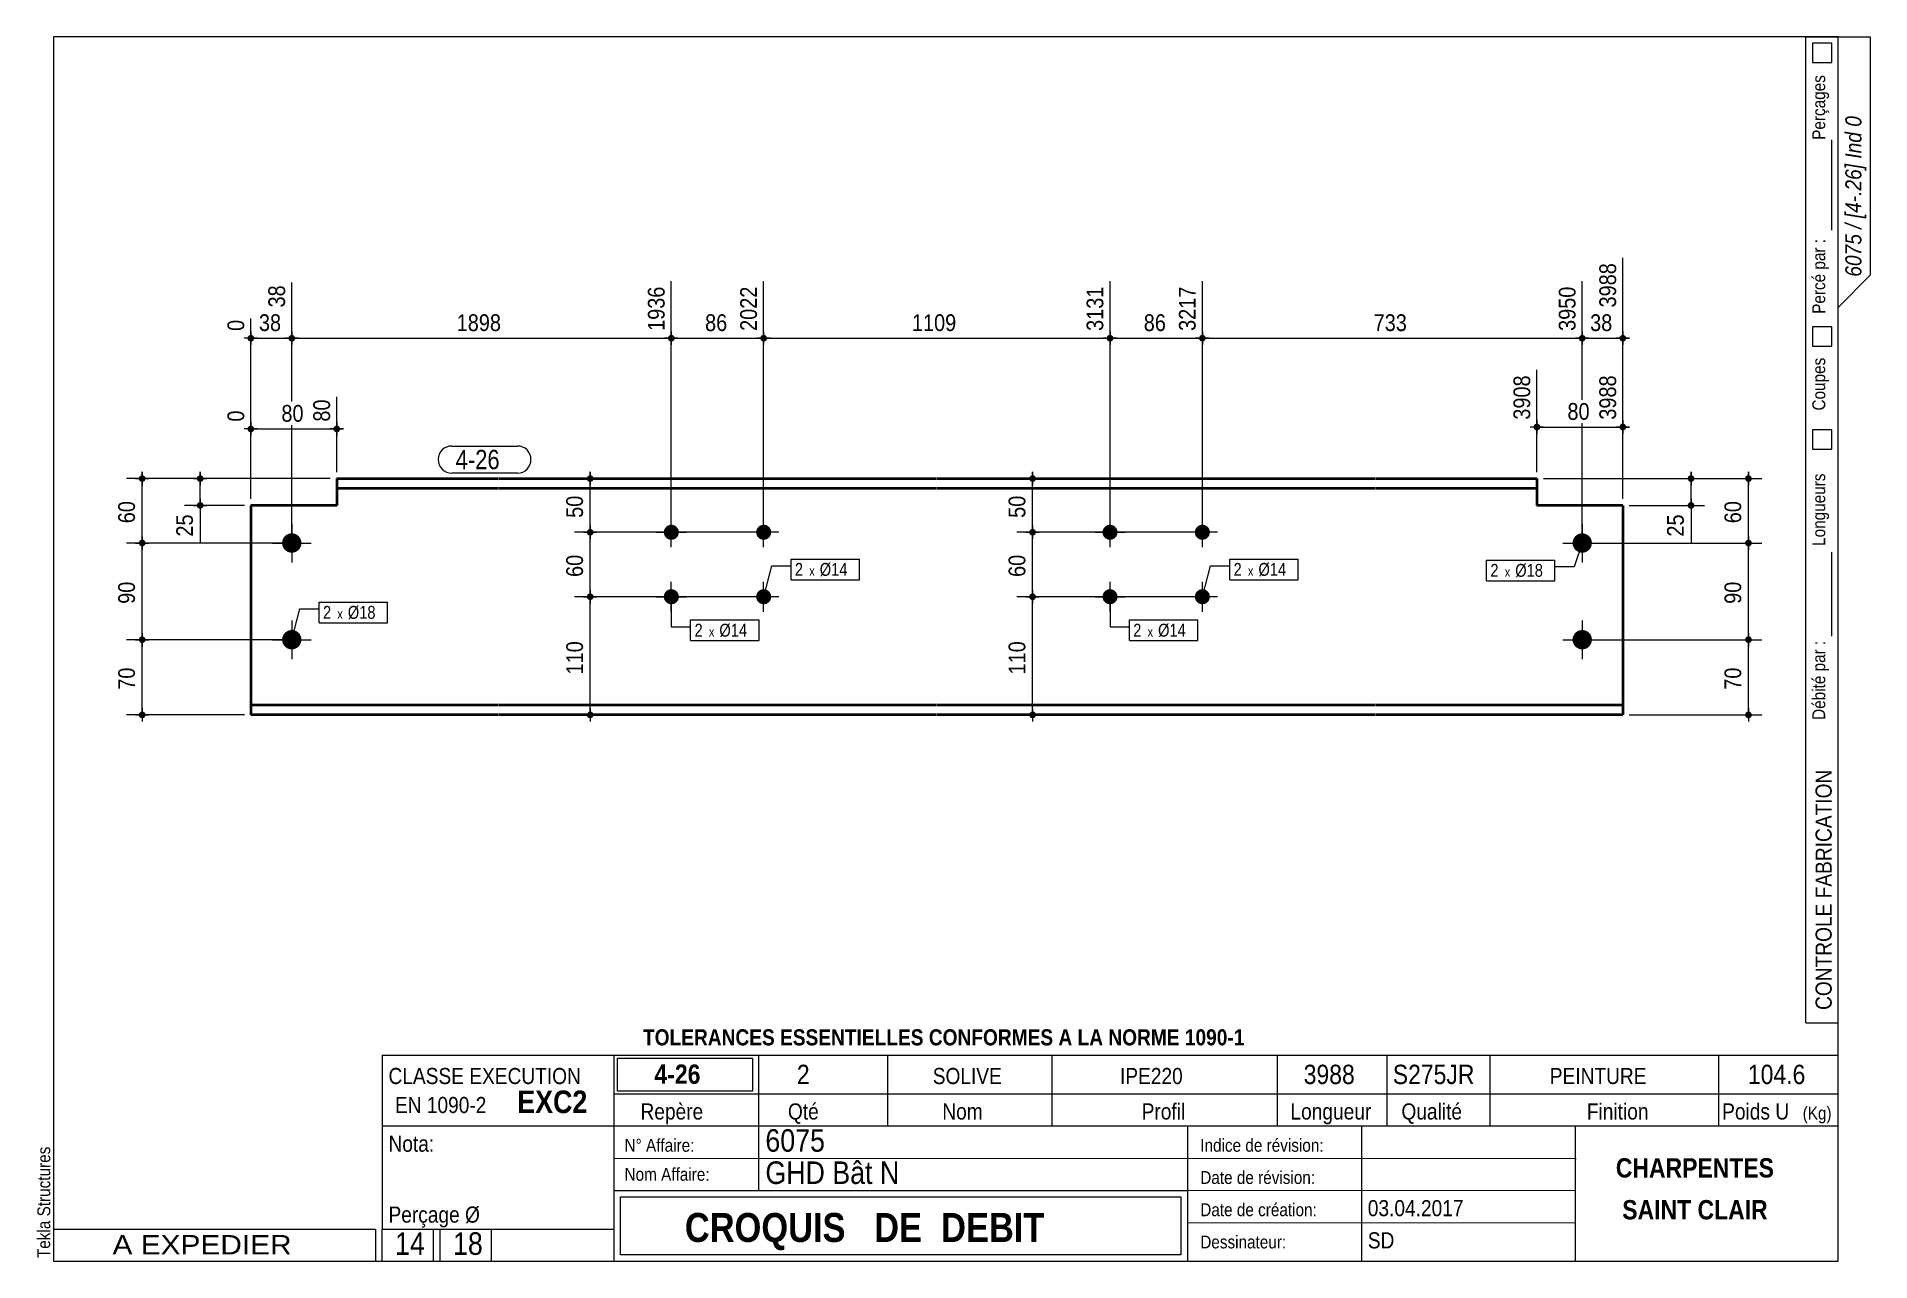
# Model space of a CAD drawing. Header units: millimetres. Extents: x 2 to 287, y 5 to 195.
import ezdxf

# ---------------------------------------------------------------- set-up
doc = ezdxf.new("R2010")
doc.units = ezdxf.units.MM
for name, color, linetype, lineweight in [('Autre type objet', 1, 'Continuous', 0), ('Boulon', 7, 'Continuous', 0), ('Cotation', 7, 'Continuous', 0), ('Désignation boulon', 3, 'Continuous', 0), ('Feuille dessin', 5, 'Continuous', 0), ('Piece', 2, 'Continuous', 0), ('Repère pièce', 3, 'Continuous', 0)]:
    doc.layers.add(name, color=color, linetype=linetype, lineweight=lineweight)
doc.styles.add('ARIAL', font='ARIAL.TTF')
doc.styles.add('ARIAL_BOLD', font='ARIALBD.TTF')
doc.styles.add('ARIAL_ITALIC', font='ARIALI.TTF')
doc.styles.add('ARIAL_NARROW', font='ARIAL.TTF')
doc.styles.add('COMIC_SANS_MS', font='COMIC.TTF')

# ---------------------------------------------------------------- blocks, each defined once
blk = doc.blocks.new('*A1')
at = {"layer": 'Boulon'}
for points in [[(170.16, 118.08), (170.16, 118.05), (170.15, 118.02), (170.15, 118), (170.15, 117.97), (170.14, 117.94), (170.14, 117.91), (170.13, 117.88), (170.13, 117.85), (170.12, 117.83), (170.11, 117.8), (170.11, 117.77), (170.1, 117.74), (170.09, 117.72), (170.08, 117.69), (170.07, 117.66), (170.06, 117.64), (170.04, 117.61), (170.03, 117.58), (170.02, 117.56), (170.01, 117.53), (169.99, 117.51), (169.98, 117.49), (169.96, 117.46), (169.94, 117.44), (169.93, 117.41), (169.91, 117.39), (169.89, 117.37), (169.87, 117.35), (169.85, 117.33), (169.83, 117.3), (169.81, 117.28), (169.79, 117.26), (169.77, 117.24), (169.75, 117.23), (169.73, 117.21), (169.71, 117.19), (169.68, 117.17), (169.66, 117.16), (169.64, 117.14), (169.61, 117.12), (169.59, 117.11), (169.57, 117.09), (169.54, 117.08), (169.51, 117.07), (169.49, 117.05), (169.46, 117.04), (169.44, 117.03), (169.41, 117.02), (169.38, 117.01), (169.36, 117), (169.33, 116.99), (169.3, 116.99), (169.27, 116.98), (169.25, 116.97), (169.22, 116.97), (169.19, 116.96), (169.16, 116.96), (169.13, 116.95), (169.1, 116.95), (169.08, 116.95), (169.05, 116.94), (169.02, 116.94), (168.99, 116.94), (168.96, 116.94), (168.93, 116.94), (168.9, 116.95), (168.88, 116.95), (168.85, 116.95), (168.82, 116.96), (168.79, 116.96), (168.76, 116.97), (168.73, 116.97), (168.71, 116.98), (168.68, 116.99), (168.65, 116.99), (168.62, 117), (168.6, 117.01), (168.57, 117.02), (168.54, 117.03), (168.52, 117.04), (168.49, 117.05), (168.47, 117.07), (168.44, 117.08), (168.41, 117.09), (168.39, 117.11), (168.37, 117.12), (168.34, 117.14), (168.32, 117.16), (168.3, 117.17), (168.27, 117.19), (168.25, 117.21), (168.23, 117.23), (168.21, 117.24), (168.19, 117.26), (168.17, 117.28), (168.15, 117.3), (168.13, 117.33), (168.11, 117.35), (168.09, 117.37), (168.07, 117.39), (168.05, 117.41), (168.04, 117.44), (168.02, 117.46), (168, 117.49), (167.99, 117.51), (167.97, 117.53), (167.96, 117.56), (167.95, 117.58), (167.94, 117.61), (167.92, 117.64), (167.91, 117.66), (167.9, 117.69), (167.89, 117.72), (167.88, 117.74), (167.87, 117.77), (167.87, 117.8), (167.86, 117.83), (167.85, 117.85), (167.85, 117.88), (167.84, 117.91), (167.84, 117.94), (167.83, 117.97), (167.83, 118), (167.83, 118.02), (167.82, 118.05), (167.82, 118.08), (167.82, 118.11), (167.82, 118.14), (167.82, 118.17), (167.83, 118.2), (167.83, 118.22), (167.83, 118.25), (167.84, 118.28), (167.84, 118.31), (167.85, 118.34), (167.85, 118.37), (167.86, 118.39), (167.87, 118.42), (167.87, 118.45), (167.88, 118.48), (167.89, 118.5), (167.9, 118.53), (167.91, 118.56), (167.92, 118.58), (167.94, 118.61), (167.95, 118.63), (167.96, 118.66), (167.97, 118.68), (167.99, 118.71), (168, 118.73), (168.02, 118.76), (168.04, 118.78), (168.05, 118.8), (168.07, 118.83), (168.09, 118.85), (168.11, 118.87), (168.13, 118.89), (168.15, 118.91), (168.17, 118.93), (168.19, 118.95), (168.21, 118.97), (168.23, 118.99), (168.25, 119.01), (168.27, 119.03), (168.3, 119.05), (168.32, 119.06), (168.34, 119.08), (168.37, 119.1), (168.39, 119.11), (168.41, 119.12), (168.44, 119.14), (168.47, 119.15), (168.49, 119.16), (168.52, 119.18), (168.54, 119.19), (168.57, 119.2), (168.6, 119.21), (168.62, 119.22), (168.65, 119.23), (168.68, 119.23), (168.71, 119.24), (168.73, 119.25), (168.76, 119.25), (168.79, 119.26), (168.82, 119.26), (168.85, 119.27), (168.88, 119.27), (168.9, 119.27), (168.93, 119.27), (168.96, 119.28), (168.99, 119.28), (169.02, 119.28), (169.05, 119.27), (169.08, 119.27), (169.1, 119.27), (169.13, 119.27), (169.16, 119.26), (169.19, 119.26), (169.22, 119.25), (169.25, 119.25), (169.27, 119.24), (169.3, 119.23), (169.33, 119.23), (169.36, 119.22), (169.38, 119.21), (169.41, 119.2), (169.44, 119.19), (169.46, 119.18), (169.49, 119.16), (169.51, 119.15), (169.54, 119.14), (169.57, 119.12), (169.59, 119.11), (169.61, 119.1), (169.64, 119.08), (169.66, 119.06), (169.68, 119.05), (169.71, 119.03), (169.73, 119.01), (169.75, 118.99), (169.77, 118.97), (169.79, 118.95), (169.81, 118.93), (169.83, 118.91), (169.85, 118.89), (169.87, 118.87), (169.89, 118.85), (169.91, 118.83), (169.93, 118.8), (169.94, 118.78), (169.96, 118.76), (169.98, 118.73), (169.99, 118.71), (170.01, 118.68), (170.02, 118.66), (170.03, 118.63), (170.04, 118.61), (170.06, 118.58), (170.07, 118.56), (170.08, 118.53), (170.09, 118.5), (170.1, 118.48), (170.11, 118.45), (170.11, 118.42), (170.12, 118.39), (170.13, 118.37), (170.13, 118.34), (170.14, 118.31), (170.14, 118.28), (170.15, 118.25), (170.15, 118.22), (170.15, 118.2), (170.16, 118.17), (170.16, 118.14), (170.16, 118.11)], [(170.16, 108.08), (170.16, 108.05), (170.15, 108.02), (170.15, 108), (170.15, 107.97), (170.14, 107.94), (170.14, 107.91), (170.13, 107.88), (170.13, 107.85), (170.12, 107.83), (170.11, 107.8), (170.11, 107.77), (170.1, 107.74), (170.09, 107.72), (170.08, 107.69), (170.07, 107.66), (170.06, 107.64), (170.04, 107.61), (170.03, 107.58), (170.02, 107.56), (170.01, 107.53), (169.99, 107.51), (169.98, 107.49), (169.96, 107.46), (169.94, 107.44), (169.93, 107.41), (169.91, 107.39), (169.89, 107.37), (169.87, 107.35), (169.85, 107.33), (169.83, 107.3), (169.81, 107.28), (169.79, 107.26), (169.77, 107.24), (169.75, 107.23), (169.73, 107.21), (169.71, 107.19), (169.68, 107.17), (169.66, 107.16), (169.64, 107.14), (169.61, 107.12), (169.59, 107.11), (169.57, 107.09), (169.54, 107.08), (169.51, 107.07), (169.49, 107.05), (169.46, 107.04), (169.44, 107.03), (169.41, 107.02), (169.38, 107.01), (169.36, 107), (169.33, 106.99), (169.3, 106.99), (169.27, 106.98), (169.25, 106.97), (169.22, 106.97), (169.19, 106.96), (169.16, 106.96), (169.13, 106.95), (169.1, 106.95), (169.08, 106.95), (169.05, 106.94), (169.02, 106.94), (168.99, 106.94), (168.96, 106.94), (168.93, 106.94), (168.9, 106.95), (168.88, 106.95), (168.85, 106.95), (168.82, 106.96), (168.79, 106.96), (168.76, 106.97), (168.73, 106.97), (168.71, 106.98), (168.68, 106.99), (168.65, 106.99), (168.62, 107), (168.6, 107.01), (168.57, 107.02), (168.54, 107.03), (168.52, 107.04), (168.49, 107.05), (168.47, 107.07), (168.44, 107.08), (168.41, 107.09), (168.39, 107.11), (168.37, 107.12), (168.34, 107.14), (168.32, 107.16), (168.3, 107.17), (168.27, 107.19), (168.25, 107.21), (168.23, 107.23), (168.21, 107.24), (168.19, 107.26), (168.17, 107.28), (168.15, 107.3), (168.13, 107.33), (168.11, 107.35), (168.09, 107.37), (168.07, 107.39), (168.05, 107.41), (168.04, 107.44), (168.02, 107.46), (168, 107.49), (167.99, 107.51), (167.97, 107.53), (167.96, 107.56), (167.95, 107.58), (167.94, 107.61), (167.92, 107.64), (167.91, 107.66), (167.9, 107.69), (167.89, 107.72), (167.88, 107.74), (167.87, 107.77), (167.87, 107.8), (167.86, 107.83), (167.85, 107.85), (167.85, 107.88), (167.84, 107.91), (167.84, 107.94), (167.83, 107.97), (167.83, 108), (167.83, 108.02), (167.82, 108.05), (167.82, 108.08), (167.82, 108.11), (167.82, 108.14), (167.82, 108.17), (167.83, 108.2), (167.83, 108.22), (167.83, 108.25), (167.84, 108.28), (167.84, 108.31), (167.85, 108.34), (167.85, 108.37), (167.86, 108.39), (167.87, 108.42), (167.87, 108.45), (167.88, 108.48), (167.89, 108.5), (167.9, 108.53), (167.91, 108.56), (167.92, 108.58), (167.94, 108.61), (167.95, 108.63), (167.96, 108.66), (167.97, 108.68), (167.99, 108.71), (168, 108.73), (168.02, 108.76), (168.04, 108.78), (168.05, 108.8), (168.07, 108.83), (168.09, 108.85), (168.11, 108.87), (168.13, 108.89), (168.15, 108.91), (168.17, 108.93), (168.19, 108.95), (168.21, 108.97), (168.23, 108.99), (168.25, 109.01), (168.27, 109.03), (168.3, 109.05), (168.32, 109.06), (168.34, 109.08), (168.37, 109.1), (168.39, 109.11), (168.41, 109.12), (168.44, 109.14), (168.47, 109.15), (168.49, 109.16), (168.52, 109.18), (168.54, 109.19), (168.57, 109.2), (168.6, 109.21), (168.62, 109.22), (168.65, 109.23), (168.68, 109.23), (168.71, 109.24), (168.73, 109.25), (168.76, 109.25), (168.79, 109.26), (168.82, 109.26), (168.85, 109.27), (168.88, 109.27), (168.9, 109.27), (168.93, 109.27), (168.96, 109.28), (168.99, 109.28), (169.02, 109.28), (169.05, 109.27), (169.08, 109.27), (169.1, 109.27), (169.13, 109.27), (169.16, 109.26), (169.19, 109.26), (169.22, 109.25), (169.25, 109.25), (169.27, 109.24), (169.3, 109.23), (169.33, 109.23), (169.36, 109.22), (169.38, 109.21), (169.41, 109.2), (169.44, 109.19), (169.46, 109.18), (169.49, 109.16), (169.51, 109.15), (169.54, 109.14), (169.57, 109.12), (169.59, 109.11), (169.61, 109.1), (169.64, 109.08), (169.66, 109.06), (169.68, 109.05), (169.71, 109.03), (169.73, 109.01), (169.75, 108.99), (169.77, 108.97), (169.79, 108.95), (169.81, 108.93), (169.83, 108.91), (169.85, 108.89), (169.87, 108.87), (169.89, 108.85), (169.91, 108.83), (169.93, 108.8), (169.94, 108.78), (169.96, 108.76), (169.98, 108.73), (169.99, 108.71), (170.01, 108.68), (170.02, 108.66), (170.03, 108.63), (170.04, 108.61), (170.06, 108.58), (170.07, 108.56), (170.08, 108.53), (170.09, 108.5), (170.1, 108.48), (170.11, 108.45), (170.11, 108.42), (170.12, 108.39), (170.13, 108.37), (170.13, 108.34), (170.14, 108.31), (170.14, 108.28), (170.15, 108.25), (170.15, 108.22), (170.15, 108.2), (170.16, 108.17), (170.16, 108.14), (170.16, 108.11)]]:
    blk.add_hatch(color=256, dxfattribs=at).paths.add_polyline_path(points, flags=17)
at = {"layer": 'Boulon', "linetype": 'Continuous', "lineweight": 0}
for p, q in [((168.99, 115.78), (168.99, 120.44)), ((166.66, 118.11), (171.32, 118.11)), ((168.99, 105.78), (168.99, 110.44)), ((166.66, 108.11), (171.32, 108.11))]:
    blk.add_line(p, q, dxfattribs=at)
blk = doc.blocks.new('*A2')
at = {"layer": 'Boulon'}
for points in [[(184.49, 118.08), (184.49, 118.05), (184.49, 118.02), (184.48, 118), (184.48, 117.97), (184.48, 117.94), (184.47, 117.91), (184.47, 117.88), (184.46, 117.85), (184.46, 117.83), (184.45, 117.8), (184.44, 117.77), (184.43, 117.74), (184.42, 117.72), (184.41, 117.69), (184.4, 117.66), (184.39, 117.64), (184.38, 117.61), (184.37, 117.58), (184.35, 117.56), (184.34, 117.53), (184.32, 117.51), (184.31, 117.49), (184.29, 117.46), (184.28, 117.44), (184.26, 117.41), (184.24, 117.39), (184.23, 117.37), (184.21, 117.35), (184.19, 117.33), (184.17, 117.3), (184.15, 117.28), (184.13, 117.26), (184.11, 117.24), (184.09, 117.23), (184.06, 117.21), (184.04, 117.19), (184.02, 117.17), (184, 117.16), (183.97, 117.14), (183.95, 117.12), (183.92, 117.11), (183.9, 117.09), (183.87, 117.08), (183.85, 117.07), (183.82, 117.05), (183.8, 117.04), (183.77, 117.03), (183.74, 117.02), (183.72, 117.01), (183.69, 117), (183.66, 116.99), (183.63, 116.99), (183.61, 116.98), (183.58, 116.97), (183.55, 116.97), (183.52, 116.96), (183.49, 116.96), (183.47, 116.95), (183.44, 116.95), (183.41, 116.95), (183.38, 116.94), (183.35, 116.94), (183.32, 116.94), (183.29, 116.94), (183.27, 116.94), (183.24, 116.95), (183.21, 116.95), (183.18, 116.95), (183.15, 116.96), (183.12, 116.96), (183.1, 116.97), (183.07, 116.97), (183.04, 116.98), (183.01, 116.99), (182.98, 116.99), (182.96, 117), (182.93, 117.01), (182.9, 117.02), (182.88, 117.03), (182.85, 117.04), (182.82, 117.05), (182.8, 117.07), (182.77, 117.08), (182.75, 117.09), (182.72, 117.11), (182.7, 117.12), (182.68, 117.14), (182.65, 117.16), (182.63, 117.17), (182.61, 117.19), (182.58, 117.21), (182.56, 117.23), (182.54, 117.24), (182.52, 117.26), (182.5, 117.28), (182.48, 117.3), (182.46, 117.33), (182.44, 117.35), (182.42, 117.37), (182.4, 117.39), (182.39, 117.41), (182.37, 117.44), (182.35, 117.46), (182.34, 117.49), (182.32, 117.51), (182.31, 117.53), (182.29, 117.56), (182.28, 117.58), (182.27, 117.61), (182.26, 117.64), (182.25, 117.66), (182.23, 117.69), (182.22, 117.72), (182.22, 117.74), (182.21, 117.77), (182.2, 117.8), (182.19, 117.83), (182.19, 117.85), (182.18, 117.88), (182.17, 117.91), (182.17, 117.94), (182.17, 117.97), (182.16, 118), (182.16, 118.02), (182.16, 118.05), (182.16, 118.08), (182.16, 118.11), (182.16, 118.14), (182.16, 118.17), (182.16, 118.2), (182.16, 118.22), (182.17, 118.25), (182.17, 118.28), (182.17, 118.31), (182.18, 118.34), (182.19, 118.37), (182.19, 118.39), (182.2, 118.42), (182.21, 118.45), (182.22, 118.48), (182.22, 118.5), (182.23, 118.53), (182.25, 118.56), (182.26, 118.58), (182.27, 118.61), (182.28, 118.63), (182.29, 118.66), (182.31, 118.68), (182.32, 118.71), (182.34, 118.73), (182.35, 118.76), (182.37, 118.78), (182.39, 118.8), (182.4, 118.83), (182.42, 118.85), (182.44, 118.87), (182.46, 118.89), (182.48, 118.91), (182.5, 118.93), (182.52, 118.95), (182.54, 118.97), (182.56, 118.99), (182.58, 119.01), (182.61, 119.03), (182.63, 119.05), (182.65, 119.06), (182.68, 119.08), (182.7, 119.1), (182.72, 119.11), (182.75, 119.12), (182.77, 119.14), (182.8, 119.15), (182.82, 119.16), (182.85, 119.18), (182.88, 119.19), (182.9, 119.2), (182.93, 119.21), (182.96, 119.22), (182.98, 119.23), (183.01, 119.23), (183.04, 119.24), (183.07, 119.25), (183.1, 119.25), (183.12, 119.26), (183.15, 119.26), (183.18, 119.27), (183.21, 119.27), (183.24, 119.27), (183.27, 119.27), (183.29, 119.28), (183.32, 119.28), (183.35, 119.28), (183.38, 119.27), (183.41, 119.27), (183.44, 119.27), (183.47, 119.27), (183.49, 119.26), (183.52, 119.26), (183.55, 119.25), (183.58, 119.25), (183.61, 119.24), (183.63, 119.23), (183.66, 119.23), (183.69, 119.22), (183.72, 119.21), (183.74, 119.2), (183.77, 119.19), (183.8, 119.18), (183.82, 119.16), (183.85, 119.15), (183.87, 119.14), (183.9, 119.12), (183.92, 119.11), (183.95, 119.1), (183.97, 119.08), (184, 119.06), (184.02, 119.05), (184.04, 119.03), (184.06, 119.01), (184.09, 118.99), (184.11, 118.97), (184.13, 118.95), (184.15, 118.93), (184.17, 118.91), (184.19, 118.89), (184.21, 118.87), (184.23, 118.85), (184.24, 118.83), (184.26, 118.8), (184.28, 118.78), (184.29, 118.76), (184.31, 118.73), (184.32, 118.71), (184.34, 118.68), (184.35, 118.66), (184.37, 118.63), (184.38, 118.61), (184.39, 118.58), (184.4, 118.56), (184.41, 118.53), (184.42, 118.5), (184.43, 118.48), (184.44, 118.45), (184.45, 118.42), (184.46, 118.39), (184.46, 118.37), (184.47, 118.34), (184.47, 118.31), (184.48, 118.28), (184.48, 118.25), (184.48, 118.22), (184.49, 118.2), (184.49, 118.17), (184.49, 118.14), (184.49, 118.11)], [(184.49, 108.08), (184.49, 108.05), (184.49, 108.02), (184.48, 108), (184.48, 107.97), (184.48, 107.94), (184.47, 107.91), (184.47, 107.88), (184.46, 107.85), (184.46, 107.83), (184.45, 107.8), (184.44, 107.77), (184.43, 107.74), (184.42, 107.72), (184.41, 107.69), (184.4, 107.66), (184.39, 107.64), (184.38, 107.61), (184.37, 107.58), (184.35, 107.56), (184.34, 107.53), (184.32, 107.51), (184.31, 107.49), (184.29, 107.46), (184.28, 107.44), (184.26, 107.41), (184.24, 107.39), (184.23, 107.37), (184.21, 107.35), (184.19, 107.33), (184.17, 107.3), (184.15, 107.28), (184.13, 107.26), (184.11, 107.24), (184.09, 107.23), (184.06, 107.21), (184.04, 107.19), (184.02, 107.17), (184, 107.16), (183.97, 107.14), (183.95, 107.12), (183.92, 107.11), (183.9, 107.09), (183.87, 107.08), (183.85, 107.07), (183.82, 107.05), (183.8, 107.04), (183.77, 107.03), (183.74, 107.02), (183.72, 107.01), (183.69, 107), (183.66, 106.99), (183.63, 106.99), (183.61, 106.98), (183.58, 106.97), (183.55, 106.97), (183.52, 106.96), (183.49, 106.96), (183.47, 106.95), (183.44, 106.95), (183.41, 106.95), (183.38, 106.94), (183.35, 106.94), (183.32, 106.94), (183.29, 106.94), (183.27, 106.94), (183.24, 106.95), (183.21, 106.95), (183.18, 106.95), (183.15, 106.96), (183.12, 106.96), (183.1, 106.97), (183.07, 106.97), (183.04, 106.98), (183.01, 106.99), (182.98, 106.99), (182.96, 107), (182.93, 107.01), (182.9, 107.02), (182.88, 107.03), (182.85, 107.04), (182.82, 107.05), (182.8, 107.07), (182.77, 107.08), (182.75, 107.09), (182.72, 107.11), (182.7, 107.12), (182.68, 107.14), (182.65, 107.16), (182.63, 107.17), (182.61, 107.19), (182.58, 107.21), (182.56, 107.23), (182.54, 107.24), (182.52, 107.26), (182.5, 107.28), (182.48, 107.3), (182.46, 107.33), (182.44, 107.35), (182.42, 107.37), (182.4, 107.39), (182.39, 107.41), (182.37, 107.44), (182.35, 107.46), (182.34, 107.49), (182.32, 107.51), (182.31, 107.53), (182.29, 107.56), (182.28, 107.58), (182.27, 107.61), (182.26, 107.64), (182.25, 107.66), (182.23, 107.69), (182.22, 107.72), (182.22, 107.74), (182.21, 107.77), (182.2, 107.8), (182.19, 107.83), (182.19, 107.85), (182.18, 107.88), (182.17, 107.91), (182.17, 107.94), (182.17, 107.97), (182.16, 108), (182.16, 108.02), (182.16, 108.05), (182.16, 108.08), (182.16, 108.11), (182.16, 108.14), (182.16, 108.17), (182.16, 108.2), (182.16, 108.22), (182.17, 108.25), (182.17, 108.28), (182.17, 108.31), (182.18, 108.34), (182.19, 108.37), (182.19, 108.39), (182.2, 108.42), (182.21, 108.45), (182.22, 108.48), (182.22, 108.5), (182.23, 108.53), (182.25, 108.56), (182.26, 108.58), (182.27, 108.61), (182.28, 108.63), (182.29, 108.66), (182.31, 108.68), (182.32, 108.71), (182.34, 108.73), (182.35, 108.76), (182.37, 108.78), (182.39, 108.8), (182.4, 108.83), (182.42, 108.85), (182.44, 108.87), (182.46, 108.89), (182.48, 108.91), (182.5, 108.93), (182.52, 108.95), (182.54, 108.97), (182.56, 108.99), (182.58, 109.01), (182.61, 109.03), (182.63, 109.05), (182.65, 109.06), (182.68, 109.08), (182.7, 109.1), (182.72, 109.11), (182.75, 109.12), (182.77, 109.14), (182.8, 109.15), (182.82, 109.16), (182.85, 109.18), (182.88, 109.19), (182.9, 109.2), (182.93, 109.21), (182.96, 109.22), (182.98, 109.23), (183.01, 109.23), (183.04, 109.24), (183.07, 109.25), (183.1, 109.25), (183.12, 109.26), (183.15, 109.26), (183.18, 109.27), (183.21, 109.27), (183.24, 109.27), (183.27, 109.27), (183.29, 109.28), (183.32, 109.28), (183.35, 109.28), (183.38, 109.27), (183.41, 109.27), (183.44, 109.27), (183.47, 109.27), (183.49, 109.26), (183.52, 109.26), (183.55, 109.25), (183.58, 109.25), (183.61, 109.24), (183.63, 109.23), (183.66, 109.23), (183.69, 109.22), (183.72, 109.21), (183.74, 109.2), (183.77, 109.19), (183.8, 109.18), (183.82, 109.16), (183.85, 109.15), (183.87, 109.14), (183.9, 109.12), (183.92, 109.11), (183.95, 109.1), (183.97, 109.08), (184, 109.06), (184.02, 109.05), (184.04, 109.03), (184.06, 109.01), (184.09, 108.99), (184.11, 108.97), (184.13, 108.95), (184.15, 108.93), (184.17, 108.91), (184.19, 108.89), (184.21, 108.87), (184.23, 108.85), (184.24, 108.83), (184.26, 108.8), (184.28, 108.78), (184.29, 108.76), (184.31, 108.73), (184.32, 108.71), (184.34, 108.68), (184.35, 108.66), (184.37, 108.63), (184.38, 108.61), (184.39, 108.58), (184.4, 108.56), (184.41, 108.53), (184.42, 108.5), (184.43, 108.48), (184.44, 108.45), (184.45, 108.42), (184.46, 108.39), (184.46, 108.37), (184.47, 108.34), (184.47, 108.31), (184.48, 108.28), (184.48, 108.25), (184.48, 108.22), (184.49, 108.2), (184.49, 108.17), (184.49, 108.14), (184.49, 108.11)]]:
    blk.add_hatch(color=256, dxfattribs=at).paths.add_polyline_path(points, flags=17)
at = {"layer": 'Boulon', "linetype": 'Continuous', "lineweight": 0}
for p, q in [((183.32, 115.78), (183.32, 120.44)), ((185.66, 118.11), (180.99, 118.11)), ((183.32, 105.78), (183.32, 110.44)), ((185.66, 108.11), (180.99, 108.11))]:
    blk.add_line(p, q, dxfattribs=at)
blk = doc.blocks.new('*A3')
at = {"layer": 'Boulon'}
for points in [[(102.07, 118.08), (102.07, 118.05), (102.06, 118.02), (102.06, 118), (102.06, 117.97), (102.05, 117.94), (102.05, 117.91), (102.04, 117.88), (102.04, 117.85), (102.03, 117.83), (102.02, 117.8), (102.02, 117.77), (102.01, 117.74), (102, 117.72), (101.99, 117.69), (101.98, 117.66), (101.97, 117.64), (101.95, 117.61), (101.94, 117.58), (101.93, 117.56), (101.92, 117.53), (101.9, 117.51), (101.89, 117.49), (101.87, 117.46), (101.85, 117.44), (101.84, 117.41), (101.82, 117.39), (101.8, 117.37), (101.78, 117.35), (101.76, 117.33), (101.75, 117.3), (101.73, 117.28), (101.7, 117.26), (101.68, 117.24), (101.66, 117.23), (101.64, 117.21), (101.62, 117.19), (101.6, 117.17), (101.57, 117.16), (101.55, 117.14), (101.52, 117.12), (101.5, 117.11), (101.48, 117.09), (101.45, 117.08), (101.42, 117.07), (101.4, 117.05), (101.37, 117.04), (101.35, 117.03), (101.32, 117.02), (101.29, 117.01), (101.27, 117), (101.24, 116.99), (101.21, 116.99), (101.18, 116.98), (101.16, 116.97), (101.13, 116.97), (101.1, 116.96), (101.07, 116.96), (101.04, 116.95), (101.01, 116.95), (100.99, 116.95), (100.96, 116.94), (100.93, 116.94), (100.9, 116.94), (100.87, 116.94), (100.84, 116.94), (100.81, 116.95), (100.79, 116.95), (100.76, 116.95), (100.73, 116.96), (100.7, 116.96), (100.67, 116.97), (100.64, 116.97), (100.62, 116.98), (100.59, 116.99), (100.56, 116.99), (100.53, 117), (100.51, 117.01), (100.48, 117.02), (100.45, 117.03), (100.43, 117.04), (100.4, 117.05), (100.38, 117.07), (100.35, 117.08), (100.33, 117.09), (100.3, 117.11), (100.28, 117.12), (100.25, 117.14), (100.23, 117.16), (100.21, 117.17), (100.18, 117.19), (100.16, 117.21), (100.14, 117.23), (100.12, 117.24), (100.1, 117.26), (100.08, 117.28), (100.06, 117.3), (100.04, 117.33), (100.02, 117.35), (100, 117.37), (99.98, 117.39), (99.96, 117.41), (99.95, 117.44), (99.93, 117.46), (99.91, 117.49), (99.9, 117.51), (99.89, 117.53), (99.87, 117.56), (99.86, 117.58), (99.85, 117.61), (99.83, 117.64), (99.82, 117.66), (99.81, 117.69), (99.8, 117.72), (99.79, 117.74), (99.78, 117.77), (99.78, 117.8), (99.77, 117.83), (99.76, 117.85), (99.76, 117.88), (99.75, 117.91), (99.75, 117.94), (99.74, 117.97), (99.74, 118), (99.74, 118.02), (99.73, 118.05), (99.73, 118.08), (99.73, 118.11), (99.73, 118.14), (99.73, 118.17), (99.74, 118.2), (99.74, 118.22), (99.74, 118.25), (99.75, 118.28), (99.75, 118.31), (99.76, 118.34), (99.76, 118.37), (99.77, 118.39), (99.78, 118.42), (99.78, 118.45), (99.79, 118.48), (99.8, 118.5), (99.81, 118.53), (99.82, 118.56), (99.83, 118.58), (99.85, 118.61), (99.86, 118.63), (99.87, 118.66), (99.89, 118.68), (99.9, 118.71), (99.91, 118.73), (99.93, 118.76), (99.95, 118.78), (99.96, 118.8), (99.98, 118.83), (100, 118.85), (100.02, 118.87), (100.04, 118.89), (100.06, 118.91), (100.08, 118.93), (100.1, 118.95), (100.12, 118.97), (100.14, 118.99), (100.16, 119.01), (100.18, 119.03), (100.21, 119.05), (100.23, 119.06), (100.25, 119.08), (100.28, 119.1), (100.3, 119.11), (100.33, 119.12), (100.35, 119.14), (100.38, 119.15), (100.4, 119.16), (100.43, 119.18), (100.45, 119.19), (100.48, 119.2), (100.51, 119.21), (100.53, 119.22), (100.56, 119.23), (100.59, 119.23), (100.62, 119.24), (100.64, 119.25), (100.67, 119.25), (100.7, 119.26), (100.73, 119.26), (100.76, 119.27), (100.79, 119.27), (100.81, 119.27), (100.84, 119.27), (100.87, 119.28), (100.9, 119.28), (100.93, 119.28), (100.96, 119.27), (100.99, 119.27), (101.01, 119.27), (101.04, 119.27), (101.07, 119.26), (101.1, 119.26), (101.13, 119.25), (101.16, 119.25), (101.18, 119.24), (101.21, 119.23), (101.24, 119.23), (101.27, 119.22), (101.29, 119.21), (101.32, 119.2), (101.35, 119.19), (101.37, 119.18), (101.4, 119.16), (101.42, 119.15), (101.45, 119.14), (101.48, 119.12), (101.5, 119.11), (101.52, 119.1), (101.55, 119.08), (101.57, 119.06), (101.6, 119.05), (101.62, 119.03), (101.64, 119.01), (101.66, 118.99), (101.68, 118.97), (101.7, 118.95), (101.73, 118.93), (101.75, 118.91), (101.76, 118.89), (101.78, 118.87), (101.8, 118.85), (101.82, 118.83), (101.84, 118.8), (101.85, 118.78), (101.87, 118.76), (101.89, 118.73), (101.9, 118.71), (101.92, 118.68), (101.93, 118.66), (101.94, 118.63), (101.95, 118.61), (101.97, 118.58), (101.98, 118.56), (101.99, 118.53), (102, 118.5), (102.01, 118.48), (102.02, 118.45), (102.02, 118.42), (102.03, 118.39), (102.04, 118.37), (102.04, 118.34), (102.05, 118.31), (102.05, 118.28), (102.06, 118.25), (102.06, 118.22), (102.06, 118.2), (102.07, 118.17), (102.07, 118.14), (102.07, 118.11)], [(102.07, 108.08), (102.07, 108.05), (102.06, 108.02), (102.06, 108), (102.06, 107.97), (102.05, 107.94), (102.05, 107.91), (102.04, 107.88), (102.04, 107.85), (102.03, 107.83), (102.02, 107.8), (102.02, 107.77), (102.01, 107.74), (102, 107.72), (101.99, 107.69), (101.98, 107.66), (101.97, 107.64), (101.95, 107.61), (101.94, 107.58), (101.93, 107.56), (101.92, 107.53), (101.9, 107.51), (101.89, 107.49), (101.87, 107.46), (101.85, 107.44), (101.84, 107.41), (101.82, 107.39), (101.8, 107.37), (101.78, 107.35), (101.76, 107.33), (101.75, 107.3), (101.73, 107.28), (101.7, 107.26), (101.68, 107.24), (101.66, 107.23), (101.64, 107.21), (101.62, 107.19), (101.6, 107.17), (101.57, 107.16), (101.55, 107.14), (101.52, 107.12), (101.5, 107.11), (101.48, 107.09), (101.45, 107.08), (101.42, 107.07), (101.4, 107.05), (101.37, 107.04), (101.35, 107.03), (101.32, 107.02), (101.29, 107.01), (101.27, 107), (101.24, 106.99), (101.21, 106.99), (101.18, 106.98), (101.16, 106.97), (101.13, 106.97), (101.1, 106.96), (101.07, 106.96), (101.04, 106.95), (101.01, 106.95), (100.99, 106.95), (100.96, 106.94), (100.93, 106.94), (100.9, 106.94), (100.87, 106.94), (100.84, 106.94), (100.81, 106.95), (100.79, 106.95), (100.76, 106.95), (100.73, 106.96), (100.7, 106.96), (100.67, 106.97), (100.64, 106.97), (100.62, 106.98), (100.59, 106.99), (100.56, 106.99), (100.53, 107), (100.51, 107.01), (100.48, 107.02), (100.45, 107.03), (100.43, 107.04), (100.4, 107.05), (100.38, 107.07), (100.35, 107.08), (100.33, 107.09), (100.3, 107.11), (100.28, 107.12), (100.25, 107.14), (100.23, 107.16), (100.21, 107.17), (100.18, 107.19), (100.16, 107.21), (100.14, 107.23), (100.12, 107.24), (100.1, 107.26), (100.08, 107.28), (100.06, 107.3), (100.04, 107.33), (100.02, 107.35), (100, 107.37), (99.98, 107.39), (99.96, 107.41), (99.95, 107.44), (99.93, 107.46), (99.91, 107.49), (99.9, 107.51), (99.89, 107.53), (99.87, 107.56), (99.86, 107.58), (99.85, 107.61), (99.83, 107.64), (99.82, 107.66), (99.81, 107.69), (99.8, 107.72), (99.79, 107.74), (99.78, 107.77), (99.78, 107.8), (99.77, 107.83), (99.76, 107.85), (99.76, 107.88), (99.75, 107.91), (99.75, 107.94), (99.74, 107.97), (99.74, 108), (99.74, 108.02), (99.73, 108.05), (99.73, 108.08), (99.73, 108.11), (99.73, 108.14), (99.73, 108.17), (99.74, 108.2), (99.74, 108.22), (99.74, 108.25), (99.75, 108.28), (99.75, 108.31), (99.76, 108.34), (99.76, 108.37), (99.77, 108.39), (99.78, 108.42), (99.78, 108.45), (99.79, 108.48), (99.8, 108.5), (99.81, 108.53), (99.82, 108.56), (99.83, 108.58), (99.85, 108.61), (99.86, 108.63), (99.87, 108.66), (99.89, 108.68), (99.9, 108.71), (99.91, 108.73), (99.93, 108.76), (99.95, 108.78), (99.96, 108.8), (99.98, 108.83), (100, 108.85), (100.02, 108.87), (100.04, 108.89), (100.06, 108.91), (100.08, 108.93), (100.1, 108.95), (100.12, 108.97), (100.14, 108.99), (100.16, 109.01), (100.18, 109.03), (100.21, 109.05), (100.23, 109.06), (100.25, 109.08), (100.28, 109.1), (100.3, 109.11), (100.33, 109.12), (100.35, 109.14), (100.38, 109.15), (100.4, 109.16), (100.43, 109.18), (100.45, 109.19), (100.48, 109.2), (100.51, 109.21), (100.53, 109.22), (100.56, 109.23), (100.59, 109.23), (100.62, 109.24), (100.64, 109.25), (100.67, 109.25), (100.7, 109.26), (100.73, 109.26), (100.76, 109.27), (100.79, 109.27), (100.81, 109.27), (100.84, 109.27), (100.87, 109.28), (100.9, 109.28), (100.93, 109.28), (100.96, 109.27), (100.99, 109.27), (101.01, 109.27), (101.04, 109.27), (101.07, 109.26), (101.1, 109.26), (101.13, 109.25), (101.16, 109.25), (101.18, 109.24), (101.21, 109.23), (101.24, 109.23), (101.27, 109.22), (101.29, 109.21), (101.32, 109.2), (101.35, 109.19), (101.37, 109.18), (101.4, 109.16), (101.42, 109.15), (101.45, 109.14), (101.48, 109.12), (101.5, 109.11), (101.52, 109.1), (101.55, 109.08), (101.57, 109.06), (101.6, 109.05), (101.62, 109.03), (101.64, 109.01), (101.66, 108.99), (101.68, 108.97), (101.7, 108.95), (101.73, 108.93), (101.75, 108.91), (101.76, 108.89), (101.78, 108.87), (101.8, 108.85), (101.82, 108.83), (101.84, 108.8), (101.85, 108.78), (101.87, 108.76), (101.89, 108.73), (101.9, 108.71), (101.92, 108.68), (101.93, 108.66), (101.94, 108.63), (101.95, 108.61), (101.97, 108.58), (101.98, 108.56), (101.99, 108.53), (102, 108.5), (102.01, 108.48), (102.02, 108.45), (102.02, 108.42), (102.03, 108.39), (102.04, 108.37), (102.04, 108.34), (102.05, 108.31), (102.05, 108.28), (102.06, 108.25), (102.06, 108.22), (102.06, 108.2), (102.07, 108.17), (102.07, 108.14), (102.07, 108.11)]]:
    blk.add_hatch(color=256, dxfattribs=at).paths.add_polyline_path(points, flags=17)
at = {"layer": 'Boulon', "linetype": 'Continuous', "lineweight": 0}
for p, q in [((100.9, 115.78), (100.9, 120.44)), ((98.57, 118.11), (103.23, 118.11)), ((100.9, 105.78), (100.9, 110.44)), ((98.57, 108.11), (103.23, 108.11))]:
    blk.add_line(p, q, dxfattribs=at)
blk = doc.blocks.new('*A4')
at = {"layer": 'Boulon'}
for points in [[(116.4, 118.08), (116.4, 118.05), (116.4, 118.02), (116.39, 118), (116.39, 117.97), (116.39, 117.94), (116.38, 117.91), (116.38, 117.88), (116.37, 117.85), (116.37, 117.83), (116.36, 117.8), (116.35, 117.77), (116.34, 117.74), (116.33, 117.72), (116.32, 117.69), (116.31, 117.66), (116.3, 117.64), (116.29, 117.61), (116.28, 117.58), (116.26, 117.56), (116.25, 117.53), (116.23, 117.51), (116.22, 117.49), (116.2, 117.46), (116.19, 117.44), (116.17, 117.41), (116.15, 117.39), (116.14, 117.37), (116.12, 117.35), (116.1, 117.33), (116.08, 117.3), (116.06, 117.28), (116.04, 117.26), (116.02, 117.24), (116, 117.23), (115.97, 117.21), (115.95, 117.19), (115.93, 117.17), (115.91, 117.16), (115.88, 117.14), (115.86, 117.12), (115.83, 117.11), (115.81, 117.09), (115.78, 117.08), (115.76, 117.07), (115.73, 117.05), (115.71, 117.04), (115.68, 117.03), (115.65, 117.02), (115.63, 117.01), (115.6, 117), (115.57, 116.99), (115.54, 116.99), (115.52, 116.98), (115.49, 116.97), (115.46, 116.97), (115.43, 116.96), (115.4, 116.96), (115.38, 116.95), (115.35, 116.95), (115.32, 116.95), (115.29, 116.94), (115.26, 116.94), (115.23, 116.94), (115.2, 116.94), (115.18, 116.94), (115.15, 116.95), (115.12, 116.95), (115.09, 116.95), (115.06, 116.96), (115.03, 116.96), (115.01, 116.97), (114.98, 116.97), (114.95, 116.98), (114.92, 116.99), (114.89, 116.99), (114.87, 117), (114.84, 117.01), (114.81, 117.02), (114.79, 117.03), (114.76, 117.04), (114.73, 117.05), (114.71, 117.07), (114.68, 117.08), (114.66, 117.09), (114.63, 117.11), (114.61, 117.12), (114.59, 117.14), (114.56, 117.16), (114.54, 117.17), (114.52, 117.19), (114.49, 117.21), (114.47, 117.23), (114.45, 117.24), (114.43, 117.26), (114.41, 117.28), (114.39, 117.3), (114.37, 117.33), (114.35, 117.35), (114.33, 117.37), (114.31, 117.39), (114.3, 117.41), (114.28, 117.44), (114.26, 117.46), (114.25, 117.49), (114.23, 117.51), (114.22, 117.53), (114.2, 117.56), (114.19, 117.58), (114.18, 117.61), (114.17, 117.64), (114.16, 117.66), (114.14, 117.69), (114.13, 117.72), (114.13, 117.74), (114.12, 117.77), (114.11, 117.8), (114.1, 117.83), (114.1, 117.85), (114.09, 117.88), (114.08, 117.91), (114.08, 117.94), (114.08, 117.97), (114.07, 118), (114.07, 118.02), (114.07, 118.05), (114.07, 118.08), (114.07, 118.11), (114.07, 118.14), (114.07, 118.17), (114.07, 118.2), (114.07, 118.22), (114.08, 118.25), (114.08, 118.28), (114.08, 118.31), (114.09, 118.34), (114.1, 118.37), (114.1, 118.39), (114.11, 118.42), (114.12, 118.45), (114.13, 118.48), (114.13, 118.5), (114.14, 118.53), (114.16, 118.56), (114.17, 118.58), (114.18, 118.61), (114.19, 118.63), (114.2, 118.66), (114.22, 118.68), (114.23, 118.71), (114.25, 118.73), (114.26, 118.76), (114.28, 118.78), (114.3, 118.8), (114.31, 118.83), (114.33, 118.85), (114.35, 118.87), (114.37, 118.89), (114.39, 118.91), (114.41, 118.93), (114.43, 118.95), (114.45, 118.97), (114.47, 118.99), (114.49, 119.01), (114.52, 119.03), (114.54, 119.05), (114.56, 119.06), (114.59, 119.08), (114.61, 119.1), (114.63, 119.11), (114.66, 119.12), (114.68, 119.14), (114.71, 119.15), (114.73, 119.16), (114.76, 119.18), (114.79, 119.19), (114.81, 119.2), (114.84, 119.21), (114.87, 119.22), (114.89, 119.23), (114.92, 119.23), (114.95, 119.24), (114.98, 119.25), (115.01, 119.25), (115.03, 119.26), (115.06, 119.26), (115.09, 119.27), (115.12, 119.27), (115.15, 119.27), (115.18, 119.27), (115.2, 119.28), (115.23, 119.28), (115.26, 119.28), (115.29, 119.27), (115.32, 119.27), (115.35, 119.27), (115.38, 119.27), (115.4, 119.26), (115.43, 119.26), (115.46, 119.25), (115.49, 119.25), (115.52, 119.24), (115.54, 119.23), (115.57, 119.23), (115.6, 119.22), (115.63, 119.21), (115.65, 119.2), (115.68, 119.19), (115.71, 119.18), (115.73, 119.16), (115.76, 119.15), (115.78, 119.14), (115.81, 119.12), (115.83, 119.11), (115.86, 119.1), (115.88, 119.08), (115.91, 119.06), (115.93, 119.05), (115.95, 119.03), (115.97, 119.01), (116, 118.99), (116.02, 118.97), (116.04, 118.95), (116.06, 118.93), (116.08, 118.91), (116.1, 118.89), (116.12, 118.87), (116.14, 118.85), (116.15, 118.83), (116.17, 118.8), (116.19, 118.78), (116.2, 118.76), (116.22, 118.73), (116.23, 118.71), (116.25, 118.68), (116.26, 118.66), (116.28, 118.63), (116.29, 118.61), (116.3, 118.58), (116.31, 118.56), (116.32, 118.53), (116.33, 118.5), (116.34, 118.48), (116.35, 118.45), (116.36, 118.42), (116.37, 118.39), (116.37, 118.37), (116.38, 118.34), (116.38, 118.31), (116.39, 118.28), (116.39, 118.25), (116.39, 118.22), (116.4, 118.2), (116.4, 118.17), (116.4, 118.14), (116.4, 118.11)], [(116.4, 108.08), (116.4, 108.05), (116.4, 108.02), (116.39, 108), (116.39, 107.97), (116.39, 107.94), (116.38, 107.91), (116.38, 107.88), (116.37, 107.85), (116.37, 107.83), (116.36, 107.8), (116.35, 107.77), (116.34, 107.74), (116.33, 107.72), (116.32, 107.69), (116.31, 107.66), (116.3, 107.64), (116.29, 107.61), (116.28, 107.58), (116.26, 107.56), (116.25, 107.53), (116.23, 107.51), (116.22, 107.49), (116.2, 107.46), (116.19, 107.44), (116.17, 107.41), (116.15, 107.39), (116.14, 107.37), (116.12, 107.35), (116.1, 107.33), (116.08, 107.3), (116.06, 107.28), (116.04, 107.26), (116.02, 107.24), (116, 107.23), (115.97, 107.21), (115.95, 107.19), (115.93, 107.17), (115.91, 107.16), (115.88, 107.14), (115.86, 107.12), (115.83, 107.11), (115.81, 107.09), (115.78, 107.08), (115.76, 107.07), (115.73, 107.05), (115.71, 107.04), (115.68, 107.03), (115.65, 107.02), (115.63, 107.01), (115.6, 107), (115.57, 106.99), (115.54, 106.99), (115.52, 106.98), (115.49, 106.97), (115.46, 106.97), (115.43, 106.96), (115.4, 106.96), (115.38, 106.95), (115.35, 106.95), (115.32, 106.95), (115.29, 106.94), (115.26, 106.94), (115.23, 106.94), (115.2, 106.94), (115.18, 106.94), (115.15, 106.95), (115.12, 106.95), (115.09, 106.95), (115.06, 106.96), (115.03, 106.96), (115.01, 106.97), (114.98, 106.97), (114.95, 106.98), (114.92, 106.99), (114.89, 106.99), (114.87, 107), (114.84, 107.01), (114.81, 107.02), (114.79, 107.03), (114.76, 107.04), (114.73, 107.05), (114.71, 107.07), (114.68, 107.08), (114.66, 107.09), (114.63, 107.11), (114.61, 107.12), (114.59, 107.14), (114.56, 107.16), (114.54, 107.17), (114.52, 107.19), (114.49, 107.21), (114.47, 107.23), (114.45, 107.24), (114.43, 107.26), (114.41, 107.28), (114.39, 107.3), (114.37, 107.33), (114.35, 107.35), (114.33, 107.37), (114.31, 107.39), (114.3, 107.41), (114.28, 107.44), (114.26, 107.46), (114.25, 107.49), (114.23, 107.51), (114.22, 107.53), (114.2, 107.56), (114.19, 107.58), (114.18, 107.61), (114.17, 107.64), (114.16, 107.66), (114.14, 107.69), (114.13, 107.72), (114.13, 107.74), (114.12, 107.77), (114.11, 107.8), (114.1, 107.83), (114.1, 107.85), (114.09, 107.88), (114.08, 107.91), (114.08, 107.94), (114.08, 107.97), (114.07, 108), (114.07, 108.02), (114.07, 108.05), (114.07, 108.08), (114.07, 108.11), (114.07, 108.14), (114.07, 108.17), (114.07, 108.2), (114.07, 108.22), (114.08, 108.25), (114.08, 108.28), (114.08, 108.31), (114.09, 108.34), (114.1, 108.37), (114.1, 108.39), (114.11, 108.42), (114.12, 108.45), (114.13, 108.48), (114.13, 108.5), (114.14, 108.53), (114.16, 108.56), (114.17, 108.58), (114.18, 108.61), (114.19, 108.63), (114.2, 108.66), (114.22, 108.68), (114.23, 108.71), (114.25, 108.73), (114.26, 108.76), (114.28, 108.78), (114.3, 108.8), (114.31, 108.83), (114.33, 108.85), (114.35, 108.87), (114.37, 108.89), (114.39, 108.91), (114.41, 108.93), (114.43, 108.95), (114.45, 108.97), (114.47, 108.99), (114.49, 109.01), (114.52, 109.03), (114.54, 109.05), (114.56, 109.06), (114.59, 109.08), (114.61, 109.1), (114.63, 109.11), (114.66, 109.12), (114.68, 109.14), (114.71, 109.15), (114.73, 109.16), (114.76, 109.18), (114.79, 109.19), (114.81, 109.2), (114.84, 109.21), (114.87, 109.22), (114.89, 109.23), (114.92, 109.23), (114.95, 109.24), (114.98, 109.25), (115.01, 109.25), (115.03, 109.26), (115.06, 109.26), (115.09, 109.27), (115.12, 109.27), (115.15, 109.27), (115.18, 109.27), (115.2, 109.28), (115.23, 109.28), (115.26, 109.28), (115.29, 109.27), (115.32, 109.27), (115.35, 109.27), (115.38, 109.27), (115.4, 109.26), (115.43, 109.26), (115.46, 109.25), (115.49, 109.25), (115.52, 109.24), (115.54, 109.23), (115.57, 109.23), (115.6, 109.22), (115.63, 109.21), (115.65, 109.2), (115.68, 109.19), (115.71, 109.18), (115.73, 109.16), (115.76, 109.15), (115.78, 109.14), (115.81, 109.12), (115.83, 109.11), (115.86, 109.1), (115.88, 109.08), (115.91, 109.06), (115.93, 109.05), (115.95, 109.03), (115.97, 109.01), (116, 108.99), (116.02, 108.97), (116.04, 108.95), (116.06, 108.93), (116.08, 108.91), (116.1, 108.89), (116.12, 108.87), (116.14, 108.85), (116.15, 108.83), (116.17, 108.8), (116.19, 108.78), (116.2, 108.76), (116.22, 108.73), (116.23, 108.71), (116.25, 108.68), (116.26, 108.66), (116.28, 108.63), (116.29, 108.61), (116.3, 108.58), (116.31, 108.56), (116.32, 108.53), (116.33, 108.5), (116.34, 108.48), (116.35, 108.45), (116.36, 108.42), (116.37, 108.39), (116.37, 108.37), (116.38, 108.34), (116.38, 108.31), (116.39, 108.28), (116.39, 108.25), (116.39, 108.22), (116.4, 108.2), (116.4, 108.17), (116.4, 108.14), (116.4, 108.11)]]:
    blk.add_hatch(color=256, dxfattribs=at).paths.add_polyline_path(points, flags=17)
at = {"layer": 'Boulon', "linetype": 'Continuous', "lineweight": 0}
for p, q in [((115.23, 115.78), (115.23, 120.44)), ((117.57, 118.11), (112.9, 118.11)), ((115.23, 105.78), (115.23, 110.44)), ((117.57, 108.11), (112.9, 108.11))]:
    blk.add_line(p, q, dxfattribs=at)
blk = doc.blocks.new('*A5')
at = {"layer": 'Boulon'}
for points in [[(240.78, 116.48), (240.79, 116.52), (240.79, 116.55), (240.79, 116.59), (240.79, 116.63), (240.8, 116.66), (240.81, 116.7), (240.81, 116.74), (240.82, 116.77), (240.83, 116.81), (240.84, 116.84), (240.85, 116.88), (240.86, 116.91), (240.87, 116.95), (240.88, 116.98), (240.9, 117.02), (240.91, 117.05), (240.93, 117.08), (240.94, 117.12), (240.96, 117.15), (240.98, 117.18), (241, 117.21), (241.02, 117.25), (241.04, 117.28), (241.06, 117.31), (241.08, 117.34), (241.1, 117.37), (241.12, 117.39), (241.15, 117.42), (241.17, 117.45), (241.2, 117.48), (241.22, 117.5), (241.25, 117.53), (241.28, 117.55), (241.3, 117.58), (241.33, 117.6), (241.36, 117.63), (241.39, 117.65), (241.42, 117.67), (241.45, 117.69), (241.48, 117.71), (241.51, 117.73), (241.54, 117.75), (241.58, 117.77), (241.61, 117.78), (241.64, 117.8), (241.68, 117.81), (241.71, 117.83), (241.74, 117.84), (241.78, 117.86), (241.81, 117.87), (241.85, 117.88), (241.88, 117.89), (241.92, 117.9), (241.95, 117.91), (241.99, 117.91), (242.03, 117.92), (242.06, 117.93), (242.1, 117.93), (242.14, 117.94), (242.17, 117.94), (242.21, 117.94), (242.25, 117.94), (242.28, 117.94), (242.32, 117.94), (242.36, 117.94), (242.39, 117.94), (242.43, 117.94), (242.47, 117.93), (242.5, 117.93), (242.54, 117.92), (242.58, 117.91), (242.61, 117.91), (242.65, 117.9), (242.68, 117.89), (242.72, 117.88), (242.75, 117.87), (242.79, 117.86), (242.82, 117.84), (242.86, 117.83), (242.89, 117.81), (242.92, 117.8), (242.96, 117.78), (242.99, 117.77), (243.02, 117.75), (243.05, 117.73), (243.09, 117.71), (243.12, 117.69), (243.15, 117.67), (243.18, 117.65), (243.21, 117.63), (243.24, 117.6), (243.26, 117.58), (243.29, 117.55), (243.32, 117.53), (243.34, 117.5), (243.37, 117.48), (243.4, 117.45), (243.42, 117.42), (243.44, 117.39), (243.47, 117.37), (243.49, 117.34), (243.51, 117.31), (243.53, 117.28), (243.55, 117.25), (243.57, 117.21), (243.59, 117.18), (243.61, 117.15), (243.62, 117.12), (243.64, 117.08), (243.65, 117.05), (243.67, 117.02), (243.68, 116.98), (243.7, 116.95), (243.71, 116.91), (243.72, 116.88), (243.73, 116.84), (243.74, 116.81), (243.75, 116.77), (243.75, 116.74), (243.76, 116.7), (243.77, 116.66), (243.77, 116.63), (243.78, 116.59), (243.78, 116.55), (243.78, 116.52), (243.78, 116.48), (243.78, 116.44), (243.78, 116.41), (243.78, 116.37), (243.78, 116.33), (243.78, 116.3), (243.77, 116.26), (243.77, 116.22), (243.76, 116.19), (243.75, 116.15), (243.75, 116.11), (243.74, 116.08), (243.73, 116.04), (243.72, 116.01), (243.71, 115.97), (243.7, 115.94), (243.68, 115.9), (243.67, 115.87), (243.65, 115.83), (243.64, 115.8), (243.62, 115.77), (243.61, 115.74), (243.59, 115.7), (243.57, 115.67), (243.55, 115.64), (243.53, 115.61), (243.51, 115.58), (243.49, 115.55), (243.47, 115.52), (243.44, 115.49), (243.42, 115.46), (243.4, 115.44), (243.37, 115.41), (243.34, 115.38), (243.32, 115.36), (243.29, 115.33), (243.26, 115.31), (243.24, 115.28), (243.21, 115.26), (243.18, 115.24), (243.15, 115.22), (243.12, 115.2), (243.09, 115.18), (243.05, 115.16), (243.02, 115.14), (242.99, 115.12), (242.96, 115.1), (242.92, 115.09), (242.89, 115.07), (242.86, 115.06), (242.82, 115.04), (242.79, 115.03), (242.75, 115.02), (242.72, 115.01), (242.68, 115), (242.65, 114.99), (242.61, 114.98), (242.58, 114.97), (242.54, 114.96), (242.5, 114.96), (242.47, 114.95), (242.43, 114.95), (242.39, 114.95), (242.36, 114.94), (242.32, 114.94), (242.28, 114.94), (242.25, 114.94), (242.21, 114.94), (242.17, 114.95), (242.14, 114.95), (242.1, 114.95), (242.06, 114.96), (242.03, 114.96), (241.99, 114.97), (241.95, 114.98), (241.92, 114.99), (241.88, 115), (241.85, 115.01), (241.81, 115.02), (241.78, 115.03), (241.74, 115.04), (241.71, 115.06), (241.68, 115.07), (241.64, 115.09), (241.61, 115.1), (241.58, 115.12), (241.54, 115.14), (241.51, 115.16), (241.48, 115.18), (241.45, 115.2), (241.42, 115.22), (241.39, 115.24), (241.36, 115.26), (241.33, 115.28), (241.3, 115.31), (241.28, 115.33), (241.25, 115.36), (241.22, 115.38), (241.2, 115.41), (241.17, 115.44), (241.15, 115.46), (241.12, 115.49), (241.1, 115.52), (241.08, 115.55), (241.06, 115.58), (241.04, 115.61), (241.02, 115.64), (241, 115.67), (240.98, 115.7), (240.96, 115.74), (240.94, 115.77), (240.93, 115.8), (240.91, 115.83), (240.9, 115.87), (240.88, 115.9), (240.87, 115.94), (240.86, 115.97), (240.85, 116.01), (240.84, 116.04), (240.83, 116.08), (240.82, 116.11), (240.81, 116.15), (240.81, 116.19), (240.8, 116.22), (240.79, 116.26), (240.79, 116.3), (240.79, 116.33), (240.79, 116.37), (240.78, 116.41), (240.78, 116.44)], [(240.78, 101.48), (240.79, 101.52), (240.79, 101.55), (240.79, 101.59), (240.79, 101.63), (240.8, 101.66), (240.81, 101.7), (240.81, 101.74), (240.82, 101.77), (240.83, 101.81), (240.84, 101.84), (240.85, 101.88), (240.86, 101.91), (240.87, 101.95), (240.88, 101.98), (240.9, 102.02), (240.91, 102.05), (240.93, 102.08), (240.94, 102.12), (240.96, 102.15), (240.98, 102.18), (241, 102.21), (241.02, 102.25), (241.04, 102.28), (241.06, 102.31), (241.08, 102.34), (241.1, 102.37), (241.12, 102.39), (241.15, 102.42), (241.17, 102.45), (241.2, 102.48), (241.22, 102.5), (241.25, 102.53), (241.28, 102.55), (241.3, 102.58), (241.33, 102.6), (241.36, 102.63), (241.39, 102.65), (241.42, 102.67), (241.45, 102.69), (241.48, 102.71), (241.51, 102.73), (241.54, 102.75), (241.58, 102.77), (241.61, 102.78), (241.64, 102.8), (241.68, 102.81), (241.71, 102.83), (241.74, 102.84), (241.78, 102.86), (241.81, 102.87), (241.85, 102.88), (241.88, 102.89), (241.92, 102.9), (241.95, 102.91), (241.99, 102.91), (242.03, 102.92), (242.06, 102.93), (242.1, 102.93), (242.14, 102.94), (242.17, 102.94), (242.21, 102.94), (242.25, 102.94), (242.28, 102.94), (242.32, 102.94), (242.36, 102.94), (242.39, 102.94), (242.43, 102.94), (242.47, 102.93), (242.5, 102.93), (242.54, 102.92), (242.58, 102.91), (242.61, 102.91), (242.65, 102.9), (242.68, 102.89), (242.72, 102.88), (242.75, 102.87), (242.79, 102.86), (242.82, 102.84), (242.86, 102.83), (242.89, 102.81), (242.92, 102.8), (242.96, 102.78), (242.99, 102.77), (243.02, 102.75), (243.05, 102.73), (243.09, 102.71), (243.12, 102.69), (243.15, 102.67), (243.18, 102.65), (243.21, 102.63), (243.24, 102.6), (243.26, 102.58), (243.29, 102.55), (243.32, 102.53), (243.34, 102.5), (243.37, 102.48), (243.4, 102.45), (243.42, 102.42), (243.44, 102.39), (243.47, 102.37), (243.49, 102.34), (243.51, 102.31), (243.53, 102.28), (243.55, 102.25), (243.57, 102.21), (243.59, 102.18), (243.61, 102.15), (243.62, 102.12), (243.64, 102.08), (243.65, 102.05), (243.67, 102.02), (243.68, 101.98), (243.7, 101.95), (243.71, 101.91), (243.72, 101.88), (243.73, 101.84), (243.74, 101.81), (243.75, 101.77), (243.75, 101.74), (243.76, 101.7), (243.77, 101.66), (243.77, 101.63), (243.78, 101.59), (243.78, 101.55), (243.78, 101.52), (243.78, 101.48), (243.78, 101.44), (243.78, 101.41), (243.78, 101.37), (243.78, 101.33), (243.78, 101.3), (243.77, 101.26), (243.77, 101.22), (243.76, 101.19), (243.75, 101.15), (243.75, 101.11), (243.74, 101.08), (243.73, 101.04), (243.72, 101.01), (243.71, 100.97), (243.7, 100.94), (243.68, 100.9), (243.67, 100.87), (243.65, 100.83), (243.64, 100.8), (243.62, 100.77), (243.61, 100.74), (243.59, 100.7), (243.57, 100.67), (243.55, 100.64), (243.53, 100.61), (243.51, 100.58), (243.49, 100.55), (243.47, 100.52), (243.44, 100.49), (243.42, 100.46), (243.4, 100.44), (243.37, 100.41), (243.34, 100.38), (243.32, 100.36), (243.29, 100.33), (243.26, 100.31), (243.24, 100.28), (243.21, 100.26), (243.18, 100.24), (243.15, 100.22), (243.12, 100.2), (243.09, 100.18), (243.05, 100.16), (243.02, 100.14), (242.99, 100.12), (242.96, 100.1), (242.92, 100.09), (242.89, 100.07), (242.86, 100.06), (242.82, 100.04), (242.79, 100.03), (242.75, 100.02), (242.72, 100.01), (242.68, 100), (242.65, 99.99), (242.61, 99.98), (242.58, 99.97), (242.54, 99.96), (242.5, 99.96), (242.47, 99.95), (242.43, 99.95), (242.39, 99.95), (242.36, 99.94), (242.32, 99.94), (242.28, 99.94), (242.25, 99.94), (242.21, 99.94), (242.17, 99.95), (242.14, 99.95), (242.1, 99.95), (242.06, 99.96), (242.03, 99.96), (241.99, 99.97), (241.95, 99.98), (241.92, 99.99), (241.88, 100), (241.85, 100.01), (241.81, 100.02), (241.78, 100.03), (241.74, 100.04), (241.71, 100.06), (241.68, 100.07), (241.64, 100.09), (241.61, 100.1), (241.58, 100.12), (241.54, 100.14), (241.51, 100.16), (241.48, 100.18), (241.45, 100.2), (241.42, 100.22), (241.39, 100.24), (241.36, 100.26), (241.33, 100.28), (241.3, 100.31), (241.28, 100.33), (241.25, 100.36), (241.22, 100.38), (241.2, 100.41), (241.17, 100.44), (241.15, 100.46), (241.12, 100.49), (241.1, 100.52), (241.08, 100.55), (241.06, 100.58), (241.04, 100.61), (241.02, 100.64), (241, 100.67), (240.98, 100.7), (240.96, 100.74), (240.94, 100.77), (240.93, 100.8), (240.91, 100.83), (240.9, 100.87), (240.88, 100.9), (240.87, 100.94), (240.86, 100.97), (240.85, 101.01), (240.84, 101.04), (240.83, 101.08), (240.82, 101.11), (240.81, 101.15), (240.81, 101.19), (240.8, 101.22), (240.79, 101.26), (240.79, 101.3), (240.79, 101.33), (240.79, 101.37), (240.78, 101.41), (240.78, 101.44)]]:
    blk.add_hatch(color=256, dxfattribs=at).paths.add_polyline_path(points, flags=17)
at = {"layer": 'Boulon', "linetype": 'Continuous', "lineweight": 0}
for p, q in [((242.28, 119.44), (242.28, 113.44)), ((239.28, 116.44), (245.28, 116.44)), ((242.28, 104.44), (242.28, 98.44)), ((239.28, 101.44), (245.28, 101.44))]:
    blk.add_line(p, q, dxfattribs=at)
blk = doc.blocks.new('*A6')
at = {"layer": 'Boulon'}
for points in [[(40.49, 116.48), (40.49, 116.52), (40.49, 116.55), (40.5, 116.59), (40.5, 116.63), (40.51, 116.66), (40.51, 116.7), (40.52, 116.74), (40.53, 116.77), (40.53, 116.81), (40.54, 116.84), (40.55, 116.88), (40.57, 116.91), (40.58, 116.95), (40.59, 116.98), (40.6, 117.02), (40.62, 117.05), (40.63, 117.08), (40.65, 117.12), (40.67, 117.15), (40.68, 117.18), (40.7, 117.21), (40.72, 117.25), (40.74, 117.28), (40.76, 117.31), (40.78, 117.34), (40.81, 117.37), (40.83, 117.39), (40.85, 117.42), (40.88, 117.45), (40.9, 117.48), (40.93, 117.5), (40.96, 117.53), (40.98, 117.55), (41.01, 117.58), (41.04, 117.6), (41.07, 117.63), (41.1, 117.65), (41.13, 117.67), (41.16, 117.69), (41.19, 117.71), (41.22, 117.73), (41.25, 117.75), (41.28, 117.77), (41.32, 117.78), (41.35, 117.8), (41.38, 117.81), (41.42, 117.83), (41.45, 117.84), (41.48, 117.86), (41.52, 117.87), (41.55, 117.88), (41.59, 117.89), (41.63, 117.9), (41.66, 117.91), (41.7, 117.91), (41.73, 117.92), (41.77, 117.93), (41.81, 117.93), (41.84, 117.94), (41.88, 117.94), (41.92, 117.94), (41.95, 117.94), (41.99, 117.94), (42.03, 117.94), (42.06, 117.94), (42.1, 117.94), (42.14, 117.94), (42.17, 117.93), (42.21, 117.93), (42.25, 117.92), (42.28, 117.91), (42.32, 117.91), (42.35, 117.9), (42.39, 117.89), (42.42, 117.88), (42.46, 117.87), (42.49, 117.86), (42.53, 117.84), (42.56, 117.83), (42.6, 117.81), (42.63, 117.8), (42.66, 117.78), (42.7, 117.77), (42.73, 117.75), (42.76, 117.73), (42.79, 117.71), (42.82, 117.69), (42.85, 117.67), (42.88, 117.65), (42.91, 117.63), (42.94, 117.6), (42.97, 117.58), (43, 117.55), (43.02, 117.53), (43.05, 117.5), (43.08, 117.48), (43.1, 117.45), (43.13, 117.42), (43.15, 117.39), (43.17, 117.37), (43.19, 117.34), (43.22, 117.31), (43.24, 117.28), (43.26, 117.25), (43.28, 117.21), (43.29, 117.18), (43.31, 117.15), (43.33, 117.12), (43.35, 117.08), (43.36, 117.05), (43.38, 117.02), (43.39, 116.98), (43.4, 116.95), (43.41, 116.91), (43.42, 116.88), (43.44, 116.84), (43.44, 116.81), (43.45, 116.77), (43.46, 116.74), (43.47, 116.7), (43.47, 116.66), (43.48, 116.63), (43.48, 116.59), (43.49, 116.55), (43.49, 116.52), (43.49, 116.48), (43.49, 116.44), (43.49, 116.41), (43.49, 116.37), (43.49, 116.33), (43.48, 116.3), (43.48, 116.26), (43.47, 116.22), (43.47, 116.19), (43.46, 116.15), (43.45, 116.11), (43.44, 116.08), (43.44, 116.04), (43.42, 116.01), (43.41, 115.97), (43.4, 115.94), (43.39, 115.9), (43.38, 115.87), (43.36, 115.83), (43.35, 115.8), (43.33, 115.77), (43.31, 115.74), (43.29, 115.7), (43.28, 115.67), (43.26, 115.64), (43.24, 115.61), (43.22, 115.58), (43.19, 115.55), (43.17, 115.52), (43.15, 115.49), (43.13, 115.46), (43.1, 115.44), (43.08, 115.41), (43.05, 115.38), (43.02, 115.36), (43, 115.33), (42.97, 115.31), (42.94, 115.28), (42.91, 115.26), (42.88, 115.24), (42.85, 115.22), (42.82, 115.2), (42.79, 115.18), (42.76, 115.16), (42.73, 115.14), (42.7, 115.12), (42.66, 115.1), (42.63, 115.09), (42.6, 115.07), (42.56, 115.06), (42.53, 115.04), (42.49, 115.03), (42.46, 115.02), (42.42, 115.01), (42.39, 115), (42.35, 114.99), (42.32, 114.98), (42.28, 114.97), (42.25, 114.96), (42.21, 114.96), (42.17, 114.95), (42.14, 114.95), (42.1, 114.95), (42.06, 114.94), (42.03, 114.94), (41.99, 114.94), (41.95, 114.94), (41.92, 114.94), (41.88, 114.95), (41.84, 114.95), (41.81, 114.95), (41.77, 114.96), (41.73, 114.96), (41.7, 114.97), (41.66, 114.98), (41.63, 114.99), (41.59, 115), (41.55, 115.01), (41.52, 115.02), (41.48, 115.03), (41.45, 115.04), (41.42, 115.06), (41.38, 115.07), (41.35, 115.09), (41.32, 115.1), (41.28, 115.12), (41.25, 115.14), (41.22, 115.16), (41.19, 115.18), (41.16, 115.2), (41.13, 115.22), (41.1, 115.24), (41.07, 115.26), (41.04, 115.28), (41.01, 115.31), (40.98, 115.33), (40.96, 115.36), (40.93, 115.38), (40.9, 115.41), (40.88, 115.44), (40.85, 115.46), (40.83, 115.49), (40.81, 115.52), (40.78, 115.55), (40.76, 115.58), (40.74, 115.61), (40.72, 115.64), (40.7, 115.67), (40.68, 115.7), (40.67, 115.74), (40.65, 115.77), (40.63, 115.8), (40.62, 115.83), (40.6, 115.87), (40.59, 115.9), (40.58, 115.94), (40.57, 115.97), (40.55, 116.01), (40.54, 116.04), (40.53, 116.08), (40.53, 116.11), (40.52, 116.15), (40.51, 116.19), (40.51, 116.22), (40.5, 116.26), (40.5, 116.3), (40.49, 116.33), (40.49, 116.37), (40.49, 116.41), (40.49, 116.44)], [(40.49, 101.48), (40.49, 101.52), (40.49, 101.55), (40.5, 101.59), (40.5, 101.63), (40.51, 101.66), (40.51, 101.7), (40.52, 101.74), (40.53, 101.77), (40.53, 101.81), (40.54, 101.84), (40.55, 101.88), (40.57, 101.91), (40.58, 101.95), (40.59, 101.98), (40.6, 102.02), (40.62, 102.05), (40.63, 102.08), (40.65, 102.12), (40.67, 102.15), (40.68, 102.18), (40.7, 102.21), (40.72, 102.25), (40.74, 102.28), (40.76, 102.31), (40.78, 102.34), (40.81, 102.37), (40.83, 102.39), (40.85, 102.42), (40.88, 102.45), (40.9, 102.48), (40.93, 102.5), (40.96, 102.53), (40.98, 102.55), (41.01, 102.58), (41.04, 102.6), (41.07, 102.63), (41.1, 102.65), (41.13, 102.67), (41.16, 102.69), (41.19, 102.71), (41.22, 102.73), (41.25, 102.75), (41.28, 102.77), (41.32, 102.78), (41.35, 102.8), (41.38, 102.81), (41.42, 102.83), (41.45, 102.84), (41.48, 102.86), (41.52, 102.87), (41.55, 102.88), (41.59, 102.89), (41.63, 102.9), (41.66, 102.91), (41.7, 102.91), (41.73, 102.92), (41.77, 102.93), (41.81, 102.93), (41.84, 102.94), (41.88, 102.94), (41.92, 102.94), (41.95, 102.94), (41.99, 102.94), (42.03, 102.94), (42.06, 102.94), (42.1, 102.94), (42.14, 102.94), (42.17, 102.93), (42.21, 102.93), (42.25, 102.92), (42.28, 102.91), (42.32, 102.91), (42.35, 102.9), (42.39, 102.89), (42.42, 102.88), (42.46, 102.87), (42.49, 102.86), (42.53, 102.84), (42.56, 102.83), (42.6, 102.81), (42.63, 102.8), (42.66, 102.78), (42.7, 102.77), (42.73, 102.75), (42.76, 102.73), (42.79, 102.71), (42.82, 102.69), (42.85, 102.67), (42.88, 102.65), (42.91, 102.63), (42.94, 102.6), (42.97, 102.58), (43, 102.55), (43.02, 102.53), (43.05, 102.5), (43.08, 102.48), (43.1, 102.45), (43.13, 102.42), (43.15, 102.39), (43.17, 102.37), (43.19, 102.34), (43.22, 102.31), (43.24, 102.28), (43.26, 102.25), (43.28, 102.21), (43.29, 102.18), (43.31, 102.15), (43.33, 102.12), (43.35, 102.08), (43.36, 102.05), (43.38, 102.02), (43.39, 101.98), (43.4, 101.95), (43.41, 101.91), (43.42, 101.88), (43.44, 101.84), (43.44, 101.81), (43.45, 101.77), (43.46, 101.74), (43.47, 101.7), (43.47, 101.66), (43.48, 101.63), (43.48, 101.59), (43.49, 101.55), (43.49, 101.52), (43.49, 101.48), (43.49, 101.44), (43.49, 101.41), (43.49, 101.37), (43.49, 101.33), (43.48, 101.3), (43.48, 101.26), (43.47, 101.22), (43.47, 101.19), (43.46, 101.15), (43.45, 101.11), (43.44, 101.08), (43.44, 101.04), (43.42, 101.01), (43.41, 100.97), (43.4, 100.94), (43.39, 100.9), (43.38, 100.87), (43.36, 100.83), (43.35, 100.8), (43.33, 100.77), (43.31, 100.74), (43.29, 100.7), (43.28, 100.67), (43.26, 100.64), (43.24, 100.61), (43.22, 100.58), (43.19, 100.55), (43.17, 100.52), (43.15, 100.49), (43.13, 100.46), (43.1, 100.44), (43.08, 100.41), (43.05, 100.38), (43.02, 100.36), (43, 100.33), (42.97, 100.31), (42.94, 100.28), (42.91, 100.26), (42.88, 100.24), (42.85, 100.22), (42.82, 100.2), (42.79, 100.18), (42.76, 100.16), (42.73, 100.14), (42.7, 100.12), (42.66, 100.1), (42.63, 100.09), (42.6, 100.07), (42.56, 100.06), (42.53, 100.04), (42.49, 100.03), (42.46, 100.02), (42.42, 100.01), (42.39, 100), (42.35, 99.99), (42.32, 99.98), (42.28, 99.97), (42.25, 99.96), (42.21, 99.96), (42.17, 99.95), (42.14, 99.95), (42.1, 99.95), (42.06, 99.94), (42.03, 99.94), (41.99, 99.94), (41.95, 99.94), (41.92, 99.94), (41.88, 99.95), (41.84, 99.95), (41.81, 99.95), (41.77, 99.96), (41.73, 99.96), (41.7, 99.97), (41.66, 99.98), (41.63, 99.99), (41.59, 100), (41.55, 100.01), (41.52, 100.02), (41.48, 100.03), (41.45, 100.04), (41.42, 100.06), (41.38, 100.07), (41.35, 100.09), (41.32, 100.1), (41.28, 100.12), (41.25, 100.14), (41.22, 100.16), (41.19, 100.18), (41.16, 100.2), (41.13, 100.22), (41.1, 100.24), (41.07, 100.26), (41.04, 100.28), (41.01, 100.31), (40.98, 100.33), (40.96, 100.36), (40.93, 100.38), (40.9, 100.41), (40.88, 100.44), (40.85, 100.46), (40.83, 100.49), (40.81, 100.52), (40.78, 100.55), (40.76, 100.58), (40.74, 100.61), (40.72, 100.64), (40.7, 100.67), (40.68, 100.7), (40.67, 100.74), (40.65, 100.77), (40.63, 100.8), (40.62, 100.83), (40.6, 100.87), (40.59, 100.9), (40.58, 100.94), (40.57, 100.97), (40.55, 101.01), (40.54, 101.04), (40.53, 101.08), (40.53, 101.11), (40.52, 101.15), (40.51, 101.19), (40.51, 101.22), (40.5, 101.26), (40.5, 101.3), (40.49, 101.33), (40.49, 101.37), (40.49, 101.41), (40.49, 101.44)]]:
    blk.add_hatch(color=256, dxfattribs=at).paths.add_polyline_path(points, flags=17)
at = {"layer": 'Boulon', "linetype": 'Continuous', "lineweight": 0}
for p, q in [((41.99, 119.44), (41.99, 113.44)), ((38.99, 116.44), (44.99, 116.44)), ((41.99, 104.44), (41.99, 98.44)), ((38.99, 101.44), (44.99, 101.44))]:
    blk.add_line(p, q, dxfattribs=at)
blk = doc.blocks.new('*A7')
at = {"layer": 'Piece', "color": 2, "linetype": 'Continuous', "lineweight": 40}
for p, q in [((48.971855, 126.442755), (73.971855, 126.442755)), ((48.971855, 126.442755), (48.971855, 122.276088)), ((74.071855, 126.442755), (142.06174, 126.442755)), ((142.16174, 126.442755), (210.151625, 126.442755)), ((210.251625, 126.442755), (235.251625, 126.442755)), ((235.251625, 126.442755), (235.251625, 122.276088)), ((73.971855, 124.909422), (48.971855, 124.909422)), ((142.06174, 124.909422), (74.071855, 124.909422)), ((210.151625, 124.909422), (142.16174, 124.909422)), ((235.251625, 124.909422), (210.251625, 124.909422)), ((48.971855, 122.276088), (35.640907, 122.276088)), ((35.640907, 122.276088), (35.640907, 89.776088)), ((248.584958, 122.276088), (235.251625, 122.276088)), ((248.584958, 122.276088), (248.584958, 89.776088)), ((73.971855, 91.309422), (35.640907, 91.309422)), ((142.06174, 91.309422), (74.071855, 91.309422)), ((210.151625, 91.309422), (142.16174, 91.309422)), ((248.584958, 91.309422), (210.251625, 91.309422)), ((73.971855, 89.776088), (35.640907, 89.776088)), ((142.06174, 89.776088), (74.071855, 89.776088)), ((210.151625, 89.776088), (142.16174, 89.776088)), ((248.584958, 89.776088), (210.251625, 89.776088))]:
    blk.add_line(p, q, dxfattribs=at)
blk = doc.blocks.new('*A8')
at = {"layer": 'Feuille dessin', "linetype": 'Continuous', "lineweight": 0}
for p, q in [((282, 195), (5, 195)), ((5, 195), (5, 5)), ((282, 5), (282, 195)), ((5, 5), (282, 5))]:
    blk.add_line(p, q, dxfattribs=at)
at = {"layer": 'Feuille dessin', "style": 'ARIAL', "width": 0.85}
blk.add_text('Tekla Structures', height=2, rotation=90, dxfattribs=at).set_placement((4.5, 5.5))
blk = doc.blocks.new('*A9')
at = {"layer": 'Autre type objet', "linetype": 'Continuous', "lineweight": 0}
for p, q in [((277, 42), (277, 195)), ((277, 195), (287, 195)), ((278, 194), (278, 191)), ((281, 194), (278, 194)), ((281, 191), (281, 194)), ((282, 42), (282, 195)), ((287, 195), (287, 158)), ((278, 191), (281, 191)), ((281, 165), (281, 179)), ((287, 158), (282, 153)), ((278, 150), (278, 147)), ((281, 150), (278, 150)), ((281, 147), (281, 150)), ((278, 147), (281, 147)), ((278, 134), (278, 131)), ((281, 134), (278, 134)), ((281, 131), (281, 134)), ((278, 131), (281, 131)), ((281, 102), (281, 115)), ((277, 42), (282, 42))]:
    blk.add_line(p, q, dxfattribs=at)
at = {"layer": 'Autre type objet', "width": 0.85}
for s, height, style, p in [('Perçages', 2, 'ARIAL', (280, 179)), ('6075 / [4-.26] Ind 0', 2.5, 'ARIAL_ITALIC', (285.619109, 157.760245)), ('Percé par :', 2, 'ARIAL', (280, 152)), ('Coupes', 2, 'ARIAL', (280, 137)), ('Longueurs', 2, 'ARIAL', (280, 116)), ('Débité par :', 2, 'ARIAL', (280, 89)), ('CONTROLE FABRICATION', 2.5, 'ARIAL', (281, 44))]:
    blk.add_text(s, height=height, rotation=90, dxfattribs=dict(at, style=style)).set_placement(p)
blk = doc.blocks.new('*A10')
at = {"layer": 'Autre type objet', "linetype": 'Continuous', "lineweight": 0}
for p, q in [((56, 37), (92, 37)), ((56, 37), (56, 10)), ((92, 37), (92, 10)), ((56, 26), (92, 26)), ((56, 10), (92, 10)), ((56, 5), (56, 10)), ((64, 5), (64, 10)), ((65, 5), (65, 10)), ((73, 5), (73, 10)), ((56, 5), (64, 5)), ((65, 5), (73, 5))]:
    blk.add_line(p, q, dxfattribs=at)
at = {"layer": 'Autre type objet', "width": 0.85}
for s, height, style, p in [('CLASSE EXECUTION', 2.5, 'ARIAL', (57, 32.5)), ('EXC2', 3.5, 'ARIAL_BOLD', (77, 28)), ('EN 1090-2', 2.5, 'ARIAL', (58, 28)), ('Nota:', 2.5, 'ARIAL', (57, 22)), ('Perçage Ø', 2.5, 'ARIAL', (57, 11)), ('14', 3.5, 'ARIAL_NARROW', (58.014234, 6)), ('18', 3.5, 'ARIAL_NARROW', (67.014234, 6))]:
    blk.add_text(s, height=height, dxfattribs=dict(at, style=style)).set_placement(p)
blk = doc.blocks.new('*A11')
at = {"layer": 'Autre type objet', "linetype": 'Continuous', "lineweight": 0}
for p, q in [((92, 37), (282, 37)), ((92, 37), (92, 31)), ((114.5, 31), (114.5, 37)), ((134.5, 31), (134.5, 37)), ((160, 31), (160, 37)), ((195, 31), (195, 37)), ((212, 31), (212, 37)), ((228, 31), (228, 37)), ((263.5, 31), (263.5, 37)), ((282, 31), (282, 37)), ((92.51953, 36.5), (113.5, 36.5)), ((92.51953, 31.394341), (92.51953, 36.5)), ((113.5, 36.5), (113.5, 31.394341)), ((113.5, 31.394341), (92.51953, 31.394341)), ((92, 31), (282, 31)), ((92, 31), (92, 5)), ((114.5, 16), (114.5, 31)), ((134.5, 26), (134.5, 31)), ((160, 26), (160, 31)), ((195, 26), (195, 31)), ((212, 26), (212, 31)), ((228, 26), (228, 31)), ((263.5, 26), (263.5, 31)), ((282, 5), (282, 31)), ((92, 26), (282, 26)), ((181, 26), (181, 5)), ((208, 26), (208, 5)), ((241.262466, 5), (241.262466, 26)), ((92, 21), (241.327069, 20.935451)), ((92, 16), (181, 16)), ((93, 15), (180, 15)), ((93, 6), (93, 15)), ((180, 15), (180, 6)), ((181, 16), (241.297815, 16.021151)), ((181, 11), (241.217807, 10.969512)), ((180, 6), (93, 6)), ((92, 5), (282, 5))]:
    blk.add_line(p, q, dxfattribs=at)
at = {"layer": 'Autre type objet', "width": 0.85}
for s, height, style, p in [('TOLERANCES ESSENTIELLES CONFORMES A LA NORME 1090-1', 2.5, 'ARIAL_BOLD', (96.5, 38.5)), ('4-26', 3, 'ARIAL_BOLD', (98.285724, 32.540141)), ('2', 3, 'ARIAL', (120.389893, 32.5)), ('SOLIVE', 2.5, 'ARIAL', (141.474609, 32.5)), ('IPE220', 2.5, 'ARIAL', (170.538574, 32.5)), ('3988', 3, 'ARIAL', (199.053223, 32.5)), ('S275JR', 3, 'ARIAL', (212.880127, 32.5)), ('PEINTURE', 2.5, 'ARIAL', (237.24646, 32.5)), ('104.6', 3, 'ARIAL', (267.997314, 32.5)), ('Repère', 2.5, 'ARIAL', (96.112978, 27)), ('Qté', 2.5, 'ARIAL', (119, 27)), ('Nom', 2.5, 'ARIAL', (142.961426, 27)), ('Profil', 2.5, 'ARIAL', (173.903564, 27)), ('Longueur', 2.5, 'ARIAL', (197, 27)), ('Qualité', 2.5, 'ARIAL', (214.218018, 27)), ('Finition', 2.5, 'ARIAL', (243, 27)), ('Poids U', 2.5, 'ARIAL', (264, 27)), ('(Kg)', 2, 'ARIAL', (276.5, 27)), ('N° Affaire:', 2, 'ARIAL', (93.640566, 22)), ('6075', 3.5, 'ARIAL', (115.5, 22)), ('Indice de révision:', 2, 'ARIAL', (183, 22)), ('GHD Bât N', 3.5, 'ARIAL', (115.5, 17)), ('CHARPENTES', 3, 'ARIAL_BOLD', (247.5, 18)), ('Nom Affaire:', 2, 'ARIAL', (93.640566, 17.5)), ('Date de révision:', 2, 'ARIAL', (183, 17)), ('03.04.2017', 2.5, 'ARIAL', (209, 12)), ('SAINT CLAIR', 3, 'ARIAL_BOLD', (248.5, 11.5)), ('CROQUIS   DE  DEBIT', 4.5, 'ARIAL_BOLD', (103, 8)), ('Date de création:', 2, 'ARIAL', (183, 12)), ('Dessinateur:', 2, 'ARIAL', (183, 7)), ('SD', 2.5, 'ARIAL', (209, 7))]:
    blk.add_text(s, height=height, dxfattribs=dict(at, style=style)).set_placement(p)
blk = doc.blocks.new('*A12')
at = {"layer": 'Autre type objet', "linetype": 'Continuous', "lineweight": 0}
for p, q in [((5, 10), (55, 10)), ((5, 10), (5, 5)), ((55, 10), (55, 5)), ((5, 5), (55, 5))]:
    blk.add_line(p, q, dxfattribs=at)
at = {"layer": 'Autre type objet', "style": 'ARIAL', "width": 1.105}
blk.add_text('A EXPEDIER', height=3, dxfattribs=at).set_placement((14.169647, 6.073465))
blk = doc.blocks.new('*A13')
at = {"layer": 'Cotation'}
for points in [[(35.62, 133.62), (35.59, 133.62), (35.56, 133.62), (35.54, 133.63), (35.51, 133.63), (35.49, 133.64), (35.47, 133.65), (35.44, 133.66), (35.42, 133.67), (35.4, 133.68), (35.37, 133.69), (35.35, 133.71), (35.33, 133.72), (35.31, 133.74), (35.29, 133.75), (35.27, 133.77), (35.26, 133.79), (35.24, 133.81), (35.22, 133.83), (35.21, 133.85), (35.19, 133.87), (35.18, 133.89), (35.17, 133.92), (35.16, 133.94), (35.15, 133.96), (35.14, 133.99), (35.14, 134.01), (35.13, 134.04), (35.13, 134.06), (35.12, 134.09), (35.12, 134.11), (35.12, 134.14), (35.12, 134.16), (35.12, 134.19), (35.13, 134.21), (35.13, 134.24), (35.14, 134.26), (35.14, 134.29), (35.15, 134.31), (35.16, 134.34), (35.17, 134.36), (35.18, 134.38), (35.19, 134.41), (35.21, 134.43), (35.22, 134.45), (35.24, 134.47), (35.26, 134.49), (35.27, 134.51), (35.29, 134.52), (35.31, 134.54), (35.33, 134.56), (35.35, 134.57), (35.37, 134.58), (35.4, 134.6), (35.42, 134.61), (35.44, 134.62), (35.47, 134.63), (35.49, 134.64), (35.51, 134.64), (35.54, 134.65), (35.56, 134.65), (35.59, 134.66), (35.62, 134.66), (35.64, 134.66), (35.67, 134.66), (35.69, 134.66), (35.72, 134.65), (35.74, 134.65), (35.77, 134.64), (35.79, 134.64), (35.82, 134.63), (35.84, 134.62), (35.86, 134.61), (35.89, 134.6), (35.91, 134.58), (35.93, 134.57), (35.95, 134.56), (35.97, 134.54), (35.99, 134.52), (36.01, 134.51), (36.03, 134.49), (36.04, 134.47), (36.06, 134.45), (36.07, 134.43), (36.09, 134.41), (36.1, 134.38), (36.11, 134.36), (36.12, 134.34), (36.13, 134.31), (36.14, 134.29), (36.15, 134.26), (36.15, 134.24), (36.16, 134.21), (36.16, 134.19), (36.16, 134.16), (36.16, 134.14), (36.16, 134.11), (36.16, 134.09), (36.16, 134.06), (36.15, 134.04), (36.15, 134.01), (36.14, 133.99), (36.13, 133.96), (36.12, 133.94), (36.11, 133.92), (36.1, 133.89), (36.09, 133.87), (36.07, 133.85), (36.06, 133.83), (36.04, 133.81), (36.03, 133.79), (36.01, 133.77), (35.99, 133.75), (35.97, 133.74), (35.95, 133.72), (35.93, 133.71), (35.91, 133.69), (35.89, 133.68), (35.86, 133.67), (35.84, 133.66), (35.82, 133.65), (35.79, 133.64), (35.77, 133.63), (35.74, 133.63), (35.72, 133.62), (35.69, 133.62), (35.67, 133.62), (35.64, 133.62)], [(48.95, 133.62), (48.92, 133.62), (48.9, 133.62), (48.87, 133.63), (48.85, 133.63), (48.82, 133.64), (48.8, 133.65), (48.77, 133.66), (48.75, 133.67), (48.73, 133.68), (48.7, 133.69), (48.68, 133.71), (48.66, 133.72), (48.64, 133.74), (48.62, 133.75), (48.6, 133.77), (48.59, 133.79), (48.57, 133.81), (48.55, 133.83), (48.54, 133.85), (48.53, 133.87), (48.51, 133.89), (48.5, 133.92), (48.49, 133.94), (48.48, 133.96), (48.47, 133.99), (48.47, 134.01), (48.46, 134.04), (48.46, 134.06), (48.45, 134.09), (48.45, 134.11), (48.45, 134.14), (48.45, 134.16), (48.45, 134.19), (48.46, 134.21), (48.46, 134.24), (48.47, 134.26), (48.47, 134.29), (48.48, 134.31), (48.49, 134.34), (48.5, 134.36), (48.51, 134.38), (48.53, 134.41), (48.54, 134.43), (48.55, 134.45), (48.57, 134.47), (48.59, 134.49), (48.6, 134.51), (48.62, 134.52), (48.64, 134.54), (48.66, 134.56), (48.68, 134.57), (48.7, 134.58), (48.73, 134.6), (48.75, 134.61), (48.77, 134.62), (48.8, 134.63), (48.82, 134.64), (48.85, 134.64), (48.87, 134.65), (48.9, 134.65), (48.92, 134.66), (48.95, 134.66), (48.97, 134.66), (49, 134.66), (49.02, 134.66), (49.05, 134.65), (49.07, 134.65), (49.1, 134.64), (49.12, 134.64), (49.15, 134.63), (49.17, 134.62), (49.19, 134.61), (49.22, 134.6), (49.24, 134.58), (49.26, 134.57), (49.28, 134.56), (49.3, 134.54), (49.32, 134.52), (49.34, 134.51), (49.36, 134.49), (49.37, 134.47), (49.39, 134.45), (49.4, 134.43), (49.42, 134.41), (49.43, 134.38), (49.44, 134.36), (49.45, 134.34), (49.46, 134.31), (49.47, 134.29), (49.48, 134.26), (49.48, 134.24), (49.49, 134.21), (49.49, 134.19), (49.49, 134.16), (49.49, 134.14), (49.49, 134.11), (49.49, 134.09), (49.49, 134.06), (49.48, 134.04), (49.48, 134.01), (49.47, 133.99), (49.46, 133.96), (49.45, 133.94), (49.44, 133.92), (49.43, 133.89), (49.42, 133.87), (49.4, 133.85), (49.39, 133.83), (49.37, 133.81), (49.36, 133.79), (49.34, 133.77), (49.32, 133.75), (49.3, 133.74), (49.28, 133.72), (49.26, 133.71), (49.24, 133.69), (49.22, 133.68), (49.19, 133.67), (49.17, 133.66), (49.15, 133.65), (49.12, 133.64), (49.1, 133.63), (49.07, 133.63), (49.05, 133.62), (49.02, 133.62), (49, 133.62), (48.97, 133.62)]]:
    blk.add_hatch(color=256, dxfattribs=at).paths.add_polyline_path(points, flags=17)
at = {"layer": 'Cotation', "linetype": 'Continuous', "lineweight": 0}
for p, q in [((35.64, 123.28), (35.64, 137.21)), ((48.97, 127.44), (48.97, 139.13)), ((36.68, 134.14), (34.6, 134.14)), ((35.64, 134.14), (34.6, 134.14)), ((35.64, 135.18), (35.64, 133.1)), ((35.64, 134.14), (48.97, 134.14)), ((50.01, 134.14), (47.93, 134.14)), ((48.97, 135.18), (48.97, 133.1)), ((48.97, 134.14), (50.01, 134.14))]:
    blk.add_line(p, q, dxfattribs=at)
at = {"layer": 'Cotation'}
for p in [(35.64, 134.14), (48.97, 134.14)]:
    blk.add_point(p, dxfattribs=at)
at = {"layer": 'Cotation', "style": 'ARIAL', "width": 0.85}
for s, p in [('0', (34.6, 135.28)), ('80', (47.93, 135.28))]:
    blk.add_text(s, height=2.6, rotation=90.0002, dxfattribs=at).set_placement(p)
blk.add_text('80', height=2.6, dxfattribs=at).set_placement((40.38, 135.26))
blk = doc.blocks.new('*A14')
at = {"layer": 'Cotation'}
for points in [[(235.23, 133.92), (235.2, 133.92), (235.18, 133.93), (235.15, 133.93), (235.13, 133.93), (235.1, 133.94), (235.08, 133.95), (235.05, 133.96), (235.03, 133.97), (235.01, 133.98), (234.98, 133.99), (234.96, 134.01), (234.94, 134.02), (234.92, 134.04), (234.9, 134.05), (234.88, 134.07), (234.87, 134.09), (234.85, 134.11), (234.83, 134.13), (234.82, 134.15), (234.81, 134.17), (234.79, 134.19), (234.78, 134.22), (234.77, 134.24), (234.76, 134.26), (234.75, 134.29), (234.75, 134.31), (234.74, 134.34), (234.74, 134.36), (234.73, 134.39), (234.73, 134.41), (234.73, 134.44), (234.73, 134.46), (234.73, 134.49), (234.74, 134.52), (234.74, 134.54), (234.75, 134.57), (234.75, 134.59), (234.76, 134.61), (234.77, 134.64), (234.78, 134.66), (234.79, 134.68), (234.81, 134.71), (234.82, 134.73), (234.83, 134.75), (234.85, 134.77), (234.87, 134.79), (234.88, 134.81), (234.9, 134.82), (234.92, 134.84), (234.94, 134.86), (234.96, 134.87), (234.98, 134.89), (235.01, 134.9), (235.03, 134.91), (235.05, 134.92), (235.08, 134.93), (235.1, 134.94), (235.13, 134.94), (235.15, 134.95), (235.18, 134.95), (235.2, 134.96), (235.23, 134.96), (235.25, 134.96), (235.28, 134.96), (235.3, 134.96), (235.33, 134.95), (235.35, 134.95), (235.38, 134.94), (235.4, 134.94), (235.43, 134.93), (235.45, 134.92), (235.47, 134.91), (235.5, 134.9), (235.52, 134.89), (235.54, 134.87), (235.56, 134.86), (235.58, 134.84), (235.6, 134.82), (235.62, 134.81), (235.64, 134.79), (235.65, 134.77), (235.67, 134.75), (235.68, 134.73), (235.7, 134.71), (235.71, 134.68), (235.72, 134.66), (235.73, 134.64), (235.74, 134.61), (235.75, 134.59), (235.76, 134.57), (235.76, 134.54), (235.77, 134.52), (235.77, 134.49), (235.77, 134.46), (235.77, 134.44), (235.77, 134.41), (235.77, 134.39), (235.77, 134.36), (235.76, 134.34), (235.76, 134.31), (235.75, 134.29), (235.74, 134.26), (235.73, 134.24), (235.72, 134.22), (235.71, 134.19), (235.7, 134.17), (235.68, 134.15), (235.67, 134.13), (235.65, 134.11), (235.64, 134.09), (235.62, 134.07), (235.6, 134.05), (235.58, 134.04), (235.56, 134.02), (235.54, 134.01), (235.52, 133.99), (235.5, 133.98), (235.47, 133.97), (235.45, 133.96), (235.43, 133.95), (235.4, 133.94), (235.38, 133.93), (235.35, 133.93), (235.33, 133.93), (235.3, 133.92), (235.28, 133.92), (235.25, 133.92)], [(248.56, 133.92), (248.53, 133.92), (248.51, 133.93), (248.48, 133.93), (248.46, 133.93), (248.43, 133.94), (248.41, 133.95), (248.39, 133.96), (248.36, 133.97), (248.34, 133.98), (248.32, 133.99), (248.3, 134.01), (248.28, 134.02), (248.26, 134.04), (248.24, 134.05), (248.22, 134.07), (248.2, 134.09), (248.18, 134.11), (248.17, 134.13), (248.15, 134.15), (248.14, 134.17), (248.13, 134.19), (248.11, 134.22), (248.1, 134.24), (248.1, 134.26), (248.09, 134.29), (248.08, 134.31), (248.07, 134.34), (248.07, 134.36), (248.07, 134.39), (248.07, 134.41), (248.06, 134.44), (248.07, 134.46), (248.07, 134.49), (248.07, 134.52), (248.07, 134.54), (248.08, 134.57), (248.09, 134.59), (248.1, 134.61), (248.1, 134.64), (248.11, 134.66), (248.13, 134.68), (248.14, 134.71), (248.15, 134.73), (248.17, 134.75), (248.18, 134.77), (248.2, 134.79), (248.22, 134.81), (248.24, 134.82), (248.26, 134.84), (248.28, 134.86), (248.3, 134.87), (248.32, 134.89), (248.34, 134.9), (248.36, 134.91), (248.39, 134.92), (248.41, 134.93), (248.43, 134.94), (248.46, 134.94), (248.48, 134.95), (248.51, 134.95), (248.53, 134.96), (248.56, 134.96), (248.58, 134.96), (248.61, 134.96), (248.64, 134.96), (248.66, 134.95), (248.69, 134.95), (248.71, 134.94), (248.74, 134.94), (248.76, 134.93), (248.78, 134.92), (248.81, 134.91), (248.83, 134.9), (248.85, 134.89), (248.87, 134.87), (248.89, 134.86), (248.91, 134.84), (248.93, 134.82), (248.95, 134.81), (248.97, 134.79), (248.99, 134.77), (249, 134.75), (249.02, 134.73), (249.03, 134.71), (249.04, 134.68), (249.06, 134.66), (249.07, 134.64), (249.07, 134.61), (249.08, 134.59), (249.09, 134.57), (249.09, 134.54), (249.1, 134.52), (249.1, 134.49), (249.1, 134.46), (249.1, 134.44), (249.1, 134.41), (249.1, 134.39), (249.1, 134.36), (249.09, 134.34), (249.09, 134.31), (249.08, 134.29), (249.07, 134.26), (249.07, 134.24), (249.06, 134.22), (249.04, 134.19), (249.03, 134.17), (249.02, 134.15), (249, 134.13), (248.99, 134.11), (248.97, 134.09), (248.95, 134.07), (248.93, 134.05), (248.91, 134.04), (248.89, 134.02), (248.87, 134.01), (248.85, 133.99), (248.83, 133.98), (248.81, 133.97), (248.78, 133.96), (248.76, 133.95), (248.74, 133.94), (248.71, 133.93), (248.69, 133.93), (248.66, 133.93), (248.64, 133.92), (248.61, 133.92), (248.58, 133.92)]]:
    blk.add_hatch(color=256, dxfattribs=at).paths.add_polyline_path(points, flags=17)
at = {"layer": 'Cotation', "linetype": 'Continuous', "lineweight": 0}
for p, q in [((235.25, 127.44), (235.25, 143.29)), ((248.58, 123.28), (248.58, 143.29)), ((236.29, 134.44), (234.21, 134.44)), ((235.25, 134.44), (234.21, 134.44)), ((235.25, 135.48), (235.25, 133.4)), ((235.25, 134.44), (248.58, 134.44)), ((249.62, 134.44), (247.54, 134.44)), ((248.58, 135.48), (248.58, 133.4)), ((248.58, 134.44), (249.62, 134.44))]:
    blk.add_line(p, q, dxfattribs=at)
at = {"layer": 'Cotation'}
for p in [(235.25, 134.44), (248.58, 134.44)]:
    blk.add_point(p, dxfattribs=at)
at = {"layer": 'Cotation', "style": 'ARIAL', "width": 0.85}
for s, p in [('3908', (234.21, 135.58)), ('3988', (247.54, 135.58))]:
    blk.add_text(s, height=2.6, rotation=90.0002, dxfattribs=at).set_placement(p)
blk.add_text('80', height=2.6, dxfattribs=at).set_placement((239.99, 135.56))
blk = doc.blocks.new('*A15')
at = {"layer": 'Cotation'}
for points in [[(35.62, 147.69), (35.59, 147.69), (35.56, 147.7), (35.54, 147.7), (35.51, 147.71), (35.49, 147.71), (35.47, 147.72), (35.44, 147.73), (35.42, 147.74), (35.4, 147.75), (35.37, 147.77), (35.35, 147.78), (35.33, 147.79), (35.31, 147.81), (35.29, 147.83), (35.27, 147.84), (35.26, 147.86), (35.24, 147.88), (35.22, 147.9), (35.21, 147.92), (35.19, 147.94), (35.18, 147.97), (35.17, 147.99), (35.16, 148.01), (35.15, 148.04), (35.14, 148.06), (35.14, 148.09), (35.13, 148.11), (35.13, 148.14), (35.12, 148.16), (35.12, 148.19), (35.12, 148.21), (35.12, 148.24), (35.12, 148.26), (35.13, 148.29), (35.13, 148.31), (35.14, 148.34), (35.14, 148.36), (35.15, 148.39), (35.16, 148.41), (35.17, 148.43), (35.18, 148.46), (35.19, 148.48), (35.21, 148.5), (35.22, 148.52), (35.24, 148.54), (35.26, 148.56), (35.27, 148.58), (35.29, 148.6), (35.31, 148.61), (35.33, 148.63), (35.35, 148.64), (35.37, 148.66), (35.4, 148.67), (35.42, 148.68), (35.44, 148.69), (35.47, 148.7), (35.49, 148.71), (35.51, 148.72), (35.54, 148.72), (35.56, 148.73), (35.59, 148.73), (35.62, 148.73), (35.64, 148.73), (35.67, 148.73), (35.69, 148.73), (35.72, 148.73), (35.74, 148.72), (35.77, 148.72), (35.79, 148.71), (35.82, 148.7), (35.84, 148.69), (35.86, 148.68), (35.89, 148.67), (35.91, 148.66), (35.93, 148.64), (35.95, 148.63), (35.97, 148.61), (35.99, 148.6), (36.01, 148.58), (36.03, 148.56), (36.04, 148.54), (36.06, 148.52), (36.07, 148.5), (36.09, 148.48), (36.1, 148.46), (36.11, 148.43), (36.12, 148.41), (36.13, 148.39), (36.14, 148.36), (36.15, 148.34), (36.15, 148.31), (36.16, 148.29), (36.16, 148.26), (36.16, 148.24), (36.16, 148.21), (36.16, 148.19), (36.16, 148.16), (36.16, 148.14), (36.15, 148.11), (36.15, 148.09), (36.14, 148.06), (36.13, 148.04), (36.12, 148.01), (36.11, 147.99), (36.1, 147.97), (36.09, 147.94), (36.07, 147.92), (36.06, 147.9), (36.04, 147.88), (36.03, 147.86), (36.01, 147.84), (35.99, 147.83), (35.97, 147.81), (35.95, 147.79), (35.93, 147.78), (35.91, 147.77), (35.89, 147.75), (35.86, 147.74), (35.84, 147.73), (35.82, 147.72), (35.79, 147.71), (35.77, 147.71), (35.74, 147.7), (35.72, 147.7), (35.69, 147.69), (35.67, 147.69), (35.64, 147.69)], [(41.96, 147.69), (41.94, 147.69), (41.91, 147.7), (41.89, 147.7), (41.86, 147.71), (41.84, 147.71), (41.81, 147.72), (41.79, 147.73), (41.77, 147.74), (41.74, 147.75), (41.72, 147.77), (41.7, 147.78), (41.68, 147.79), (41.66, 147.81), (41.64, 147.83), (41.62, 147.84), (41.6, 147.86), (41.59, 147.88), (41.57, 147.9), (41.56, 147.92), (41.54, 147.94), (41.53, 147.97), (41.52, 147.99), (41.51, 148.01), (41.5, 148.04), (41.49, 148.06), (41.49, 148.09), (41.48, 148.11), (41.48, 148.14), (41.47, 148.16), (41.47, 148.19), (41.47, 148.21), (41.47, 148.24), (41.47, 148.26), (41.48, 148.29), (41.48, 148.31), (41.49, 148.34), (41.49, 148.36), (41.5, 148.39), (41.51, 148.41), (41.52, 148.43), (41.53, 148.46), (41.54, 148.48), (41.56, 148.5), (41.57, 148.52), (41.59, 148.54), (41.6, 148.56), (41.62, 148.58), (41.64, 148.6), (41.66, 148.61), (41.68, 148.63), (41.7, 148.64), (41.72, 148.66), (41.74, 148.67), (41.77, 148.68), (41.79, 148.69), (41.81, 148.7), (41.84, 148.71), (41.86, 148.72), (41.89, 148.72), (41.91, 148.73), (41.94, 148.73), (41.96, 148.73), (41.99, 148.73), (42.01, 148.73), (42.04, 148.73), (42.07, 148.73), (42.09, 148.72), (42.12, 148.72), (42.14, 148.71), (42.16, 148.7), (42.19, 148.69), (42.21, 148.68), (42.23, 148.67), (42.26, 148.66), (42.28, 148.64), (42.3, 148.63), (42.32, 148.61), (42.34, 148.6), (42.36, 148.58), (42.37, 148.56), (42.39, 148.54), (42.41, 148.52), (42.42, 148.5), (42.44, 148.48), (42.45, 148.46), (42.46, 148.43), (42.47, 148.41), (42.48, 148.39), (42.49, 148.36), (42.49, 148.34), (42.5, 148.31), (42.5, 148.29), (42.51, 148.26), (42.51, 148.24), (42.51, 148.21), (42.51, 148.19), (42.51, 148.16), (42.5, 148.14), (42.5, 148.11), (42.49, 148.09), (42.49, 148.06), (42.48, 148.04), (42.47, 148.01), (42.46, 147.99), (42.45, 147.97), (42.44, 147.94), (42.42, 147.92), (42.41, 147.9), (42.39, 147.88), (42.37, 147.86), (42.36, 147.84), (42.34, 147.83), (42.32, 147.81), (42.3, 147.79), (42.28, 147.78), (42.26, 147.77), (42.23, 147.75), (42.21, 147.74), (42.19, 147.73), (42.16, 147.72), (42.14, 147.71), (42.12, 147.71), (42.09, 147.7), (42.07, 147.7), (42.04, 147.69), (42.01, 147.69), (41.99, 147.69)]]:
    blk.add_hatch(color=256, dxfattribs=at).paths.add_polyline_path(points, flags=17)
at = {"layer": 'Cotation', "linetype": 'Continuous', "lineweight": 0}
for p, q in [((41.99, 138.38), (41.99, 156.85)), ((35.64, 123.28), (35.64, 151.28)), ((36.68, 148.21), (34.6, 148.21)), ((35.64, 148.21), (34.6, 148.21)), ((35.64, 149.25), (35.64, 147.17)), ((35.64, 148.21), (41.99, 148.21)), ((43.03, 148.21), (40.95, 148.21)), ((41.99, 149.25), (41.99, 147.17)), ((41.99, 148.21), (43.03, 148.21)), ((41.99, 117.44), (41.99, 134.74))]:
    blk.add_line(p, q, dxfattribs=at)
at = {"layer": 'Cotation'}
for p in [(35.64, 148.21), (41.99, 148.21)]:
    blk.add_point(p, dxfattribs=at)
at = {"layer": 'Cotation', "style": 'ARIAL', "width": 0.85}
for s, p in [('38', (40.95, 152.99)), ('0', (34.6, 149.35))]:
    blk.add_text(s, height=2.6, rotation=90.0002, dxfattribs=at).set_placement(p)
blk.add_text('38', height=2.6, dxfattribs=at).set_placement((36.89, 149.33))
blk = doc.blocks.new('*A16')
at = {"layer": 'Cotation'}
for points in [[(41.96, 147.69), (41.94, 147.69), (41.91, 147.7), (41.89, 147.7), (41.86, 147.71), (41.84, 147.71), (41.81, 147.72), (41.79, 147.73), (41.77, 147.74), (41.74, 147.75), (41.72, 147.77), (41.7, 147.78), (41.68, 147.79), (41.66, 147.81), (41.64, 147.83), (41.62, 147.84), (41.6, 147.86), (41.59, 147.88), (41.57, 147.9), (41.56, 147.92), (41.54, 147.94), (41.53, 147.97), (41.52, 147.99), (41.51, 148.01), (41.5, 148.04), (41.49, 148.06), (41.49, 148.09), (41.48, 148.11), (41.48, 148.14), (41.47, 148.16), (41.47, 148.19), (41.47, 148.21), (41.47, 148.24), (41.47, 148.26), (41.48, 148.29), (41.48, 148.31), (41.49, 148.34), (41.49, 148.36), (41.5, 148.39), (41.51, 148.41), (41.52, 148.43), (41.53, 148.46), (41.54, 148.48), (41.56, 148.5), (41.57, 148.52), (41.59, 148.54), (41.6, 148.56), (41.62, 148.58), (41.64, 148.6), (41.66, 148.61), (41.68, 148.63), (41.7, 148.64), (41.72, 148.66), (41.74, 148.67), (41.77, 148.68), (41.79, 148.69), (41.81, 148.7), (41.84, 148.71), (41.86, 148.72), (41.89, 148.72), (41.91, 148.73), (41.94, 148.73), (41.96, 148.73), (41.99, 148.73), (42.01, 148.73), (42.04, 148.73), (42.07, 148.73), (42.09, 148.72), (42.12, 148.72), (42.14, 148.71), (42.16, 148.7), (42.19, 148.69), (42.21, 148.68), (42.23, 148.67), (42.26, 148.66), (42.28, 148.64), (42.3, 148.63), (42.32, 148.61), (42.34, 148.6), (42.36, 148.58), (42.37, 148.56), (42.39, 148.54), (42.41, 148.52), (42.42, 148.5), (42.44, 148.48), (42.45, 148.46), (42.46, 148.43), (42.47, 148.41), (42.48, 148.39), (42.49, 148.36), (42.49, 148.34), (42.5, 148.31), (42.5, 148.29), (42.51, 148.26), (42.51, 148.24), (42.51, 148.21), (42.51, 148.19), (42.51, 148.16), (42.5, 148.14), (42.5, 148.11), (42.49, 148.09), (42.49, 148.06), (42.48, 148.04), (42.47, 148.01), (42.46, 147.99), (42.45, 147.97), (42.44, 147.94), (42.42, 147.92), (42.41, 147.9), (42.39, 147.88), (42.37, 147.86), (42.36, 147.84), (42.34, 147.83), (42.32, 147.81), (42.3, 147.79), (42.28, 147.78), (42.26, 147.77), (42.23, 147.75), (42.21, 147.74), (42.19, 147.73), (42.16, 147.72), (42.14, 147.71), (42.12, 147.71), (42.09, 147.7), (42.07, 147.7), (42.04, 147.69), (42.01, 147.69), (41.99, 147.69)], [(100.87, 147.69), (100.85, 147.69), (100.82, 147.7), (100.8, 147.7), (100.77, 147.71), (100.75, 147.71), (100.72, 147.72), (100.7, 147.73), (100.68, 147.74), (100.66, 147.75), (100.63, 147.77), (100.61, 147.78), (100.59, 147.79), (100.57, 147.81), (100.55, 147.83), (100.53, 147.84), (100.51, 147.86), (100.5, 147.88), (100.48, 147.9), (100.47, 147.92), (100.45, 147.94), (100.44, 147.97), (100.43, 147.99), (100.42, 148.01), (100.41, 148.04), (100.4, 148.06), (100.4, 148.09), (100.39, 148.11), (100.39, 148.14), (100.38, 148.16), (100.38, 148.19), (100.38, 148.21), (100.38, 148.24), (100.38, 148.26), (100.39, 148.29), (100.39, 148.31), (100.4, 148.34), (100.4, 148.36), (100.41, 148.39), (100.42, 148.41), (100.43, 148.43), (100.44, 148.46), (100.45, 148.48), (100.47, 148.5), (100.48, 148.52), (100.5, 148.54), (100.51, 148.56), (100.53, 148.58), (100.55, 148.6), (100.57, 148.61), (100.59, 148.63), (100.61, 148.64), (100.63, 148.66), (100.66, 148.67), (100.68, 148.68), (100.7, 148.69), (100.72, 148.7), (100.75, 148.71), (100.77, 148.72), (100.8, 148.72), (100.82, 148.73), (100.85, 148.73), (100.87, 148.73), (100.9, 148.73), (100.93, 148.73), (100.95, 148.73), (100.98, 148.73), (101, 148.72), (101.03, 148.72), (101.05, 148.71), (101.08, 148.7), (101.1, 148.69), (101.12, 148.68), (101.15, 148.67), (101.17, 148.66), (101.19, 148.64), (101.21, 148.63), (101.23, 148.61), (101.25, 148.6), (101.27, 148.58), (101.29, 148.56), (101.3, 148.54), (101.32, 148.52), (101.33, 148.5), (101.35, 148.48), (101.36, 148.46), (101.37, 148.43), (101.38, 148.41), (101.39, 148.39), (101.4, 148.36), (101.4, 148.34), (101.41, 148.31), (101.41, 148.29), (101.42, 148.26), (101.42, 148.24), (101.42, 148.21), (101.42, 148.19), (101.42, 148.16), (101.41, 148.14), (101.41, 148.11), (101.4, 148.09), (101.4, 148.06), (101.39, 148.04), (101.38, 148.01), (101.37, 147.99), (101.36, 147.97), (101.35, 147.94), (101.33, 147.92), (101.32, 147.9), (101.3, 147.88), (101.29, 147.86), (101.27, 147.84), (101.25, 147.83), (101.23, 147.81), (101.21, 147.79), (101.19, 147.78), (101.17, 147.77), (101.15, 147.75), (101.12, 147.74), (101.1, 147.73), (101.08, 147.72), (101.05, 147.71), (101.03, 147.71), (101, 147.7), (100.98, 147.7), (100.95, 147.69), (100.93, 147.69), (100.9, 147.69)]]:
    blk.add_hatch(color=256, dxfattribs=at).paths.add_polyline_path(points, flags=17)
at = {"layer": 'Cotation', "linetype": 'Continuous', "lineweight": 0}
for p, q in [((41.99, 138.38), (41.99, 156.85)), ((100.9, 119.11), (100.9, 157.07)), ((43.03, 148.21), (40.95, 148.21)), ((41.99, 148.21), (40.95, 148.21)), ((41.99, 149.25), (41.99, 147.17)), ((41.99, 148.21), (100.9, 148.21)), ((101.94, 148.21), (99.86, 148.21)), ((100.9, 149.25), (100.9, 147.17)), ((100.9, 148.21), (101.94, 148.21)), ((41.99, 117.44), (41.99, 134.74))]:
    blk.add_line(p, q, dxfattribs=at)
at = {"layer": 'Cotation'}
for p in [(41.99, 148.21), (100.9, 148.21)]:
    blk.add_point(p, dxfattribs=at)
at = {"layer": 'Cotation', "style": 'ARIAL', "width": 0.85}
blk.add_text('1936', height=2.6, rotation=90.0002, dxfattribs=at).set_placement((99.86, 149.35))
blk.add_text('1898', height=2.6, dxfattribs=at).set_placement((67.59, 149.33))
blk = doc.blocks.new('*A17')
at = {"layer": 'Cotation'}
for points in [[(100.87, 147.69), (100.85, 147.69), (100.82, 147.7), (100.8, 147.7), (100.77, 147.71), (100.75, 147.71), (100.72, 147.72), (100.7, 147.73), (100.68, 147.74), (100.66, 147.75), (100.63, 147.77), (100.61, 147.78), (100.59, 147.79), (100.57, 147.81), (100.55, 147.83), (100.53, 147.84), (100.51, 147.86), (100.5, 147.88), (100.48, 147.9), (100.47, 147.92), (100.45, 147.94), (100.44, 147.97), (100.43, 147.99), (100.42, 148.01), (100.41, 148.04), (100.4, 148.06), (100.4, 148.09), (100.39, 148.11), (100.39, 148.14), (100.38, 148.16), (100.38, 148.19), (100.38, 148.21), (100.38, 148.24), (100.38, 148.26), (100.39, 148.29), (100.39, 148.31), (100.4, 148.34), (100.4, 148.36), (100.41, 148.39), (100.42, 148.41), (100.43, 148.43), (100.44, 148.46), (100.45, 148.48), (100.47, 148.5), (100.48, 148.52), (100.5, 148.54), (100.51, 148.56), (100.53, 148.58), (100.55, 148.6), (100.57, 148.61), (100.59, 148.63), (100.61, 148.64), (100.63, 148.66), (100.66, 148.67), (100.68, 148.68), (100.7, 148.69), (100.72, 148.7), (100.75, 148.71), (100.77, 148.72), (100.8, 148.72), (100.82, 148.73), (100.85, 148.73), (100.87, 148.73), (100.9, 148.73), (100.93, 148.73), (100.95, 148.73), (100.98, 148.73), (101, 148.72), (101.03, 148.72), (101.05, 148.71), (101.08, 148.7), (101.1, 148.69), (101.12, 148.68), (101.15, 148.67), (101.17, 148.66), (101.19, 148.64), (101.21, 148.63), (101.23, 148.61), (101.25, 148.6), (101.27, 148.58), (101.29, 148.56), (101.3, 148.54), (101.32, 148.52), (101.33, 148.5), (101.35, 148.48), (101.36, 148.46), (101.37, 148.43), (101.38, 148.41), (101.39, 148.39), (101.4, 148.36), (101.4, 148.34), (101.41, 148.31), (101.41, 148.29), (101.42, 148.26), (101.42, 148.24), (101.42, 148.21), (101.42, 148.19), (101.42, 148.16), (101.41, 148.14), (101.41, 148.11), (101.4, 148.09), (101.4, 148.06), (101.39, 148.04), (101.38, 148.01), (101.37, 147.99), (101.36, 147.97), (101.35, 147.94), (101.33, 147.92), (101.32, 147.9), (101.3, 147.88), (101.29, 147.86), (101.27, 147.84), (101.25, 147.83), (101.23, 147.81), (101.21, 147.79), (101.19, 147.78), (101.17, 147.77), (101.15, 147.75), (101.12, 147.74), (101.1, 147.73), (101.08, 147.72), (101.05, 147.71), (101.03, 147.71), (101, 147.7), (100.98, 147.7), (100.95, 147.69), (100.93, 147.69), (100.9, 147.69)], [(115.21, 147.69), (115.18, 147.69), (115.16, 147.7), (115.13, 147.7), (115.11, 147.71), (115.08, 147.71), (115.06, 147.72), (115.03, 147.73), (115.01, 147.74), (114.99, 147.75), (114.97, 147.77), (114.94, 147.78), (114.92, 147.79), (114.9, 147.81), (114.88, 147.83), (114.87, 147.84), (114.85, 147.86), (114.83, 147.88), (114.82, 147.9), (114.8, 147.92), (114.79, 147.94), (114.77, 147.97), (114.76, 147.99), (114.75, 148.01), (114.74, 148.04), (114.74, 148.06), (114.73, 148.09), (114.72, 148.11), (114.72, 148.14), (114.72, 148.16), (114.71, 148.19), (114.71, 148.21), (114.71, 148.24), (114.72, 148.26), (114.72, 148.29), (114.72, 148.31), (114.73, 148.34), (114.74, 148.36), (114.74, 148.39), (114.75, 148.41), (114.76, 148.43), (114.77, 148.46), (114.79, 148.48), (114.8, 148.5), (114.82, 148.52), (114.83, 148.54), (114.85, 148.56), (114.87, 148.58), (114.88, 148.6), (114.9, 148.61), (114.92, 148.63), (114.94, 148.64), (114.97, 148.66), (114.99, 148.67), (115.01, 148.68), (115.03, 148.69), (115.06, 148.7), (115.08, 148.71), (115.11, 148.72), (115.13, 148.72), (115.16, 148.73), (115.18, 148.73), (115.21, 148.73), (115.23, 148.73), (115.26, 148.73), (115.28, 148.73), (115.31, 148.73), (115.33, 148.72), (115.36, 148.72), (115.38, 148.71), (115.41, 148.7), (115.43, 148.69), (115.46, 148.68), (115.48, 148.67), (115.5, 148.66), (115.52, 148.64), (115.54, 148.63), (115.56, 148.61), (115.58, 148.6), (115.6, 148.58), (115.62, 148.56), (115.64, 148.54), (115.65, 148.52), (115.67, 148.5), (115.68, 148.48), (115.69, 148.46), (115.7, 148.43), (115.71, 148.41), (115.72, 148.39), (115.73, 148.36), (115.74, 148.34), (115.74, 148.31), (115.75, 148.29), (115.75, 148.26), (115.75, 148.24), (115.75, 148.21), (115.75, 148.19), (115.75, 148.16), (115.75, 148.14), (115.74, 148.11), (115.74, 148.09), (115.73, 148.06), (115.72, 148.04), (115.71, 148.01), (115.7, 147.99), (115.69, 147.97), (115.68, 147.94), (115.67, 147.92), (115.65, 147.9), (115.64, 147.88), (115.62, 147.86), (115.6, 147.84), (115.58, 147.83), (115.56, 147.81), (115.54, 147.79), (115.52, 147.78), (115.5, 147.77), (115.48, 147.75), (115.46, 147.74), (115.43, 147.73), (115.41, 147.72), (115.38, 147.71), (115.36, 147.71), (115.33, 147.7), (115.31, 147.7), (115.28, 147.69), (115.26, 147.69), (115.23, 147.69)]]:
    blk.add_hatch(color=256, dxfattribs=at).paths.add_polyline_path(points, flags=17)
at = {"layer": 'Cotation', "linetype": 'Continuous', "lineweight": 0}
for p, q in [((100.9, 119.11), (100.9, 157.07)), ((115.23, 119.11), (115.23, 157.07)), ((101.94, 148.21), (99.86, 148.21)), ((100.9, 148.21), (99.86, 148.21)), ((100.9, 149.25), (100.9, 147.17)), ((100.9, 148.21), (115.23, 148.21)), ((116.27, 148.21), (114.19, 148.21)), ((115.23, 149.25), (115.23, 147.17)), ((115.23, 148.21), (116.27, 148.21))]:
    blk.add_line(p, q, dxfattribs=at)
at = {"layer": 'Cotation'}
for p in [(100.9, 148.21), (115.23, 148.21)]:
    blk.add_point(p, dxfattribs=at)
at = {"layer": 'Cotation', "style": 'ARIAL', "width": 0.85}
blk.add_text('2022', height=2.6, rotation=90.0002, dxfattribs=at).set_placement((114.19, 149.35))
blk.add_text('86', height=2.6, dxfattribs=at).set_placement((106.14, 149.33))
blk = doc.blocks.new('*A18')
at = {"layer": 'Cotation'}
for points in [[(115.21, 147.69), (115.18, 147.69), (115.16, 147.7), (115.13, 147.7), (115.11, 147.71), (115.08, 147.71), (115.06, 147.72), (115.03, 147.73), (115.01, 147.74), (114.99, 147.75), (114.97, 147.77), (114.94, 147.78), (114.92, 147.79), (114.9, 147.81), (114.88, 147.83), (114.87, 147.84), (114.85, 147.86), (114.83, 147.88), (114.82, 147.9), (114.8, 147.92), (114.79, 147.94), (114.77, 147.97), (114.76, 147.99), (114.75, 148.01), (114.74, 148.04), (114.74, 148.06), (114.73, 148.09), (114.72, 148.11), (114.72, 148.14), (114.72, 148.16), (114.71, 148.19), (114.71, 148.21), (114.71, 148.24), (114.72, 148.26), (114.72, 148.29), (114.72, 148.31), (114.73, 148.34), (114.74, 148.36), (114.74, 148.39), (114.75, 148.41), (114.76, 148.43), (114.77, 148.46), (114.79, 148.48), (114.8, 148.5), (114.82, 148.52), (114.83, 148.54), (114.85, 148.56), (114.87, 148.58), (114.88, 148.6), (114.9, 148.61), (114.92, 148.63), (114.94, 148.64), (114.97, 148.66), (114.99, 148.67), (115.01, 148.68), (115.03, 148.69), (115.06, 148.7), (115.08, 148.71), (115.11, 148.72), (115.13, 148.72), (115.16, 148.73), (115.18, 148.73), (115.21, 148.73), (115.23, 148.73), (115.26, 148.73), (115.28, 148.73), (115.31, 148.73), (115.33, 148.72), (115.36, 148.72), (115.38, 148.71), (115.41, 148.7), (115.43, 148.69), (115.46, 148.68), (115.48, 148.67), (115.5, 148.66), (115.52, 148.64), (115.54, 148.63), (115.56, 148.61), (115.58, 148.6), (115.6, 148.58), (115.62, 148.56), (115.64, 148.54), (115.65, 148.52), (115.67, 148.5), (115.68, 148.48), (115.69, 148.46), (115.7, 148.43), (115.71, 148.41), (115.72, 148.39), (115.73, 148.36), (115.74, 148.34), (115.74, 148.31), (115.75, 148.29), (115.75, 148.26), (115.75, 148.24), (115.75, 148.21), (115.75, 148.19), (115.75, 148.16), (115.75, 148.14), (115.74, 148.11), (115.74, 148.09), (115.73, 148.06), (115.72, 148.04), (115.71, 148.01), (115.7, 147.99), (115.69, 147.97), (115.68, 147.94), (115.67, 147.92), (115.65, 147.9), (115.64, 147.88), (115.62, 147.86), (115.6, 147.84), (115.58, 147.83), (115.56, 147.81), (115.54, 147.79), (115.52, 147.78), (115.5, 147.77), (115.48, 147.75), (115.46, 147.74), (115.43, 147.73), (115.41, 147.72), (115.38, 147.71), (115.36, 147.71), (115.33, 147.7), (115.31, 147.7), (115.28, 147.69), (115.26, 147.69), (115.23, 147.69)], [(168.96, 147.69), (168.94, 147.69), (168.91, 147.7), (168.89, 147.7), (168.86, 147.71), (168.84, 147.71), (168.81, 147.72), (168.79, 147.73), (168.77, 147.74), (168.74, 147.75), (168.72, 147.77), (168.7, 147.78), (168.68, 147.79), (168.66, 147.81), (168.64, 147.83), (168.62, 147.84), (168.6, 147.86), (168.59, 147.88), (168.57, 147.9), (168.56, 147.92), (168.54, 147.94), (168.53, 147.97), (168.52, 147.99), (168.51, 148.01), (168.5, 148.04), (168.49, 148.06), (168.49, 148.09), (168.48, 148.11), (168.48, 148.14), (168.47, 148.16), (168.47, 148.19), (168.47, 148.21), (168.47, 148.24), (168.47, 148.26), (168.48, 148.29), (168.48, 148.31), (168.49, 148.34), (168.49, 148.36), (168.5, 148.39), (168.51, 148.41), (168.52, 148.43), (168.53, 148.46), (168.54, 148.48), (168.56, 148.5), (168.57, 148.52), (168.59, 148.54), (168.6, 148.56), (168.62, 148.58), (168.64, 148.6), (168.66, 148.61), (168.68, 148.63), (168.7, 148.64), (168.72, 148.66), (168.74, 148.67), (168.77, 148.68), (168.79, 148.69), (168.81, 148.7), (168.84, 148.71), (168.86, 148.72), (168.89, 148.72), (168.91, 148.73), (168.94, 148.73), (168.96, 148.73), (168.99, 148.73), (169.02, 148.73), (169.04, 148.73), (169.07, 148.73), (169.09, 148.72), (169.12, 148.72), (169.14, 148.71), (169.17, 148.7), (169.19, 148.69), (169.21, 148.68), (169.24, 148.67), (169.26, 148.66), (169.28, 148.64), (169.3, 148.63), (169.32, 148.61), (169.34, 148.6), (169.36, 148.58), (169.38, 148.56), (169.39, 148.54), (169.41, 148.52), (169.42, 148.5), (169.44, 148.48), (169.45, 148.46), (169.46, 148.43), (169.47, 148.41), (169.48, 148.39), (169.49, 148.36), (169.49, 148.34), (169.5, 148.31), (169.5, 148.29), (169.51, 148.26), (169.51, 148.24), (169.51, 148.21), (169.51, 148.19), (169.51, 148.16), (169.5, 148.14), (169.5, 148.11), (169.49, 148.09), (169.49, 148.06), (169.48, 148.04), (169.47, 148.01), (169.46, 147.99), (169.45, 147.97), (169.44, 147.94), (169.42, 147.92), (169.41, 147.9), (169.39, 147.88), (169.38, 147.86), (169.36, 147.84), (169.34, 147.83), (169.32, 147.81), (169.3, 147.79), (169.28, 147.78), (169.26, 147.77), (169.24, 147.75), (169.21, 147.74), (169.19, 147.73), (169.17, 147.72), (169.14, 147.71), (169.12, 147.71), (169.09, 147.7), (169.07, 147.7), (169.04, 147.69), (169.02, 147.69), (168.99, 147.69)]]:
    blk.add_hatch(color=256, dxfattribs=at).paths.add_polyline_path(points, flags=17)
at = {"layer": 'Cotation', "linetype": 'Continuous', "lineweight": 0}
for p, q in [((115.23, 119.11), (115.23, 157.07)), ((168.99, 119.11), (168.99, 157.07)), ((116.27, 148.21), (114.19, 148.21)), ((115.23, 148.21), (114.19, 148.21)), ((115.23, 149.25), (115.23, 147.17)), ((115.23, 148.21), (168.99, 148.21)), ((170.03, 148.21), (167.95, 148.21)), ((168.99, 149.25), (168.99, 147.17)), ((168.99, 148.21), (170.03, 148.21))]:
    blk.add_line(p, q, dxfattribs=at)
at = {"layer": 'Cotation'}
for p in [(115.23, 148.21), (168.99, 148.21)]:
    blk.add_point(p, dxfattribs=at)
at = {"layer": 'Cotation', "style": 'ARIAL', "width": 0.85}
blk.add_text('3131', height=2.6, rotation=90.0002, dxfattribs=at).set_placement((167.95, 149.35))
blk.add_text('1109', height=2.6, dxfattribs=at).set_placement((138.25, 149.33))
blk = doc.blocks.new('*A19')
at = {"layer": 'Cotation'}
for points in [[(168.96, 147.69), (168.94, 147.69), (168.91, 147.7), (168.89, 147.7), (168.86, 147.71), (168.84, 147.71), (168.81, 147.72), (168.79, 147.73), (168.77, 147.74), (168.74, 147.75), (168.72, 147.77), (168.7, 147.78), (168.68, 147.79), (168.66, 147.81), (168.64, 147.83), (168.62, 147.84), (168.6, 147.86), (168.59, 147.88), (168.57, 147.9), (168.56, 147.92), (168.54, 147.94), (168.53, 147.97), (168.52, 147.99), (168.51, 148.01), (168.5, 148.04), (168.49, 148.06), (168.49, 148.09), (168.48, 148.11), (168.48, 148.14), (168.47, 148.16), (168.47, 148.19), (168.47, 148.21), (168.47, 148.24), (168.47, 148.26), (168.48, 148.29), (168.48, 148.31), (168.49, 148.34), (168.49, 148.36), (168.5, 148.39), (168.51, 148.41), (168.52, 148.43), (168.53, 148.46), (168.54, 148.48), (168.56, 148.5), (168.57, 148.52), (168.59, 148.54), (168.6, 148.56), (168.62, 148.58), (168.64, 148.6), (168.66, 148.61), (168.68, 148.63), (168.7, 148.64), (168.72, 148.66), (168.74, 148.67), (168.77, 148.68), (168.79, 148.69), (168.81, 148.7), (168.84, 148.71), (168.86, 148.72), (168.89, 148.72), (168.91, 148.73), (168.94, 148.73), (168.96, 148.73), (168.99, 148.73), (169.02, 148.73), (169.04, 148.73), (169.07, 148.73), (169.09, 148.72), (169.12, 148.72), (169.14, 148.71), (169.17, 148.7), (169.19, 148.69), (169.21, 148.68), (169.24, 148.67), (169.26, 148.66), (169.28, 148.64), (169.3, 148.63), (169.32, 148.61), (169.34, 148.6), (169.36, 148.58), (169.38, 148.56), (169.39, 148.54), (169.41, 148.52), (169.42, 148.5), (169.44, 148.48), (169.45, 148.46), (169.46, 148.43), (169.47, 148.41), (169.48, 148.39), (169.49, 148.36), (169.49, 148.34), (169.5, 148.31), (169.5, 148.29), (169.51, 148.26), (169.51, 148.24), (169.51, 148.21), (169.51, 148.19), (169.51, 148.16), (169.5, 148.14), (169.5, 148.11), (169.49, 148.09), (169.49, 148.06), (169.48, 148.04), (169.47, 148.01), (169.46, 147.99), (169.45, 147.97), (169.44, 147.94), (169.42, 147.92), (169.41, 147.9), (169.39, 147.88), (169.38, 147.86), (169.36, 147.84), (169.34, 147.83), (169.32, 147.81), (169.3, 147.79), (169.28, 147.78), (169.26, 147.77), (169.24, 147.75), (169.21, 147.74), (169.19, 147.73), (169.17, 147.72), (169.14, 147.71), (169.12, 147.71), (169.09, 147.7), (169.07, 147.7), (169.04, 147.69), (169.02, 147.69), (168.99, 147.69)], [(183.3, 147.69), (183.27, 147.69), (183.25, 147.7), (183.22, 147.7), (183.2, 147.71), (183.17, 147.71), (183.15, 147.72), (183.12, 147.73), (183.1, 147.74), (183.08, 147.75), (183.06, 147.77), (183.03, 147.78), (183.01, 147.79), (182.99, 147.81), (182.97, 147.83), (182.96, 147.84), (182.94, 147.86), (182.92, 147.88), (182.91, 147.9), (182.89, 147.92), (182.88, 147.94), (182.86, 147.97), (182.85, 147.99), (182.84, 148.01), (182.83, 148.04), (182.83, 148.06), (182.82, 148.09), (182.81, 148.11), (182.81, 148.14), (182.81, 148.16), (182.8, 148.19), (182.8, 148.21), (182.8, 148.24), (182.81, 148.26), (182.81, 148.29), (182.81, 148.31), (182.82, 148.34), (182.83, 148.36), (182.83, 148.39), (182.84, 148.41), (182.85, 148.43), (182.86, 148.46), (182.88, 148.48), (182.89, 148.5), (182.91, 148.52), (182.92, 148.54), (182.94, 148.56), (182.96, 148.58), (182.97, 148.6), (182.99, 148.61), (183.01, 148.63), (183.03, 148.64), (183.06, 148.66), (183.08, 148.67), (183.1, 148.68), (183.12, 148.69), (183.15, 148.7), (183.17, 148.71), (183.2, 148.72), (183.22, 148.72), (183.25, 148.73), (183.27, 148.73), (183.3, 148.73), (183.32, 148.73), (183.35, 148.73), (183.37, 148.73), (183.4, 148.73), (183.42, 148.72), (183.45, 148.72), (183.47, 148.71), (183.5, 148.7), (183.52, 148.69), (183.55, 148.68), (183.57, 148.67), (183.59, 148.66), (183.61, 148.64), (183.63, 148.63), (183.65, 148.61), (183.67, 148.6), (183.69, 148.58), (183.71, 148.56), (183.73, 148.54), (183.74, 148.52), (183.76, 148.5), (183.77, 148.48), (183.78, 148.46), (183.79, 148.43), (183.8, 148.41), (183.81, 148.39), (183.82, 148.36), (183.83, 148.34), (183.83, 148.31), (183.84, 148.29), (183.84, 148.26), (183.84, 148.24), (183.84, 148.21), (183.84, 148.19), (183.84, 148.16), (183.84, 148.14), (183.83, 148.11), (183.83, 148.09), (183.82, 148.06), (183.81, 148.04), (183.8, 148.01), (183.79, 147.99), (183.78, 147.97), (183.77, 147.94), (183.76, 147.92), (183.74, 147.9), (183.73, 147.88), (183.71, 147.86), (183.69, 147.84), (183.67, 147.83), (183.65, 147.81), (183.63, 147.79), (183.61, 147.78), (183.59, 147.77), (183.57, 147.75), (183.55, 147.74), (183.52, 147.73), (183.5, 147.72), (183.47, 147.71), (183.45, 147.71), (183.42, 147.7), (183.4, 147.7), (183.37, 147.69), (183.35, 147.69), (183.32, 147.69)]]:
    blk.add_hatch(color=256, dxfattribs=at).paths.add_polyline_path(points, flags=17)
at = {"layer": 'Cotation', "linetype": 'Continuous', "lineweight": 0}
for p, q in [((168.99, 119.11), (168.99, 157.07)), ((183.32, 119.11), (183.32, 157.07)), ((170.03, 148.21), (167.95, 148.21)), ((168.99, 148.21), (167.95, 148.21)), ((168.99, 149.25), (168.99, 147.17)), ((168.99, 148.21), (183.32, 148.21)), ((184.36, 148.21), (182.28, 148.21)), ((183.32, 149.25), (183.32, 147.17)), ((183.32, 148.21), (184.36, 148.21))]:
    blk.add_line(p, q, dxfattribs=at)
at = {"layer": 'Cotation'}
for p in [(168.99, 148.21), (183.32, 148.21)]:
    blk.add_point(p, dxfattribs=at)
at = {"layer": 'Cotation', "style": 'ARIAL', "width": 0.85}
blk.add_text('3217', height=2.6, rotation=90.0002, dxfattribs=at).set_placement((182.28, 149.35))
blk.add_text('86', height=2.6, dxfattribs=at).set_placement((174.23, 149.33))
blk = doc.blocks.new('*A20')
at = {"layer": 'Cotation'}
for points in [[(183.3, 147.69), (183.27, 147.69), (183.25, 147.7), (183.22, 147.7), (183.2, 147.71), (183.17, 147.71), (183.15, 147.72), (183.12, 147.73), (183.1, 147.74), (183.08, 147.75), (183.06, 147.77), (183.03, 147.78), (183.01, 147.79), (182.99, 147.81), (182.97, 147.83), (182.96, 147.84), (182.94, 147.86), (182.92, 147.88), (182.91, 147.9), (182.89, 147.92), (182.88, 147.94), (182.86, 147.97), (182.85, 147.99), (182.84, 148.01), (182.83, 148.04), (182.83, 148.06), (182.82, 148.09), (182.81, 148.11), (182.81, 148.14), (182.81, 148.16), (182.8, 148.19), (182.8, 148.21), (182.8, 148.24), (182.81, 148.26), (182.81, 148.29), (182.81, 148.31), (182.82, 148.34), (182.83, 148.36), (182.83, 148.39), (182.84, 148.41), (182.85, 148.43), (182.86, 148.46), (182.88, 148.48), (182.89, 148.5), (182.91, 148.52), (182.92, 148.54), (182.94, 148.56), (182.96, 148.58), (182.97, 148.6), (182.99, 148.61), (183.01, 148.63), (183.03, 148.64), (183.06, 148.66), (183.08, 148.67), (183.1, 148.68), (183.12, 148.69), (183.15, 148.7), (183.17, 148.71), (183.2, 148.72), (183.22, 148.72), (183.25, 148.73), (183.27, 148.73), (183.3, 148.73), (183.32, 148.73), (183.35, 148.73), (183.37, 148.73), (183.4, 148.73), (183.42, 148.72), (183.45, 148.72), (183.47, 148.71), (183.5, 148.7), (183.52, 148.69), (183.55, 148.68), (183.57, 148.67), (183.59, 148.66), (183.61, 148.64), (183.63, 148.63), (183.65, 148.61), (183.67, 148.6), (183.69, 148.58), (183.71, 148.56), (183.73, 148.54), (183.74, 148.52), (183.76, 148.5), (183.77, 148.48), (183.78, 148.46), (183.79, 148.43), (183.8, 148.41), (183.81, 148.39), (183.82, 148.36), (183.83, 148.34), (183.83, 148.31), (183.84, 148.29), (183.84, 148.26), (183.84, 148.24), (183.84, 148.21), (183.84, 148.19), (183.84, 148.16), (183.84, 148.14), (183.83, 148.11), (183.83, 148.09), (183.82, 148.06), (183.81, 148.04), (183.8, 148.01), (183.79, 147.99), (183.78, 147.97), (183.77, 147.94), (183.76, 147.92), (183.74, 147.9), (183.73, 147.88), (183.71, 147.86), (183.69, 147.84), (183.67, 147.83), (183.65, 147.81), (183.63, 147.79), (183.61, 147.78), (183.59, 147.77), (183.57, 147.75), (183.55, 147.74), (183.52, 147.73), (183.5, 147.72), (183.47, 147.71), (183.45, 147.71), (183.42, 147.7), (183.4, 147.7), (183.37, 147.69), (183.35, 147.69), (183.32, 147.69)], [(242.26, 147.69), (242.23, 147.69), (242.21, 147.7), (242.18, 147.7), (242.16, 147.71), (242.13, 147.71), (242.11, 147.72), (242.08, 147.73), (242.06, 147.74), (242.04, 147.75), (242.02, 147.77), (241.99, 147.78), (241.97, 147.79), (241.95, 147.81), (241.93, 147.83), (241.92, 147.84), (241.9, 147.86), (241.88, 147.88), (241.87, 147.9), (241.85, 147.92), (241.84, 147.94), (241.82, 147.97), (241.81, 147.99), (241.8, 148.01), (241.79, 148.04), (241.79, 148.06), (241.78, 148.09), (241.77, 148.11), (241.77, 148.14), (241.77, 148.16), (241.76, 148.19), (241.76, 148.21), (241.76, 148.24), (241.77, 148.26), (241.77, 148.29), (241.77, 148.31), (241.78, 148.34), (241.79, 148.36), (241.79, 148.39), (241.8, 148.41), (241.81, 148.43), (241.82, 148.46), (241.84, 148.48), (241.85, 148.5), (241.87, 148.52), (241.88, 148.54), (241.9, 148.56), (241.92, 148.58), (241.93, 148.6), (241.95, 148.61), (241.97, 148.63), (241.99, 148.64), (242.02, 148.66), (242.04, 148.67), (242.06, 148.68), (242.08, 148.69), (242.11, 148.7), (242.13, 148.71), (242.16, 148.72), (242.18, 148.72), (242.21, 148.73), (242.23, 148.73), (242.26, 148.73), (242.28, 148.73), (242.31, 148.73), (242.33, 148.73), (242.36, 148.73), (242.39, 148.72), (242.41, 148.72), (242.43, 148.71), (242.46, 148.7), (242.48, 148.69), (242.51, 148.68), (242.53, 148.67), (242.55, 148.66), (242.57, 148.64), (242.59, 148.63), (242.61, 148.61), (242.63, 148.6), (242.65, 148.58), (242.67, 148.56), (242.69, 148.54), (242.7, 148.52), (242.72, 148.5), (242.73, 148.48), (242.74, 148.46), (242.75, 148.43), (242.76, 148.41), (242.77, 148.39), (242.78, 148.36), (242.79, 148.34), (242.79, 148.31), (242.8, 148.29), (242.8, 148.26), (242.8, 148.24), (242.8, 148.21), (242.8, 148.19), (242.8, 148.16), (242.8, 148.14), (242.79, 148.11), (242.79, 148.09), (242.78, 148.06), (242.77, 148.04), (242.76, 148.01), (242.75, 147.99), (242.74, 147.97), (242.73, 147.94), (242.72, 147.92), (242.7, 147.9), (242.69, 147.88), (242.67, 147.86), (242.65, 147.84), (242.63, 147.83), (242.61, 147.81), (242.59, 147.79), (242.57, 147.78), (242.55, 147.77), (242.53, 147.75), (242.51, 147.74), (242.48, 147.73), (242.46, 147.72), (242.43, 147.71), (242.41, 147.71), (242.39, 147.7), (242.36, 147.7), (242.33, 147.69), (242.31, 147.69), (242.28, 147.69)]]:
    blk.add_hatch(color=256, dxfattribs=at).paths.add_polyline_path(points, flags=17)
at = {"layer": 'Cotation', "linetype": 'Continuous', "lineweight": 0}
for p, q in [((183.32, 119.11), (183.32, 157.07)), ((242.28, 138.68), (242.28, 157.07)), ((184.36, 148.21), (182.28, 148.21)), ((183.32, 148.21), (182.28, 148.21)), ((183.32, 149.25), (183.32, 147.17)), ((183.32, 148.21), (242.28, 148.21)), ((243.32, 148.21), (241.24, 148.21)), ((242.28, 149.25), (242.28, 147.17)), ((242.28, 148.21), (243.32, 148.21)), ((242.28, 117.44), (242.28, 135.04))]:
    blk.add_line(p, q, dxfattribs=at)
at = {"layer": 'Cotation'}
for p in [(183.32, 148.21), (242.28, 148.21)]:
    blk.add_point(p, dxfattribs=at)
at = {"layer": 'Cotation', "style": 'ARIAL', "width": 0.85}
blk.add_text('3950', height=2.6, rotation=90.0002, dxfattribs=at).set_placement((241.24, 149.35))
blk.add_text('733', height=2.6, dxfattribs=at).set_placement((209.91, 149.33))
blk = doc.blocks.new('*A21')
at = {"layer": 'Cotation'}
for points in [[(242.26, 147.69), (242.23, 147.69), (242.21, 147.7), (242.18, 147.7), (242.16, 147.71), (242.13, 147.71), (242.11, 147.72), (242.08, 147.73), (242.06, 147.74), (242.04, 147.75), (242.02, 147.77), (241.99, 147.78), (241.97, 147.79), (241.95, 147.81), (241.93, 147.83), (241.92, 147.84), (241.9, 147.86), (241.88, 147.88), (241.87, 147.9), (241.85, 147.92), (241.84, 147.94), (241.82, 147.97), (241.81, 147.99), (241.8, 148.01), (241.79, 148.04), (241.79, 148.06), (241.78, 148.09), (241.77, 148.11), (241.77, 148.14), (241.77, 148.16), (241.76, 148.19), (241.76, 148.21), (241.76, 148.24), (241.77, 148.26), (241.77, 148.29), (241.77, 148.31), (241.78, 148.34), (241.79, 148.36), (241.79, 148.39), (241.8, 148.41), (241.81, 148.43), (241.82, 148.46), (241.84, 148.48), (241.85, 148.5), (241.87, 148.52), (241.88, 148.54), (241.9, 148.56), (241.92, 148.58), (241.93, 148.6), (241.95, 148.61), (241.97, 148.63), (241.99, 148.64), (242.02, 148.66), (242.04, 148.67), (242.06, 148.68), (242.08, 148.69), (242.11, 148.7), (242.13, 148.71), (242.16, 148.72), (242.18, 148.72), (242.21, 148.73), (242.23, 148.73), (242.26, 148.73), (242.28, 148.73), (242.31, 148.73), (242.33, 148.73), (242.36, 148.73), (242.39, 148.72), (242.41, 148.72), (242.43, 148.71), (242.46, 148.7), (242.48, 148.69), (242.51, 148.68), (242.53, 148.67), (242.55, 148.66), (242.57, 148.64), (242.59, 148.63), (242.61, 148.61), (242.63, 148.6), (242.65, 148.58), (242.67, 148.56), (242.69, 148.54), (242.7, 148.52), (242.72, 148.5), (242.73, 148.48), (242.74, 148.46), (242.75, 148.43), (242.76, 148.41), (242.77, 148.39), (242.78, 148.36), (242.79, 148.34), (242.79, 148.31), (242.8, 148.29), (242.8, 148.26), (242.8, 148.24), (242.8, 148.21), (242.8, 148.19), (242.8, 148.16), (242.8, 148.14), (242.79, 148.11), (242.79, 148.09), (242.78, 148.06), (242.77, 148.04), (242.76, 148.01), (242.75, 147.99), (242.74, 147.97), (242.73, 147.94), (242.72, 147.92), (242.7, 147.9), (242.69, 147.88), (242.67, 147.86), (242.65, 147.84), (242.63, 147.83), (242.61, 147.81), (242.59, 147.79), (242.57, 147.78), (242.55, 147.77), (242.53, 147.75), (242.51, 147.74), (242.48, 147.73), (242.46, 147.72), (242.43, 147.71), (242.41, 147.71), (242.39, 147.7), (242.36, 147.7), (242.33, 147.69), (242.31, 147.69), (242.28, 147.69)], [(248.56, 147.69), (248.53, 147.69), (248.51, 147.7), (248.48, 147.7), (248.46, 147.71), (248.43, 147.71), (248.41, 147.72), (248.39, 147.73), (248.36, 147.74), (248.34, 147.75), (248.32, 147.77), (248.3, 147.78), (248.28, 147.79), (248.26, 147.81), (248.24, 147.83), (248.22, 147.84), (248.2, 147.86), (248.18, 147.88), (248.17, 147.9), (248.15, 147.92), (248.14, 147.94), (248.13, 147.97), (248.11, 147.99), (248.1, 148.01), (248.1, 148.04), (248.09, 148.06), (248.08, 148.09), (248.07, 148.11), (248.07, 148.14), (248.07, 148.16), (248.07, 148.19), (248.06, 148.21), (248.07, 148.24), (248.07, 148.26), (248.07, 148.29), (248.07, 148.31), (248.08, 148.34), (248.09, 148.36), (248.1, 148.39), (248.1, 148.41), (248.11, 148.43), (248.13, 148.46), (248.14, 148.48), (248.15, 148.5), (248.17, 148.52), (248.18, 148.54), (248.2, 148.56), (248.22, 148.58), (248.24, 148.6), (248.26, 148.61), (248.28, 148.63), (248.3, 148.64), (248.32, 148.66), (248.34, 148.67), (248.36, 148.68), (248.39, 148.69), (248.41, 148.7), (248.43, 148.71), (248.46, 148.72), (248.48, 148.72), (248.51, 148.73), (248.53, 148.73), (248.56, 148.73), (248.58, 148.73), (248.61, 148.73), (248.64, 148.73), (248.66, 148.73), (248.69, 148.72), (248.71, 148.72), (248.74, 148.71), (248.76, 148.7), (248.78, 148.69), (248.81, 148.68), (248.83, 148.67), (248.85, 148.66), (248.87, 148.64), (248.89, 148.63), (248.91, 148.61), (248.93, 148.6), (248.95, 148.58), (248.97, 148.56), (248.99, 148.54), (249, 148.52), (249.02, 148.5), (249.03, 148.48), (249.04, 148.46), (249.06, 148.43), (249.07, 148.41), (249.07, 148.39), (249.08, 148.36), (249.09, 148.34), (249.09, 148.31), (249.1, 148.29), (249.1, 148.26), (249.1, 148.24), (249.1, 148.21), (249.1, 148.19), (249.1, 148.16), (249.1, 148.14), (249.09, 148.11), (249.09, 148.09), (249.08, 148.06), (249.07, 148.04), (249.07, 148.01), (249.06, 147.99), (249.04, 147.97), (249.03, 147.94), (249.02, 147.92), (249, 147.9), (248.99, 147.88), (248.97, 147.86), (248.95, 147.84), (248.93, 147.83), (248.91, 147.81), (248.89, 147.79), (248.87, 147.78), (248.85, 147.77), (248.83, 147.75), (248.81, 147.74), (248.78, 147.73), (248.76, 147.72), (248.74, 147.71), (248.71, 147.71), (248.69, 147.7), (248.66, 147.7), (248.64, 147.69), (248.61, 147.69), (248.58, 147.69)]]:
    blk.add_hatch(color=256, dxfattribs=at).paths.add_polyline_path(points, flags=17)
at = {"layer": 'Cotation', "linetype": 'Continuous', "lineweight": 0}
for p, q in [((248.58, 123.28), (248.58, 160.71)), ((242.28, 138.68), (242.28, 157.07)), ((243.32, 148.21), (241.24, 148.21)), ((242.28, 148.21), (241.24, 148.21)), ((242.28, 149.25), (242.28, 147.17)), ((242.28, 148.21), (248.58, 148.21)), ((249.62, 148.21), (247.54, 148.21)), ((248.58, 149.25), (248.58, 147.17)), ((248.58, 148.21), (249.62, 148.21)), ((242.28, 117.44), (242.28, 135.04))]:
    blk.add_line(p, q, dxfattribs=at)
at = {"layer": 'Cotation'}
for p in [(242.28, 148.21), (248.58, 148.21)]:
    blk.add_point(p, dxfattribs=at)
at = {"layer": 'Cotation', "style": 'ARIAL', "width": 0.85}
blk.add_text('3988', height=2.6, rotation=90.0002, dxfattribs=at).set_placement((247.54, 152.99))
blk.add_text('38', height=2.6, dxfattribs=at).set_placement((243.51, 149.33))
blk = doc.blocks.new('*A22')
at = {"layer": 'Cotation'}
for points in [[(27.74, 125.92), (27.71, 125.93), (27.69, 125.93), (27.66, 125.93), (27.64, 125.94), (27.61, 125.95), (27.59, 125.95), (27.57, 125.96), (27.54, 125.97), (27.52, 125.98), (27.5, 126), (27.48, 126.01), (27.46, 126.03), (27.44, 126.04), (27.42, 126.06), (27.4, 126.08), (27.38, 126.09), (27.36, 126.11), (27.35, 126.13), (27.33, 126.15), (27.32, 126.18), (27.31, 126.2), (27.3, 126.22), (27.28, 126.24), (27.28, 126.27), (27.27, 126.29), (27.26, 126.32), (27.26, 126.34), (27.25, 126.37), (27.25, 126.39), (27.25, 126.42), (27.25, 126.44), (27.25, 126.47), (27.25, 126.49), (27.25, 126.52), (27.26, 126.54), (27.26, 126.57), (27.27, 126.59), (27.28, 126.62), (27.28, 126.64), (27.3, 126.67), (27.31, 126.69), (27.32, 126.71), (27.33, 126.73), (27.35, 126.75), (27.36, 126.77), (27.38, 126.79), (27.4, 126.81), (27.42, 126.83), (27.44, 126.84), (27.46, 126.86), (27.48, 126.88), (27.5, 126.89), (27.52, 126.9), (27.54, 126.91), (27.57, 126.92), (27.59, 126.93), (27.61, 126.94), (27.64, 126.95), (27.66, 126.95), (27.69, 126.96), (27.71, 126.96), (27.74, 126.96), (27.77, 126.96), (27.79, 126.96), (27.82, 126.96), (27.84, 126.96), (27.87, 126.95), (27.89, 126.95), (27.92, 126.94), (27.94, 126.93), (27.96, 126.92), (27.99, 126.91), (28.01, 126.9), (28.03, 126.89), (28.05, 126.88), (28.08, 126.86), (28.1, 126.84), (28.11, 126.83), (28.13, 126.81), (28.15, 126.79), (28.17, 126.77), (28.18, 126.75), (28.2, 126.73), (28.21, 126.71), (28.22, 126.69), (28.24, 126.67), (28.25, 126.64), (28.25, 126.62), (28.26, 126.59), (28.27, 126.57), (28.28, 126.54), (28.28, 126.52), (28.28, 126.49), (28.28, 126.47), (28.29, 126.44), (28.28, 126.42), (28.28, 126.39), (28.28, 126.37), (28.28, 126.34), (28.27, 126.32), (28.26, 126.29), (28.25, 126.27), (28.25, 126.24), (28.24, 126.22), (28.22, 126.2), (28.21, 126.18), (28.2, 126.15), (28.18, 126.13), (28.17, 126.11), (28.15, 126.09), (28.13, 126.08), (28.11, 126.06), (28.1, 126.04), (28.08, 126.03), (28.05, 126.01), (28.03, 126), (28.01, 125.98), (27.99, 125.97), (27.96, 125.96), (27.94, 125.95), (27.92, 125.95), (27.89, 125.94), (27.87, 125.93), (27.84, 125.93), (27.82, 125.93), (27.79, 125.92), (27.77, 125.92)], [(27.74, 121.76), (27.71, 121.76), (27.69, 121.76), (27.66, 121.77), (27.64, 121.77), (27.61, 121.78), (27.59, 121.79), (27.57, 121.8), (27.54, 121.81), (27.52, 121.82), (27.5, 121.83), (27.48, 121.84), (27.46, 121.86), (27.44, 121.87), (27.42, 121.89), (27.4, 121.91), (27.38, 121.93), (27.36, 121.95), (27.35, 121.97), (27.33, 121.99), (27.32, 122.01), (27.31, 122.03), (27.3, 122.05), (27.28, 122.08), (27.28, 122.1), (27.27, 122.13), (27.26, 122.15), (27.26, 122.17), (27.25, 122.2), (27.25, 122.23), (27.25, 122.25), (27.25, 122.28), (27.25, 122.3), (27.25, 122.33), (27.25, 122.35), (27.26, 122.38), (27.26, 122.4), (27.27, 122.43), (27.28, 122.45), (27.28, 122.48), (27.3, 122.5), (27.31, 122.52), (27.32, 122.54), (27.33, 122.56), (27.35, 122.59), (27.36, 122.61), (27.38, 122.63), (27.4, 122.64), (27.42, 122.66), (27.44, 122.68), (27.46, 122.69), (27.48, 122.71), (27.5, 122.72), (27.52, 122.73), (27.54, 122.75), (27.57, 122.76), (27.59, 122.77), (27.61, 122.77), (27.64, 122.78), (27.66, 122.79), (27.69, 122.79), (27.71, 122.79), (27.74, 122.8), (27.77, 122.8), (27.79, 122.8), (27.82, 122.79), (27.84, 122.79), (27.87, 122.79), (27.89, 122.78), (27.92, 122.77), (27.94, 122.77), (27.96, 122.76), (27.99, 122.75), (28.01, 122.73), (28.03, 122.72), (28.05, 122.71), (28.08, 122.69), (28.1, 122.68), (28.11, 122.66), (28.13, 122.64), (28.15, 122.63), (28.17, 122.61), (28.18, 122.59), (28.2, 122.56), (28.21, 122.54), (28.22, 122.52), (28.24, 122.5), (28.25, 122.48), (28.25, 122.45), (28.26, 122.43), (28.27, 122.4), (28.28, 122.38), (28.28, 122.35), (28.28, 122.33), (28.28, 122.3), (28.29, 122.28), (28.28, 122.25), (28.28, 122.23), (28.28, 122.2), (28.28, 122.17), (28.27, 122.15), (28.26, 122.13), (28.25, 122.1), (28.25, 122.08), (28.24, 122.05), (28.22, 122.03), (28.21, 122.01), (28.2, 121.99), (28.18, 121.97), (28.17, 121.95), (28.15, 121.93), (28.13, 121.91), (28.11, 121.89), (28.1, 121.87), (28.08, 121.86), (28.05, 121.84), (28.03, 121.83), (28.01, 121.82), (27.99, 121.81), (27.96, 121.8), (27.94, 121.79), (27.92, 121.78), (27.89, 121.77), (27.87, 121.77), (27.84, 121.76), (27.82, 121.76), (27.79, 121.76), (27.77, 121.76)]]:
    blk.add_hatch(color=256, dxfattribs=at).paths.add_polyline_path(points, flags=17)
at = {"layer": 'Cotation', "linetype": 'Continuous', "lineweight": 0}
for p, q in [((47.97, 126.44), (25.35, 126.44)), ((26.73, 126.44), (28.81, 126.44)), ((27.77, 127.48), (27.77, 125.4)), ((27.77, 126.44), (27.77, 127.48)), ((27.77, 122.28), (27.77, 126.44)), ((27.77, 123.32), (27.77, 121.24)), ((34.64, 122.28), (25.35, 122.28)), ((26.73, 122.28), (28.81, 122.28)), ((27.77, 122.28), (27.77, 116.47)), ((27.77, 122.28), (27.77, 116.47))]:
    blk.add_line(p, q, dxfattribs=at)
at = {"layer": 'Cotation'}
for p in [(27.77, 126.44), (27.77, 122.28)]:
    blk.add_point(p, dxfattribs=at)
at = {"layer": 'Cotation', "style": 'ARIAL', "width": 0.85}
blk.add_text('25', height=2.6, rotation=90.0002, dxfattribs=at).set_placement((26.65, 117.44))
blk = doc.blocks.new('*A23')
at = {"layer": 'Cotation'}
for points in [[(259.15, 125.92), (259.12, 125.93), (259.09, 125.93), (259.07, 125.93), (259.04, 125.94), (259.02, 125.95), (259, 125.95), (258.97, 125.96), (258.95, 125.97), (258.93, 125.98), (258.9, 126), (258.88, 126.01), (258.86, 126.03), (258.84, 126.04), (258.82, 126.06), (258.8, 126.08), (258.79, 126.09), (258.77, 126.11), (258.75, 126.13), (258.74, 126.15), (258.72, 126.18), (258.71, 126.2), (258.7, 126.22), (258.69, 126.24), (258.68, 126.27), (258.67, 126.29), (258.67, 126.32), (258.66, 126.34), (258.66, 126.37), (258.65, 126.39), (258.65, 126.42), (258.65, 126.44), (258.65, 126.47), (258.65, 126.49), (258.66, 126.52), (258.66, 126.54), (258.67, 126.57), (258.67, 126.59), (258.68, 126.62), (258.69, 126.64), (258.7, 126.67), (258.71, 126.69), (258.72, 126.71), (258.74, 126.73), (258.75, 126.75), (258.77, 126.77), (258.79, 126.79), (258.8, 126.81), (258.82, 126.83), (258.84, 126.84), (258.86, 126.86), (258.88, 126.88), (258.9, 126.89), (258.93, 126.9), (258.95, 126.91), (258.97, 126.92), (259, 126.93), (259.02, 126.94), (259.04, 126.95), (259.07, 126.95), (259.09, 126.96), (259.12, 126.96), (259.15, 126.96), (259.17, 126.96), (259.2, 126.96), (259.22, 126.96), (259.25, 126.96), (259.27, 126.95), (259.3, 126.95), (259.32, 126.94), (259.35, 126.93), (259.37, 126.92), (259.39, 126.91), (259.42, 126.9), (259.44, 126.89), (259.46, 126.88), (259.48, 126.86), (259.5, 126.84), (259.52, 126.83), (259.54, 126.81), (259.56, 126.79), (259.57, 126.77), (259.59, 126.75), (259.6, 126.73), (259.62, 126.71), (259.63, 126.69), (259.64, 126.67), (259.65, 126.64), (259.66, 126.62), (259.67, 126.59), (259.68, 126.57), (259.68, 126.54), (259.69, 126.52), (259.69, 126.49), (259.69, 126.47), (259.69, 126.44), (259.69, 126.42), (259.69, 126.39), (259.69, 126.37), (259.68, 126.34), (259.68, 126.32), (259.67, 126.29), (259.66, 126.27), (259.65, 126.24), (259.64, 126.22), (259.63, 126.2), (259.62, 126.18), (259.6, 126.15), (259.59, 126.13), (259.57, 126.11), (259.56, 126.09), (259.54, 126.08), (259.52, 126.06), (259.5, 126.04), (259.48, 126.03), (259.46, 126.01), (259.44, 126), (259.42, 125.98), (259.39, 125.97), (259.37, 125.96), (259.35, 125.95), (259.32, 125.95), (259.3, 125.94), (259.27, 125.93), (259.25, 125.93), (259.22, 125.93), (259.2, 125.92), (259.17, 125.92)], [(259.15, 121.76), (259.12, 121.76), (259.09, 121.76), (259.07, 121.77), (259.04, 121.77), (259.02, 121.78), (259, 121.79), (258.97, 121.8), (258.95, 121.81), (258.93, 121.82), (258.9, 121.83), (258.88, 121.84), (258.86, 121.86), (258.84, 121.87), (258.82, 121.89), (258.8, 121.91), (258.79, 121.93), (258.77, 121.95), (258.75, 121.97), (258.74, 121.99), (258.72, 122.01), (258.71, 122.03), (258.7, 122.05), (258.69, 122.08), (258.68, 122.1), (258.67, 122.13), (258.67, 122.15), (258.66, 122.17), (258.66, 122.2), (258.65, 122.23), (258.65, 122.25), (258.65, 122.28), (258.65, 122.3), (258.65, 122.33), (258.66, 122.35), (258.66, 122.38), (258.67, 122.4), (258.67, 122.43), (258.68, 122.45), (258.69, 122.48), (258.7, 122.5), (258.71, 122.52), (258.72, 122.54), (258.74, 122.56), (258.75, 122.59), (258.77, 122.61), (258.79, 122.63), (258.8, 122.64), (258.82, 122.66), (258.84, 122.68), (258.86, 122.69), (258.88, 122.71), (258.9, 122.72), (258.93, 122.73), (258.95, 122.75), (258.97, 122.76), (259, 122.77), (259.02, 122.77), (259.04, 122.78), (259.07, 122.79), (259.09, 122.79), (259.12, 122.79), (259.15, 122.8), (259.17, 122.8), (259.2, 122.8), (259.22, 122.79), (259.25, 122.79), (259.27, 122.79), (259.3, 122.78), (259.32, 122.77), (259.35, 122.77), (259.37, 122.76), (259.39, 122.75), (259.42, 122.73), (259.44, 122.72), (259.46, 122.71), (259.48, 122.69), (259.5, 122.68), (259.52, 122.66), (259.54, 122.64), (259.56, 122.63), (259.57, 122.61), (259.59, 122.59), (259.6, 122.56), (259.62, 122.54), (259.63, 122.52), (259.64, 122.5), (259.65, 122.48), (259.66, 122.45), (259.67, 122.43), (259.68, 122.4), (259.68, 122.38), (259.69, 122.35), (259.69, 122.33), (259.69, 122.3), (259.69, 122.28), (259.69, 122.25), (259.69, 122.23), (259.69, 122.2), (259.68, 122.17), (259.68, 122.15), (259.67, 122.13), (259.66, 122.1), (259.65, 122.08), (259.64, 122.05), (259.63, 122.03), (259.62, 122.01), (259.6, 121.99), (259.59, 121.97), (259.57, 121.95), (259.56, 121.93), (259.54, 121.91), (259.52, 121.89), (259.5, 121.87), (259.48, 121.86), (259.46, 121.84), (259.44, 121.83), (259.42, 121.82), (259.39, 121.81), (259.37, 121.8), (259.35, 121.79), (259.32, 121.78), (259.3, 121.77), (259.27, 121.77), (259.25, 121.76), (259.22, 121.76), (259.2, 121.76), (259.17, 121.76)]]:
    blk.add_hatch(color=256, dxfattribs=at).paths.add_polyline_path(points, flags=17)
at = {"layer": 'Cotation', "linetype": 'Continuous', "lineweight": 0}
for p, q in [((236.25, 126.44), (261.25, 126.44)), ((258.13, 126.44), (260.21, 126.44)), ((259.17, 127.48), (259.17, 125.4)), ((259.17, 126.44), (259.17, 127.48)), ((259.17, 122.28), (259.17, 126.44)), ((259.17, 123.32), (259.17, 121.24)), ((249.58, 122.28), (261.25, 122.28)), ((258.13, 122.28), (260.21, 122.28)), ((259.17, 122.28), (259.17, 116.47)), ((259.17, 122.28), (259.17, 116.47))]:
    blk.add_line(p, q, dxfattribs=at)
at = {"layer": 'Cotation'}
for p in [(259.17, 126.44), (259.17, 122.28)]:
    blk.add_point(p, dxfattribs=at)
at = {"layer": 'Cotation', "style": 'ARIAL', "width": 0.85}
blk.add_text('25', height=2.6, rotation=90.0002, dxfattribs=at).set_placement((258.05, 117.44))
blk = doc.blocks.new('*A24')
at = {"layer": 'Cotation'}
for points in [[(18.74, 100.92), (18.72, 100.93), (18.69, 100.93), (18.67, 100.93), (18.64, 100.94), (18.62, 100.95), (18.59, 100.95), (18.57, 100.96), (18.55, 100.97), (18.52, 100.98), (18.5, 101), (18.48, 101.01), (18.46, 101.03), (18.44, 101.04), (18.42, 101.06), (18.4, 101.08), (18.38, 101.09), (18.37, 101.11), (18.35, 101.13), (18.34, 101.15), (18.32, 101.18), (18.31, 101.2), (18.3, 101.22), (18.29, 101.24), (18.28, 101.27), (18.27, 101.29), (18.27, 101.32), (18.26, 101.34), (18.26, 101.37), (18.25, 101.39), (18.25, 101.42), (18.25, 101.44), (18.25, 101.47), (18.25, 101.49), (18.26, 101.52), (18.26, 101.54), (18.27, 101.57), (18.27, 101.59), (18.28, 101.62), (18.29, 101.64), (18.3, 101.67), (18.31, 101.69), (18.32, 101.71), (18.34, 101.73), (18.35, 101.75), (18.37, 101.77), (18.38, 101.79), (18.4, 101.81), (18.42, 101.83), (18.44, 101.84), (18.46, 101.86), (18.48, 101.88), (18.5, 101.89), (18.52, 101.9), (18.55, 101.91), (18.57, 101.92), (18.59, 101.93), (18.62, 101.94), (18.64, 101.95), (18.67, 101.95), (18.69, 101.96), (18.72, 101.96), (18.74, 101.96), (18.77, 101.96), (18.8, 101.96), (18.82, 101.96), (18.85, 101.96), (18.87, 101.95), (18.9, 101.95), (18.92, 101.94), (18.95, 101.93), (18.97, 101.92), (18.99, 101.91), (19.01, 101.9), (19.04, 101.89), (19.06, 101.88), (19.08, 101.86), (19.1, 101.84), (19.12, 101.83), (19.14, 101.81), (19.16, 101.79), (19.17, 101.77), (19.19, 101.75), (19.2, 101.73), (19.22, 101.71), (19.23, 101.69), (19.24, 101.67), (19.25, 101.64), (19.26, 101.62), (19.27, 101.59), (19.27, 101.57), (19.28, 101.54), (19.28, 101.52), (19.29, 101.49), (19.29, 101.47), (19.29, 101.44), (19.29, 101.42), (19.29, 101.39), (19.28, 101.37), (19.28, 101.34), (19.27, 101.32), (19.27, 101.29), (19.26, 101.27), (19.25, 101.24), (19.24, 101.22), (19.23, 101.2), (19.22, 101.18), (19.2, 101.15), (19.19, 101.13), (19.17, 101.11), (19.16, 101.09), (19.14, 101.08), (19.12, 101.06), (19.1, 101.04), (19.08, 101.03), (19.06, 101.01), (19.04, 101), (19.01, 100.98), (18.99, 100.97), (18.97, 100.96), (18.95, 100.95), (18.92, 100.95), (18.9, 100.94), (18.87, 100.93), (18.85, 100.93), (18.82, 100.93), (18.8, 100.92), (18.77, 100.92)], [(18.74, 89.26), (18.72, 89.26), (18.69, 89.26), (18.67, 89.27), (18.64, 89.27), (18.62, 89.28), (18.59, 89.29), (18.57, 89.3), (18.55, 89.31), (18.52, 89.32), (18.5, 89.33), (18.48, 89.34), (18.46, 89.36), (18.44, 89.37), (18.42, 89.39), (18.4, 89.41), (18.38, 89.43), (18.37, 89.45), (18.35, 89.47), (18.34, 89.49), (18.32, 89.51), (18.31, 89.53), (18.3, 89.55), (18.29, 89.58), (18.28, 89.6), (18.27, 89.63), (18.27, 89.65), (18.26, 89.67), (18.26, 89.7), (18.25, 89.73), (18.25, 89.75), (18.25, 89.78), (18.25, 89.8), (18.25, 89.83), (18.26, 89.85), (18.26, 89.88), (18.27, 89.9), (18.27, 89.93), (18.28, 89.95), (18.29, 89.98), (18.3, 90), (18.31, 90.02), (18.32, 90.04), (18.34, 90.06), (18.35, 90.09), (18.37, 90.11), (18.38, 90.13), (18.4, 90.14), (18.42, 90.16), (18.44, 90.18), (18.46, 90.19), (18.48, 90.21), (18.5, 90.22), (18.52, 90.23), (18.55, 90.25), (18.57, 90.26), (18.59, 90.27), (18.62, 90.27), (18.64, 90.28), (18.67, 90.29), (18.69, 90.29), (18.72, 90.29), (18.74, 90.3), (18.77, 90.3), (18.8, 90.3), (18.82, 90.29), (18.85, 90.29), (18.87, 90.29), (18.9, 90.28), (18.92, 90.27), (18.95, 90.27), (18.97, 90.26), (18.99, 90.25), (19.01, 90.23), (19.04, 90.22), (19.06, 90.21), (19.08, 90.19), (19.1, 90.18), (19.12, 90.16), (19.14, 90.14), (19.16, 90.13), (19.17, 90.11), (19.19, 90.09), (19.2, 90.06), (19.22, 90.04), (19.23, 90.02), (19.24, 90), (19.25, 89.98), (19.26, 89.95), (19.27, 89.93), (19.27, 89.9), (19.28, 89.88), (19.28, 89.85), (19.29, 89.83), (19.29, 89.8), (19.29, 89.78), (19.29, 89.75), (19.29, 89.73), (19.28, 89.7), (19.28, 89.67), (19.27, 89.65), (19.27, 89.63), (19.26, 89.6), (19.25, 89.58), (19.24, 89.55), (19.23, 89.53), (19.22, 89.51), (19.2, 89.49), (19.19, 89.47), (19.17, 89.45), (19.16, 89.43), (19.14, 89.41), (19.12, 89.39), (19.1, 89.37), (19.08, 89.36), (19.06, 89.34), (19.04, 89.33), (19.01, 89.32), (18.99, 89.31), (18.97, 89.3), (18.95, 89.29), (18.92, 89.28), (18.9, 89.27), (18.87, 89.27), (18.85, 89.26), (18.82, 89.26), (18.8, 89.26), (18.77, 89.26)]]:
    blk.add_hatch(color=256, dxfattribs=at).paths.add_polyline_path(points, flags=17)
at = {"layer": 'Cotation', "linetype": 'Continuous', "lineweight": 0}
for p, q in [((18.77, 102.48), (18.77, 100.4)), ((18.77, 101.44), (18.77, 102.48)), ((40.99, 101.44), (16.35, 101.44)), ((17.73, 101.44), (19.81, 101.44)), ((18.77, 89.78), (18.77, 101.44)), ((34.64, 89.78), (16.35, 89.78)), ((17.73, 89.78), (19.81, 89.78)), ((18.77, 90.82), (18.77, 88.74)), ((18.77, 89.78), (18.77, 88.74))]:
    blk.add_line(p, q, dxfattribs=at)
at = {"layer": 'Cotation'}
for p in [(18.77, 101.44), (18.77, 89.78)]:
    blk.add_point(p, dxfattribs=at)
at = {"layer": 'Cotation', "style": 'ARIAL', "width": 0.85}
blk.add_text('70', height=2.6, rotation=90.0002, dxfattribs=at).set_placement((17.65, 93.68))
blk = doc.blocks.new('*A25')
at = {"layer": 'Cotation'}
for points in [[(18.74, 115.92), (18.72, 115.93), (18.69, 115.93), (18.67, 115.93), (18.64, 115.94), (18.62, 115.95), (18.59, 115.95), (18.57, 115.96), (18.55, 115.97), (18.52, 115.98), (18.5, 116), (18.48, 116.01), (18.46, 116.03), (18.44, 116.04), (18.42, 116.06), (18.4, 116.08), (18.38, 116.09), (18.37, 116.11), (18.35, 116.13), (18.34, 116.15), (18.32, 116.18), (18.31, 116.2), (18.3, 116.22), (18.29, 116.24), (18.28, 116.27), (18.27, 116.29), (18.27, 116.32), (18.26, 116.34), (18.26, 116.37), (18.25, 116.39), (18.25, 116.42), (18.25, 116.44), (18.25, 116.47), (18.25, 116.49), (18.26, 116.52), (18.26, 116.54), (18.27, 116.57), (18.27, 116.59), (18.28, 116.62), (18.29, 116.64), (18.3, 116.67), (18.31, 116.69), (18.32, 116.71), (18.34, 116.73), (18.35, 116.75), (18.37, 116.77), (18.38, 116.79), (18.4, 116.81), (18.42, 116.83), (18.44, 116.84), (18.46, 116.86), (18.48, 116.88), (18.5, 116.89), (18.52, 116.9), (18.55, 116.91), (18.57, 116.92), (18.59, 116.93), (18.62, 116.94), (18.64, 116.95), (18.67, 116.95), (18.69, 116.96), (18.72, 116.96), (18.74, 116.96), (18.77, 116.96), (18.8, 116.96), (18.82, 116.96), (18.85, 116.96), (18.87, 116.95), (18.9, 116.95), (18.92, 116.94), (18.95, 116.93), (18.97, 116.92), (18.99, 116.91), (19.01, 116.9), (19.04, 116.89), (19.06, 116.88), (19.08, 116.86), (19.1, 116.84), (19.12, 116.83), (19.14, 116.81), (19.16, 116.79), (19.17, 116.77), (19.19, 116.75), (19.2, 116.73), (19.22, 116.71), (19.23, 116.69), (19.24, 116.67), (19.25, 116.64), (19.26, 116.62), (19.27, 116.59), (19.27, 116.57), (19.28, 116.54), (19.28, 116.52), (19.29, 116.49), (19.29, 116.47), (19.29, 116.44), (19.29, 116.42), (19.29, 116.39), (19.28, 116.37), (19.28, 116.34), (19.27, 116.32), (19.27, 116.29), (19.26, 116.27), (19.25, 116.24), (19.24, 116.22), (19.23, 116.2), (19.22, 116.18), (19.2, 116.15), (19.19, 116.13), (19.17, 116.11), (19.16, 116.09), (19.14, 116.08), (19.12, 116.06), (19.1, 116.04), (19.08, 116.03), (19.06, 116.01), (19.04, 116), (19.01, 115.98), (18.99, 115.97), (18.97, 115.96), (18.95, 115.95), (18.92, 115.95), (18.9, 115.94), (18.87, 115.93), (18.85, 115.93), (18.82, 115.93), (18.8, 115.92), (18.77, 115.92)], [(18.74, 100.92), (18.72, 100.93), (18.69, 100.93), (18.67, 100.93), (18.64, 100.94), (18.62, 100.95), (18.59, 100.95), (18.57, 100.96), (18.55, 100.97), (18.52, 100.98), (18.5, 101), (18.48, 101.01), (18.46, 101.03), (18.44, 101.04), (18.42, 101.06), (18.4, 101.08), (18.38, 101.09), (18.37, 101.11), (18.35, 101.13), (18.34, 101.15), (18.32, 101.18), (18.31, 101.2), (18.3, 101.22), (18.29, 101.24), (18.28, 101.27), (18.27, 101.29), (18.27, 101.32), (18.26, 101.34), (18.26, 101.37), (18.25, 101.39), (18.25, 101.42), (18.25, 101.44), (18.25, 101.47), (18.25, 101.49), (18.26, 101.52), (18.26, 101.54), (18.27, 101.57), (18.27, 101.59), (18.28, 101.62), (18.29, 101.64), (18.3, 101.67), (18.31, 101.69), (18.32, 101.71), (18.34, 101.73), (18.35, 101.75), (18.37, 101.77), (18.38, 101.79), (18.4, 101.81), (18.42, 101.83), (18.44, 101.84), (18.46, 101.86), (18.48, 101.88), (18.5, 101.89), (18.52, 101.9), (18.55, 101.91), (18.57, 101.92), (18.59, 101.93), (18.62, 101.94), (18.64, 101.95), (18.67, 101.95), (18.69, 101.96), (18.72, 101.96), (18.74, 101.96), (18.77, 101.96), (18.8, 101.96), (18.82, 101.96), (18.85, 101.96), (18.87, 101.95), (18.9, 101.95), (18.92, 101.94), (18.95, 101.93), (18.97, 101.92), (18.99, 101.91), (19.01, 101.9), (19.04, 101.89), (19.06, 101.88), (19.08, 101.86), (19.1, 101.84), (19.12, 101.83), (19.14, 101.81), (19.16, 101.79), (19.17, 101.77), (19.19, 101.75), (19.2, 101.73), (19.22, 101.71), (19.23, 101.69), (19.24, 101.67), (19.25, 101.64), (19.26, 101.62), (19.27, 101.59), (19.27, 101.57), (19.28, 101.54), (19.28, 101.52), (19.29, 101.49), (19.29, 101.47), (19.29, 101.44), (19.29, 101.42), (19.29, 101.39), (19.28, 101.37), (19.28, 101.34), (19.27, 101.32), (19.27, 101.29), (19.26, 101.27), (19.25, 101.24), (19.24, 101.22), (19.23, 101.2), (19.22, 101.18), (19.2, 101.15), (19.19, 101.13), (19.17, 101.11), (19.16, 101.09), (19.14, 101.08), (19.12, 101.06), (19.1, 101.04), (19.08, 101.03), (19.06, 101.01), (19.04, 101), (19.01, 100.98), (18.99, 100.97), (18.97, 100.96), (18.95, 100.95), (18.92, 100.95), (18.9, 100.94), (18.87, 100.93), (18.85, 100.93), (18.82, 100.93), (18.8, 100.92), (18.77, 100.92)]]:
    blk.add_hatch(color=256, dxfattribs=at).paths.add_polyline_path(points, flags=17)
at = {"layer": 'Cotation', "linetype": 'Continuous', "lineweight": 0}
for p, q in [((18.77, 117.48), (18.77, 115.4)), ((18.77, 116.44), (18.77, 117.48)), ((40.99, 116.44), (16.35, 116.44)), ((17.73, 116.44), (19.81, 116.44)), ((18.77, 101.44), (18.77, 116.44)), ((18.77, 102.48), (18.77, 100.4)), ((40.99, 101.44), (16.35, 101.44)), ((17.73, 101.44), (19.81, 101.44)), ((18.77, 101.44), (18.77, 100.4))]:
    blk.add_line(p, q, dxfattribs=at)
at = {"layer": 'Cotation'}
for p in [(18.77, 116.44), (18.77, 101.44)]:
    blk.add_point(p, dxfattribs=at)
at = {"layer": 'Cotation', "style": 'ARIAL', "width": 0.85}
blk.add_text('90', height=2.6, rotation=90.0002, dxfattribs=at).set_placement((17.65, 107.01))
blk = doc.blocks.new('*A26')
at = {"layer": 'Cotation'}
for points in [[(18.74, 125.92), (18.72, 125.93), (18.69, 125.93), (18.67, 125.93), (18.64, 125.94), (18.62, 125.95), (18.59, 125.95), (18.57, 125.96), (18.55, 125.97), (18.52, 125.98), (18.5, 126), (18.48, 126.01), (18.46, 126.03), (18.44, 126.04), (18.42, 126.06), (18.4, 126.08), (18.38, 126.09), (18.37, 126.11), (18.35, 126.13), (18.34, 126.15), (18.32, 126.18), (18.31, 126.2), (18.3, 126.22), (18.29, 126.24), (18.28, 126.27), (18.27, 126.29), (18.27, 126.32), (18.26, 126.34), (18.26, 126.37), (18.25, 126.39), (18.25, 126.42), (18.25, 126.44), (18.25, 126.47), (18.25, 126.49), (18.26, 126.52), (18.26, 126.54), (18.27, 126.57), (18.27, 126.59), (18.28, 126.62), (18.29, 126.64), (18.3, 126.67), (18.31, 126.69), (18.32, 126.71), (18.34, 126.73), (18.35, 126.75), (18.37, 126.77), (18.38, 126.79), (18.4, 126.81), (18.42, 126.83), (18.44, 126.84), (18.46, 126.86), (18.48, 126.88), (18.5, 126.89), (18.52, 126.9), (18.55, 126.91), (18.57, 126.92), (18.59, 126.93), (18.62, 126.94), (18.64, 126.95), (18.67, 126.95), (18.69, 126.96), (18.72, 126.96), (18.74, 126.96), (18.77, 126.96), (18.8, 126.96), (18.82, 126.96), (18.85, 126.96), (18.87, 126.95), (18.9, 126.95), (18.92, 126.94), (18.95, 126.93), (18.97, 126.92), (18.99, 126.91), (19.01, 126.9), (19.04, 126.89), (19.06, 126.88), (19.08, 126.86), (19.1, 126.84), (19.12, 126.83), (19.14, 126.81), (19.16, 126.79), (19.17, 126.77), (19.19, 126.75), (19.2, 126.73), (19.22, 126.71), (19.23, 126.69), (19.24, 126.67), (19.25, 126.64), (19.26, 126.62), (19.27, 126.59), (19.27, 126.57), (19.28, 126.54), (19.28, 126.52), (19.29, 126.49), (19.29, 126.47), (19.29, 126.44), (19.29, 126.42), (19.29, 126.39), (19.28, 126.37), (19.28, 126.34), (19.27, 126.32), (19.27, 126.29), (19.26, 126.27), (19.25, 126.24), (19.24, 126.22), (19.23, 126.2), (19.22, 126.18), (19.2, 126.15), (19.19, 126.13), (19.17, 126.11), (19.16, 126.09), (19.14, 126.08), (19.12, 126.06), (19.1, 126.04), (19.08, 126.03), (19.06, 126.01), (19.04, 126), (19.01, 125.98), (18.99, 125.97), (18.97, 125.96), (18.95, 125.95), (18.92, 125.95), (18.9, 125.94), (18.87, 125.93), (18.85, 125.93), (18.82, 125.93), (18.8, 125.92), (18.77, 125.92)], [(18.74, 115.92), (18.72, 115.93), (18.69, 115.93), (18.67, 115.93), (18.64, 115.94), (18.62, 115.95), (18.59, 115.95), (18.57, 115.96), (18.55, 115.97), (18.52, 115.98), (18.5, 116), (18.48, 116.01), (18.46, 116.03), (18.44, 116.04), (18.42, 116.06), (18.4, 116.08), (18.38, 116.09), (18.37, 116.11), (18.35, 116.13), (18.34, 116.15), (18.32, 116.18), (18.31, 116.2), (18.3, 116.22), (18.29, 116.24), (18.28, 116.27), (18.27, 116.29), (18.27, 116.32), (18.26, 116.34), (18.26, 116.37), (18.25, 116.39), (18.25, 116.42), (18.25, 116.44), (18.25, 116.47), (18.25, 116.49), (18.26, 116.52), (18.26, 116.54), (18.27, 116.57), (18.27, 116.59), (18.28, 116.62), (18.29, 116.64), (18.3, 116.67), (18.31, 116.69), (18.32, 116.71), (18.34, 116.73), (18.35, 116.75), (18.37, 116.77), (18.38, 116.79), (18.4, 116.81), (18.42, 116.83), (18.44, 116.84), (18.46, 116.86), (18.48, 116.88), (18.5, 116.89), (18.52, 116.9), (18.55, 116.91), (18.57, 116.92), (18.59, 116.93), (18.62, 116.94), (18.64, 116.95), (18.67, 116.95), (18.69, 116.96), (18.72, 116.96), (18.74, 116.96), (18.77, 116.96), (18.8, 116.96), (18.82, 116.96), (18.85, 116.96), (18.87, 116.95), (18.9, 116.95), (18.92, 116.94), (18.95, 116.93), (18.97, 116.92), (18.99, 116.91), (19.01, 116.9), (19.04, 116.89), (19.06, 116.88), (19.08, 116.86), (19.1, 116.84), (19.12, 116.83), (19.14, 116.81), (19.16, 116.79), (19.17, 116.77), (19.19, 116.75), (19.2, 116.73), (19.22, 116.71), (19.23, 116.69), (19.24, 116.67), (19.25, 116.64), (19.26, 116.62), (19.27, 116.59), (19.27, 116.57), (19.28, 116.54), (19.28, 116.52), (19.29, 116.49), (19.29, 116.47), (19.29, 116.44), (19.29, 116.42), (19.29, 116.39), (19.28, 116.37), (19.28, 116.34), (19.27, 116.32), (19.27, 116.29), (19.26, 116.27), (19.25, 116.24), (19.24, 116.22), (19.23, 116.2), (19.22, 116.18), (19.2, 116.15), (19.19, 116.13), (19.17, 116.11), (19.16, 116.09), (19.14, 116.08), (19.12, 116.06), (19.1, 116.04), (19.08, 116.03), (19.06, 116.01), (19.04, 116), (19.01, 115.98), (18.99, 115.97), (18.97, 115.96), (18.95, 115.95), (18.92, 115.95), (18.9, 115.94), (18.87, 115.93), (18.85, 115.93), (18.82, 115.93), (18.8, 115.92), (18.77, 115.92)]]:
    blk.add_hatch(color=256, dxfattribs=at).paths.add_polyline_path(points, flags=17)
at = {"layer": 'Cotation', "linetype": 'Continuous', "lineweight": 0}
for p, q in [((47.97, 126.44), (16.35, 126.44)), ((17.73, 126.44), (19.81, 126.44)), ((18.77, 127.48), (18.77, 125.4)), ((18.77, 126.44), (18.77, 127.48)), ((18.77, 116.44), (18.77, 126.44)), ((18.77, 117.48), (18.77, 115.4)), ((40.99, 116.44), (16.35, 116.44)), ((17.73, 116.44), (19.81, 116.44)), ((18.77, 116.44), (18.77, 115.4))]:
    blk.add_line(p, q, dxfattribs=at)
at = {"layer": 'Cotation'}
for p in [(18.77, 126.44), (18.77, 116.44)]:
    blk.add_point(p, dxfattribs=at)
at = {"layer": 'Cotation', "style": 'ARIAL', "width": 0.85}
blk.add_text('60', height=2.6, rotation=90.0002, dxfattribs=at).set_placement((17.65, 119.51))
blk = doc.blocks.new('*A27')
at = {"layer": 'Cotation'}
for points in [[(268.06, 100.92), (268.03, 100.93), (268.01, 100.93), (267.98, 100.93), (267.96, 100.94), (267.93, 100.95), (267.91, 100.95), (267.88, 100.96), (267.86, 100.97), (267.84, 100.98), (267.82, 101), (267.79, 101.01), (267.77, 101.03), (267.75, 101.04), (267.73, 101.06), (267.71, 101.08), (267.7, 101.09), (267.68, 101.11), (267.67, 101.13), (267.65, 101.15), (267.64, 101.18), (267.62, 101.2), (267.61, 101.22), (267.6, 101.24), (267.59, 101.27), (267.59, 101.29), (267.58, 101.32), (267.57, 101.34), (267.57, 101.37), (267.57, 101.39), (267.56, 101.42), (267.56, 101.44), (267.56, 101.47), (267.57, 101.49), (267.57, 101.52), (267.57, 101.54), (267.58, 101.57), (267.59, 101.59), (267.59, 101.62), (267.6, 101.64), (267.61, 101.67), (267.62, 101.69), (267.64, 101.71), (267.65, 101.73), (267.67, 101.75), (267.68, 101.77), (267.7, 101.79), (267.71, 101.81), (267.73, 101.83), (267.75, 101.84), (267.77, 101.86), (267.79, 101.88), (267.82, 101.89), (267.84, 101.9), (267.86, 101.91), (267.88, 101.92), (267.91, 101.93), (267.93, 101.94), (267.96, 101.95), (267.98, 101.95), (268.01, 101.96), (268.03, 101.96), (268.06, 101.96), (268.08, 101.96), (268.11, 101.96), (268.13, 101.96), (268.16, 101.96), (268.18, 101.95), (268.21, 101.95), (268.23, 101.94), (268.26, 101.93), (268.28, 101.92), (268.31, 101.91), (268.33, 101.9), (268.35, 101.89), (268.37, 101.88), (268.39, 101.86), (268.41, 101.84), (268.43, 101.83), (268.45, 101.81), (268.47, 101.79), (268.48, 101.77), (268.5, 101.75), (268.52, 101.73), (268.53, 101.71), (268.54, 101.69), (268.55, 101.67), (268.56, 101.64), (268.57, 101.62), (268.58, 101.59), (268.59, 101.57), (268.59, 101.54), (268.6, 101.52), (268.6, 101.49), (268.6, 101.47), (268.6, 101.44), (268.6, 101.42), (268.6, 101.39), (268.6, 101.37), (268.59, 101.34), (268.59, 101.32), (268.58, 101.29), (268.57, 101.27), (268.56, 101.24), (268.55, 101.22), (268.54, 101.2), (268.53, 101.18), (268.52, 101.15), (268.5, 101.13), (268.48, 101.11), (268.47, 101.09), (268.45, 101.08), (268.43, 101.06), (268.41, 101.04), (268.39, 101.03), (268.37, 101.01), (268.35, 101), (268.33, 100.98), (268.31, 100.97), (268.28, 100.96), (268.26, 100.95), (268.23, 100.95), (268.21, 100.94), (268.18, 100.93), (268.16, 100.93), (268.13, 100.93), (268.11, 100.92), (268.08, 100.92)], [(268.06, 89.26), (268.03, 89.26), (268.01, 89.26), (267.98, 89.27), (267.96, 89.27), (267.93, 89.28), (267.91, 89.29), (267.88, 89.3), (267.86, 89.31), (267.84, 89.32), (267.82, 89.33), (267.79, 89.34), (267.77, 89.36), (267.75, 89.37), (267.73, 89.39), (267.71, 89.41), (267.7, 89.43), (267.68, 89.45), (267.67, 89.47), (267.65, 89.49), (267.64, 89.51), (267.62, 89.53), (267.61, 89.55), (267.6, 89.58), (267.59, 89.6), (267.59, 89.63), (267.58, 89.65), (267.57, 89.67), (267.57, 89.7), (267.57, 89.73), (267.56, 89.75), (267.56, 89.78), (267.56, 89.8), (267.57, 89.83), (267.57, 89.85), (267.57, 89.88), (267.58, 89.9), (267.59, 89.93), (267.59, 89.95), (267.6, 89.98), (267.61, 90), (267.62, 90.02), (267.64, 90.04), (267.65, 90.06), (267.67, 90.09), (267.68, 90.11), (267.7, 90.13), (267.71, 90.14), (267.73, 90.16), (267.75, 90.18), (267.77, 90.19), (267.79, 90.21), (267.82, 90.22), (267.84, 90.23), (267.86, 90.25), (267.88, 90.26), (267.91, 90.27), (267.93, 90.27), (267.96, 90.28), (267.98, 90.29), (268.01, 90.29), (268.03, 90.29), (268.06, 90.3), (268.08, 90.3), (268.11, 90.3), (268.13, 90.29), (268.16, 90.29), (268.18, 90.29), (268.21, 90.28), (268.23, 90.27), (268.26, 90.27), (268.28, 90.26), (268.31, 90.25), (268.33, 90.23), (268.35, 90.22), (268.37, 90.21), (268.39, 90.19), (268.41, 90.18), (268.43, 90.16), (268.45, 90.14), (268.47, 90.13), (268.48, 90.11), (268.5, 90.09), (268.52, 90.06), (268.53, 90.04), (268.54, 90.02), (268.55, 90), (268.56, 89.98), (268.57, 89.95), (268.58, 89.93), (268.59, 89.9), (268.59, 89.88), (268.6, 89.85), (268.6, 89.83), (268.6, 89.8), (268.6, 89.78), (268.6, 89.75), (268.6, 89.73), (268.6, 89.7), (268.59, 89.67), (268.59, 89.65), (268.58, 89.63), (268.57, 89.6), (268.56, 89.58), (268.55, 89.55), (268.54, 89.53), (268.53, 89.51), (268.52, 89.49), (268.5, 89.47), (268.48, 89.45), (268.47, 89.43), (268.45, 89.41), (268.43, 89.39), (268.41, 89.37), (268.39, 89.36), (268.37, 89.34), (268.35, 89.33), (268.33, 89.32), (268.31, 89.31), (268.28, 89.3), (268.26, 89.29), (268.23, 89.28), (268.21, 89.27), (268.18, 89.27), (268.16, 89.26), (268.13, 89.26), (268.11, 89.26), (268.08, 89.26)]]:
    blk.add_hatch(color=256, dxfattribs=at).paths.add_polyline_path(points, flags=17)
at = {"layer": 'Cotation', "linetype": 'Continuous', "lineweight": 0}
for p, q in [((268.08, 102.48), (268.08, 100.4)), ((268.08, 101.44), (268.08, 102.48)), ((243.28, 101.44), (270.16, 101.44)), ((267.04, 101.44), (269.12, 101.44)), ((268.08, 89.78), (268.08, 101.44)), ((249.58, 89.78), (270.16, 89.78)), ((267.04, 89.78), (269.12, 89.78)), ((268.08, 90.82), (268.08, 88.74)), ((268.08, 89.78), (268.08, 88.74))]:
    blk.add_line(p, q, dxfattribs=at)
at = {"layer": 'Cotation'}
for p in [(268.08, 101.44), (268.08, 89.78)]:
    blk.add_point(p, dxfattribs=at)
at = {"layer": 'Cotation', "style": 'ARIAL', "width": 0.85}
blk.add_text('70', height=2.6, rotation=90.0002, dxfattribs=at).set_placement((266.96, 93.68))
blk = doc.blocks.new('*A28')
at = {"layer": 'Cotation'}
for points in [[(268.06, 115.92), (268.03, 115.93), (268.01, 115.93), (267.98, 115.93), (267.96, 115.94), (267.93, 115.95), (267.91, 115.95), (267.88, 115.96), (267.86, 115.97), (267.84, 115.98), (267.82, 116), (267.79, 116.01), (267.77, 116.03), (267.75, 116.04), (267.73, 116.06), (267.71, 116.08), (267.7, 116.09), (267.68, 116.11), (267.67, 116.13), (267.65, 116.15), (267.64, 116.18), (267.62, 116.2), (267.61, 116.22), (267.6, 116.24), (267.59, 116.27), (267.59, 116.29), (267.58, 116.32), (267.57, 116.34), (267.57, 116.37), (267.57, 116.39), (267.56, 116.42), (267.56, 116.44), (267.56, 116.47), (267.57, 116.49), (267.57, 116.52), (267.57, 116.54), (267.58, 116.57), (267.59, 116.59), (267.59, 116.62), (267.6, 116.64), (267.61, 116.67), (267.62, 116.69), (267.64, 116.71), (267.65, 116.73), (267.67, 116.75), (267.68, 116.77), (267.7, 116.79), (267.71, 116.81), (267.73, 116.83), (267.75, 116.84), (267.77, 116.86), (267.79, 116.88), (267.82, 116.89), (267.84, 116.9), (267.86, 116.91), (267.88, 116.92), (267.91, 116.93), (267.93, 116.94), (267.96, 116.95), (267.98, 116.95), (268.01, 116.96), (268.03, 116.96), (268.06, 116.96), (268.08, 116.96), (268.11, 116.96), (268.13, 116.96), (268.16, 116.96), (268.18, 116.95), (268.21, 116.95), (268.23, 116.94), (268.26, 116.93), (268.28, 116.92), (268.31, 116.91), (268.33, 116.9), (268.35, 116.89), (268.37, 116.88), (268.39, 116.86), (268.41, 116.84), (268.43, 116.83), (268.45, 116.81), (268.47, 116.79), (268.48, 116.77), (268.5, 116.75), (268.52, 116.73), (268.53, 116.71), (268.54, 116.69), (268.55, 116.67), (268.56, 116.64), (268.57, 116.62), (268.58, 116.59), (268.59, 116.57), (268.59, 116.54), (268.6, 116.52), (268.6, 116.49), (268.6, 116.47), (268.6, 116.44), (268.6, 116.42), (268.6, 116.39), (268.6, 116.37), (268.59, 116.34), (268.59, 116.32), (268.58, 116.29), (268.57, 116.27), (268.56, 116.24), (268.55, 116.22), (268.54, 116.2), (268.53, 116.18), (268.52, 116.15), (268.5, 116.13), (268.48, 116.11), (268.47, 116.09), (268.45, 116.08), (268.43, 116.06), (268.41, 116.04), (268.39, 116.03), (268.37, 116.01), (268.35, 116), (268.33, 115.98), (268.31, 115.97), (268.28, 115.96), (268.26, 115.95), (268.23, 115.95), (268.21, 115.94), (268.18, 115.93), (268.16, 115.93), (268.13, 115.93), (268.11, 115.92), (268.08, 115.92)], [(268.06, 100.92), (268.03, 100.93), (268.01, 100.93), (267.98, 100.93), (267.96, 100.94), (267.93, 100.95), (267.91, 100.95), (267.88, 100.96), (267.86, 100.97), (267.84, 100.98), (267.82, 101), (267.79, 101.01), (267.77, 101.03), (267.75, 101.04), (267.73, 101.06), (267.71, 101.08), (267.7, 101.09), (267.68, 101.11), (267.67, 101.13), (267.65, 101.15), (267.64, 101.18), (267.62, 101.2), (267.61, 101.22), (267.6, 101.24), (267.59, 101.27), (267.59, 101.29), (267.58, 101.32), (267.57, 101.34), (267.57, 101.37), (267.57, 101.39), (267.56, 101.42), (267.56, 101.44), (267.56, 101.47), (267.57, 101.49), (267.57, 101.52), (267.57, 101.54), (267.58, 101.57), (267.59, 101.59), (267.59, 101.62), (267.6, 101.64), (267.61, 101.67), (267.62, 101.69), (267.64, 101.71), (267.65, 101.73), (267.67, 101.75), (267.68, 101.77), (267.7, 101.79), (267.71, 101.81), (267.73, 101.83), (267.75, 101.84), (267.77, 101.86), (267.79, 101.88), (267.82, 101.89), (267.84, 101.9), (267.86, 101.91), (267.88, 101.92), (267.91, 101.93), (267.93, 101.94), (267.96, 101.95), (267.98, 101.95), (268.01, 101.96), (268.03, 101.96), (268.06, 101.96), (268.08, 101.96), (268.11, 101.96), (268.13, 101.96), (268.16, 101.96), (268.18, 101.95), (268.21, 101.95), (268.23, 101.94), (268.26, 101.93), (268.28, 101.92), (268.31, 101.91), (268.33, 101.9), (268.35, 101.89), (268.37, 101.88), (268.39, 101.86), (268.41, 101.84), (268.43, 101.83), (268.45, 101.81), (268.47, 101.79), (268.48, 101.77), (268.5, 101.75), (268.52, 101.73), (268.53, 101.71), (268.54, 101.69), (268.55, 101.67), (268.56, 101.64), (268.57, 101.62), (268.58, 101.59), (268.59, 101.57), (268.59, 101.54), (268.6, 101.52), (268.6, 101.49), (268.6, 101.47), (268.6, 101.44), (268.6, 101.42), (268.6, 101.39), (268.6, 101.37), (268.59, 101.34), (268.59, 101.32), (268.58, 101.29), (268.57, 101.27), (268.56, 101.24), (268.55, 101.22), (268.54, 101.2), (268.53, 101.18), (268.52, 101.15), (268.5, 101.13), (268.48, 101.11), (268.47, 101.09), (268.45, 101.08), (268.43, 101.06), (268.41, 101.04), (268.39, 101.03), (268.37, 101.01), (268.35, 101), (268.33, 100.98), (268.31, 100.97), (268.28, 100.96), (268.26, 100.95), (268.23, 100.95), (268.21, 100.94), (268.18, 100.93), (268.16, 100.93), (268.13, 100.93), (268.11, 100.92), (268.08, 100.92)]]:
    blk.add_hatch(color=256, dxfattribs=at).paths.add_polyline_path(points, flags=17)
at = {"layer": 'Cotation', "linetype": 'Continuous', "lineweight": 0}
for p, q in [((268.08, 117.48), (268.08, 115.4)), ((268.08, 116.44), (268.08, 117.48)), ((243.28, 116.44), (270.16, 116.44)), ((267.04, 116.44), (269.12, 116.44)), ((268.08, 101.44), (268.08, 116.44)), ((268.08, 102.48), (268.08, 100.4)), ((243.28, 101.44), (270.16, 101.44)), ((267.04, 101.44), (269.12, 101.44)), ((268.08, 101.44), (268.08, 100.4))]:
    blk.add_line(p, q, dxfattribs=at)
at = {"layer": 'Cotation'}
for p in [(268.08, 116.44), (268.08, 101.44)]:
    blk.add_point(p, dxfattribs=at)
at = {"layer": 'Cotation', "style": 'ARIAL', "width": 0.85}
blk.add_text('90', height=2.6, rotation=90.0002, dxfattribs=at).set_placement((266.96, 107.01))
blk = doc.blocks.new('*A29')
at = {"layer": 'Cotation'}
for points in [[(268.06, 125.92), (268.03, 125.93), (268.01, 125.93), (267.98, 125.93), (267.96, 125.94), (267.93, 125.95), (267.91, 125.95), (267.88, 125.96), (267.86, 125.97), (267.84, 125.98), (267.82, 126), (267.79, 126.01), (267.77, 126.03), (267.75, 126.04), (267.73, 126.06), (267.71, 126.08), (267.7, 126.09), (267.68, 126.11), (267.67, 126.13), (267.65, 126.15), (267.64, 126.18), (267.62, 126.2), (267.61, 126.22), (267.6, 126.24), (267.59, 126.27), (267.59, 126.29), (267.58, 126.32), (267.57, 126.34), (267.57, 126.37), (267.57, 126.39), (267.56, 126.42), (267.56, 126.44), (267.56, 126.47), (267.57, 126.49), (267.57, 126.52), (267.57, 126.54), (267.58, 126.57), (267.59, 126.59), (267.59, 126.62), (267.6, 126.64), (267.61, 126.67), (267.62, 126.69), (267.64, 126.71), (267.65, 126.73), (267.67, 126.75), (267.68, 126.77), (267.7, 126.79), (267.71, 126.81), (267.73, 126.83), (267.75, 126.84), (267.77, 126.86), (267.79, 126.88), (267.82, 126.89), (267.84, 126.9), (267.86, 126.91), (267.88, 126.92), (267.91, 126.93), (267.93, 126.94), (267.96, 126.95), (267.98, 126.95), (268.01, 126.96), (268.03, 126.96), (268.06, 126.96), (268.08, 126.96), (268.11, 126.96), (268.13, 126.96), (268.16, 126.96), (268.18, 126.95), (268.21, 126.95), (268.23, 126.94), (268.26, 126.93), (268.28, 126.92), (268.31, 126.91), (268.33, 126.9), (268.35, 126.89), (268.37, 126.88), (268.39, 126.86), (268.41, 126.84), (268.43, 126.83), (268.45, 126.81), (268.47, 126.79), (268.48, 126.77), (268.5, 126.75), (268.52, 126.73), (268.53, 126.71), (268.54, 126.69), (268.55, 126.67), (268.56, 126.64), (268.57, 126.62), (268.58, 126.59), (268.59, 126.57), (268.59, 126.54), (268.6, 126.52), (268.6, 126.49), (268.6, 126.47), (268.6, 126.44), (268.6, 126.42), (268.6, 126.39), (268.6, 126.37), (268.59, 126.34), (268.59, 126.32), (268.58, 126.29), (268.57, 126.27), (268.56, 126.24), (268.55, 126.22), (268.54, 126.2), (268.53, 126.18), (268.52, 126.15), (268.5, 126.13), (268.48, 126.11), (268.47, 126.09), (268.45, 126.08), (268.43, 126.06), (268.41, 126.04), (268.39, 126.03), (268.37, 126.01), (268.35, 126), (268.33, 125.98), (268.31, 125.97), (268.28, 125.96), (268.26, 125.95), (268.23, 125.95), (268.21, 125.94), (268.18, 125.93), (268.16, 125.93), (268.13, 125.93), (268.11, 125.92), (268.08, 125.92)], [(268.06, 115.92), (268.03, 115.93), (268.01, 115.93), (267.98, 115.93), (267.96, 115.94), (267.93, 115.95), (267.91, 115.95), (267.88, 115.96), (267.86, 115.97), (267.84, 115.98), (267.82, 116), (267.79, 116.01), (267.77, 116.03), (267.75, 116.04), (267.73, 116.06), (267.71, 116.08), (267.7, 116.09), (267.68, 116.11), (267.67, 116.13), (267.65, 116.15), (267.64, 116.18), (267.62, 116.2), (267.61, 116.22), (267.6, 116.24), (267.59, 116.27), (267.59, 116.29), (267.58, 116.32), (267.57, 116.34), (267.57, 116.37), (267.57, 116.39), (267.56, 116.42), (267.56, 116.44), (267.56, 116.47), (267.57, 116.49), (267.57, 116.52), (267.57, 116.54), (267.58, 116.57), (267.59, 116.59), (267.59, 116.62), (267.6, 116.64), (267.61, 116.67), (267.62, 116.69), (267.64, 116.71), (267.65, 116.73), (267.67, 116.75), (267.68, 116.77), (267.7, 116.79), (267.71, 116.81), (267.73, 116.83), (267.75, 116.84), (267.77, 116.86), (267.79, 116.88), (267.82, 116.89), (267.84, 116.9), (267.86, 116.91), (267.88, 116.92), (267.91, 116.93), (267.93, 116.94), (267.96, 116.95), (267.98, 116.95), (268.01, 116.96), (268.03, 116.96), (268.06, 116.96), (268.08, 116.96), (268.11, 116.96), (268.13, 116.96), (268.16, 116.96), (268.18, 116.95), (268.21, 116.95), (268.23, 116.94), (268.26, 116.93), (268.28, 116.92), (268.31, 116.91), (268.33, 116.9), (268.35, 116.89), (268.37, 116.88), (268.39, 116.86), (268.41, 116.84), (268.43, 116.83), (268.45, 116.81), (268.47, 116.79), (268.48, 116.77), (268.5, 116.75), (268.52, 116.73), (268.53, 116.71), (268.54, 116.69), (268.55, 116.67), (268.56, 116.64), (268.57, 116.62), (268.58, 116.59), (268.59, 116.57), (268.59, 116.54), (268.6, 116.52), (268.6, 116.49), (268.6, 116.47), (268.6, 116.44), (268.6, 116.42), (268.6, 116.39), (268.6, 116.37), (268.59, 116.34), (268.59, 116.32), (268.58, 116.29), (268.57, 116.27), (268.56, 116.24), (268.55, 116.22), (268.54, 116.2), (268.53, 116.18), (268.52, 116.15), (268.5, 116.13), (268.48, 116.11), (268.47, 116.09), (268.45, 116.08), (268.43, 116.06), (268.41, 116.04), (268.39, 116.03), (268.37, 116.01), (268.35, 116), (268.33, 115.98), (268.31, 115.97), (268.28, 115.96), (268.26, 115.95), (268.23, 115.95), (268.21, 115.94), (268.18, 115.93), (268.16, 115.93), (268.13, 115.93), (268.11, 115.92), (268.08, 115.92)]]:
    blk.add_hatch(color=256, dxfattribs=at).paths.add_polyline_path(points, flags=17)
at = {"layer": 'Cotation', "linetype": 'Continuous', "lineweight": 0}
for p, q in [((236.25, 126.44), (270.16, 126.44)), ((267.04, 126.44), (269.12, 126.44)), ((268.08, 127.48), (268.08, 125.4)), ((268.08, 126.44), (268.08, 127.48)), ((268.08, 116.44), (268.08, 126.44)), ((268.08, 117.48), (268.08, 115.4)), ((243.28, 116.44), (270.16, 116.44)), ((267.04, 116.44), (269.12, 116.44)), ((268.08, 116.44), (268.08, 115.4))]:
    blk.add_line(p, q, dxfattribs=at)
at = {"layer": 'Cotation'}
for p in [(268.08, 126.44), (268.08, 116.44)]:
    blk.add_point(p, dxfattribs=at)
at = {"layer": 'Cotation', "style": 'ARIAL', "width": 0.85}
blk.add_text('60', height=2.6, rotation=90.0002, dxfattribs=at).set_placement((266.96, 119.51))
blk = doc.blocks.new('*A30')
at = {"layer": 'Cotation'}
for points in [[(156.95, 107.59), (156.92, 107.59), (156.9, 107.6), (156.87, 107.6), (156.85, 107.61), (156.82, 107.61), (156.8, 107.62), (156.78, 107.63), (156.75, 107.64), (156.73, 107.65), (156.71, 107.66), (156.69, 107.68), (156.66, 107.69), (156.64, 107.71), (156.63, 107.72), (156.61, 107.74), (156.59, 107.76), (156.57, 107.78), (156.56, 107.8), (156.54, 107.82), (156.53, 107.84), (156.52, 107.86), (156.5, 107.89), (156.49, 107.91), (156.48, 107.93), (156.48, 107.96), (156.47, 107.98), (156.46, 108.01), (156.46, 108.03), (156.46, 108.06), (156.45, 108.08), (156.45, 108.11), (156.45, 108.13), (156.46, 108.16), (156.46, 108.19), (156.46, 108.21), (156.47, 108.24), (156.48, 108.26), (156.48, 108.28), (156.49, 108.31), (156.5, 108.33), (156.52, 108.35), (156.53, 108.38), (156.54, 108.4), (156.56, 108.42), (156.57, 108.44), (156.59, 108.46), (156.61, 108.48), (156.63, 108.49), (156.64, 108.51), (156.66, 108.53), (156.69, 108.54), (156.71, 108.56), (156.73, 108.57), (156.75, 108.58), (156.78, 108.59), (156.8, 108.6), (156.82, 108.61), (156.85, 108.61), (156.87, 108.62), (156.9, 108.62), (156.92, 108.63), (156.95, 108.63), (156.97, 108.63), (157, 108.63), (157.03, 108.63), (157.05, 108.62), (157.08, 108.62), (157.1, 108.61), (157.13, 108.61), (157.15, 108.6), (157.17, 108.59), (157.2, 108.58), (157.22, 108.57), (157.24, 108.56), (157.26, 108.54), (157.28, 108.53), (157.3, 108.51), (157.32, 108.49), (157.34, 108.48), (157.36, 108.46), (157.38, 108.44), (157.39, 108.42), (157.41, 108.4), (157.42, 108.38), (157.43, 108.35), (157.44, 108.33), (157.45, 108.31), (157.46, 108.28), (157.47, 108.26), (157.48, 108.24), (157.48, 108.21), (157.49, 108.19), (157.49, 108.16), (157.49, 108.13), (157.49, 108.11), (157.49, 108.08), (157.49, 108.06), (157.49, 108.03), (157.48, 108.01), (157.48, 107.98), (157.47, 107.96), (157.46, 107.93), (157.45, 107.91), (157.44, 107.89), (157.43, 107.86), (157.42, 107.84), (157.41, 107.82), (157.39, 107.8), (157.38, 107.78), (157.36, 107.76), (157.34, 107.74), (157.32, 107.72), (157.3, 107.71), (157.28, 107.69), (157.26, 107.68), (157.24, 107.66), (157.22, 107.65), (157.2, 107.64), (157.17, 107.63), (157.15, 107.62), (157.13, 107.61), (157.1, 107.61), (157.08, 107.6), (157.05, 107.6), (157.03, 107.59), (157, 107.59), (156.97, 107.59)], [(156.95, 89.26), (156.92, 89.26), (156.9, 89.26), (156.87, 89.27), (156.85, 89.27), (156.82, 89.28), (156.8, 89.29), (156.78, 89.3), (156.75, 89.31), (156.73, 89.32), (156.71, 89.33), (156.69, 89.34), (156.66, 89.36), (156.64, 89.37), (156.63, 89.39), (156.61, 89.41), (156.59, 89.43), (156.57, 89.45), (156.56, 89.47), (156.54, 89.49), (156.53, 89.51), (156.52, 89.53), (156.5, 89.55), (156.49, 89.58), (156.48, 89.6), (156.48, 89.63), (156.47, 89.65), (156.46, 89.67), (156.46, 89.7), (156.46, 89.73), (156.45, 89.75), (156.45, 89.78), (156.45, 89.8), (156.46, 89.83), (156.46, 89.85), (156.46, 89.88), (156.47, 89.9), (156.48, 89.93), (156.48, 89.95), (156.49, 89.98), (156.5, 90), (156.52, 90.02), (156.53, 90.04), (156.54, 90.06), (156.56, 90.09), (156.57, 90.11), (156.59, 90.13), (156.61, 90.14), (156.63, 90.16), (156.64, 90.18), (156.66, 90.19), (156.69, 90.21), (156.71, 90.22), (156.73, 90.23), (156.75, 90.25), (156.78, 90.26), (156.8, 90.27), (156.82, 90.27), (156.85, 90.28), (156.87, 90.29), (156.9, 90.29), (156.92, 90.29), (156.95, 90.3), (156.97, 90.3), (157, 90.3), (157.03, 90.29), (157.05, 90.29), (157.08, 90.29), (157.1, 90.28), (157.13, 90.27), (157.15, 90.27), (157.17, 90.26), (157.2, 90.25), (157.22, 90.23), (157.24, 90.22), (157.26, 90.21), (157.28, 90.19), (157.3, 90.18), (157.32, 90.16), (157.34, 90.14), (157.36, 90.13), (157.38, 90.11), (157.39, 90.09), (157.41, 90.06), (157.42, 90.04), (157.43, 90.02), (157.44, 90), (157.45, 89.98), (157.46, 89.95), (157.47, 89.93), (157.48, 89.9), (157.48, 89.88), (157.49, 89.85), (157.49, 89.83), (157.49, 89.8), (157.49, 89.78), (157.49, 89.75), (157.49, 89.73), (157.49, 89.7), (157.48, 89.67), (157.48, 89.65), (157.47, 89.63), (157.46, 89.6), (157.45, 89.58), (157.44, 89.55), (157.43, 89.53), (157.42, 89.51), (157.41, 89.49), (157.39, 89.47), (157.38, 89.45), (157.36, 89.43), (157.34, 89.41), (157.32, 89.39), (157.3, 89.37), (157.28, 89.36), (157.26, 89.34), (157.24, 89.33), (157.22, 89.32), (157.2, 89.31), (157.17, 89.3), (157.15, 89.29), (157.13, 89.28), (157.1, 89.27), (157.08, 89.27), (157.05, 89.26), (157.03, 89.26), (157, 89.26), (156.97, 89.26)]]:
    blk.add_hatch(color=256, dxfattribs=at).paths.add_polyline_path(points, flags=17)
at = {"layer": 'Cotation', "linetype": 'Continuous', "lineweight": 0}
for p, q in [((156.97, 109.15), (156.97, 107.07)), ((156.97, 108.11), (156.97, 109.15)), ((182.32, 108.11), (154.55, 108.11)), ((155.93, 108.11), (158.01, 108.11)), ((156.97, 89.78), (156.97, 108.11)), ((167.99, 89.78), (154.55, 89.78)), ((155.93, 89.78), (158.01, 89.78)), ((156.97, 90.82), (156.97, 88.74)), ((156.97, 89.78), (156.97, 88.74))]:
    blk.add_line(p, q, dxfattribs=at)
at = {"layer": 'Cotation'}
for p in [(156.97, 108.11), (156.97, 89.78)]:
    blk.add_point(p, dxfattribs=at)
at = {"layer": 'Cotation', "style": 'ARIAL', "width": 0.85}
blk.add_text('110', height=2.6, rotation=90.0002, dxfattribs=at).set_placement((155.85, 96.05))
blk = doc.blocks.new('*A31')
at = {"layer": 'Cotation'}
for points in [[(156.95, 117.59), (156.92, 117.59), (156.9, 117.6), (156.87, 117.6), (156.85, 117.61), (156.82, 117.61), (156.8, 117.62), (156.78, 117.63), (156.75, 117.64), (156.73, 117.65), (156.71, 117.66), (156.69, 117.68), (156.66, 117.69), (156.64, 117.71), (156.63, 117.72), (156.61, 117.74), (156.59, 117.76), (156.57, 117.78), (156.56, 117.8), (156.54, 117.82), (156.53, 117.84), (156.52, 117.86), (156.5, 117.89), (156.49, 117.91), (156.48, 117.93), (156.48, 117.96), (156.47, 117.98), (156.46, 118.01), (156.46, 118.03), (156.46, 118.06), (156.45, 118.08), (156.45, 118.11), (156.45, 118.13), (156.46, 118.16), (156.46, 118.19), (156.46, 118.21), (156.47, 118.24), (156.48, 118.26), (156.48, 118.28), (156.49, 118.31), (156.5, 118.33), (156.52, 118.35), (156.53, 118.38), (156.54, 118.4), (156.56, 118.42), (156.57, 118.44), (156.59, 118.46), (156.61, 118.48), (156.63, 118.49), (156.64, 118.51), (156.66, 118.53), (156.69, 118.54), (156.71, 118.56), (156.73, 118.57), (156.75, 118.58), (156.78, 118.59), (156.8, 118.6), (156.82, 118.61), (156.85, 118.61), (156.87, 118.62), (156.9, 118.62), (156.92, 118.63), (156.95, 118.63), (156.97, 118.63), (157, 118.63), (157.03, 118.63), (157.05, 118.62), (157.08, 118.62), (157.1, 118.61), (157.13, 118.61), (157.15, 118.6), (157.17, 118.59), (157.2, 118.58), (157.22, 118.57), (157.24, 118.56), (157.26, 118.54), (157.28, 118.53), (157.3, 118.51), (157.32, 118.49), (157.34, 118.48), (157.36, 118.46), (157.38, 118.44), (157.39, 118.42), (157.41, 118.4), (157.42, 118.38), (157.43, 118.35), (157.44, 118.33), (157.45, 118.31), (157.46, 118.28), (157.47, 118.26), (157.48, 118.24), (157.48, 118.21), (157.49, 118.19), (157.49, 118.16), (157.49, 118.13), (157.49, 118.11), (157.49, 118.08), (157.49, 118.06), (157.49, 118.03), (157.48, 118.01), (157.48, 117.98), (157.47, 117.96), (157.46, 117.93), (157.45, 117.91), (157.44, 117.89), (157.43, 117.86), (157.42, 117.84), (157.41, 117.82), (157.39, 117.8), (157.38, 117.78), (157.36, 117.76), (157.34, 117.74), (157.32, 117.72), (157.3, 117.71), (157.28, 117.69), (157.26, 117.68), (157.24, 117.66), (157.22, 117.65), (157.2, 117.64), (157.17, 117.63), (157.15, 117.62), (157.13, 117.61), (157.1, 117.61), (157.08, 117.6), (157.05, 117.6), (157.03, 117.59), (157, 117.59), (156.97, 117.59)], [(156.95, 107.59), (156.92, 107.59), (156.9, 107.6), (156.87, 107.6), (156.85, 107.61), (156.82, 107.61), (156.8, 107.62), (156.78, 107.63), (156.75, 107.64), (156.73, 107.65), (156.71, 107.66), (156.69, 107.68), (156.66, 107.69), (156.64, 107.71), (156.63, 107.72), (156.61, 107.74), (156.59, 107.76), (156.57, 107.78), (156.56, 107.8), (156.54, 107.82), (156.53, 107.84), (156.52, 107.86), (156.5, 107.89), (156.49, 107.91), (156.48, 107.93), (156.48, 107.96), (156.47, 107.98), (156.46, 108.01), (156.46, 108.03), (156.46, 108.06), (156.45, 108.08), (156.45, 108.11), (156.45, 108.13), (156.46, 108.16), (156.46, 108.19), (156.46, 108.21), (156.47, 108.24), (156.48, 108.26), (156.48, 108.28), (156.49, 108.31), (156.5, 108.33), (156.52, 108.35), (156.53, 108.38), (156.54, 108.4), (156.56, 108.42), (156.57, 108.44), (156.59, 108.46), (156.61, 108.48), (156.63, 108.49), (156.64, 108.51), (156.66, 108.53), (156.69, 108.54), (156.71, 108.56), (156.73, 108.57), (156.75, 108.58), (156.78, 108.59), (156.8, 108.6), (156.82, 108.61), (156.85, 108.61), (156.87, 108.62), (156.9, 108.62), (156.92, 108.63), (156.95, 108.63), (156.97, 108.63), (157, 108.63), (157.03, 108.63), (157.05, 108.62), (157.08, 108.62), (157.1, 108.61), (157.13, 108.61), (157.15, 108.6), (157.17, 108.59), (157.2, 108.58), (157.22, 108.57), (157.24, 108.56), (157.26, 108.54), (157.28, 108.53), (157.3, 108.51), (157.32, 108.49), (157.34, 108.48), (157.36, 108.46), (157.38, 108.44), (157.39, 108.42), (157.41, 108.4), (157.42, 108.38), (157.43, 108.35), (157.44, 108.33), (157.45, 108.31), (157.46, 108.28), (157.47, 108.26), (157.48, 108.24), (157.48, 108.21), (157.49, 108.19), (157.49, 108.16), (157.49, 108.13), (157.49, 108.11), (157.49, 108.08), (157.49, 108.06), (157.49, 108.03), (157.48, 108.01), (157.48, 107.98), (157.47, 107.96), (157.46, 107.93), (157.45, 107.91), (157.44, 107.89), (157.43, 107.86), (157.42, 107.84), (157.41, 107.82), (157.39, 107.8), (157.38, 107.78), (157.36, 107.76), (157.34, 107.74), (157.32, 107.72), (157.3, 107.71), (157.28, 107.69), (157.26, 107.68), (157.24, 107.66), (157.22, 107.65), (157.2, 107.64), (157.17, 107.63), (157.15, 107.62), (157.13, 107.61), (157.1, 107.61), (157.08, 107.6), (157.05, 107.6), (157.03, 107.59), (157, 107.59), (156.97, 107.59)]]:
    blk.add_hatch(color=256, dxfattribs=at).paths.add_polyline_path(points, flags=17)
at = {"layer": 'Cotation', "linetype": 'Continuous', "lineweight": 0}
for p, q in [((182.32, 118.11), (154.55, 118.11)), ((155.93, 118.11), (158.01, 118.11)), ((156.97, 119.15), (156.97, 117.07)), ((156.97, 118.11), (156.97, 119.15)), ((156.97, 108.11), (156.97, 118.11)), ((156.97, 109.15), (156.97, 107.07)), ((182.32, 108.11), (154.55, 108.11)), ((155.93, 108.11), (158.01, 108.11)), ((156.97, 108.11), (156.97, 107.07))]:
    blk.add_line(p, q, dxfattribs=at)
at = {"layer": 'Cotation'}
for p in [(156.97, 118.11), (156.97, 108.11)]:
    blk.add_point(p, dxfattribs=at)
at = {"layer": 'Cotation', "style": 'ARIAL', "width": 0.85}
blk.add_text('60', height=2.6, rotation=90.0002, dxfattribs=at).set_placement((155.85, 111.18))
blk = doc.blocks.new('*A32')
at = {"layer": 'Cotation'}
for points in [[(156.95, 125.92), (156.92, 125.93), (156.9, 125.93), (156.87, 125.93), (156.85, 125.94), (156.82, 125.95), (156.8, 125.95), (156.78, 125.96), (156.75, 125.97), (156.73, 125.98), (156.71, 126), (156.69, 126.01), (156.66, 126.03), (156.64, 126.04), (156.63, 126.06), (156.61, 126.08), (156.59, 126.09), (156.57, 126.11), (156.56, 126.13), (156.54, 126.15), (156.53, 126.18), (156.52, 126.2), (156.5, 126.22), (156.49, 126.24), (156.48, 126.27), (156.48, 126.29), (156.47, 126.32), (156.46, 126.34), (156.46, 126.37), (156.46, 126.39), (156.45, 126.42), (156.45, 126.44), (156.45, 126.47), (156.46, 126.49), (156.46, 126.52), (156.46, 126.54), (156.47, 126.57), (156.48, 126.59), (156.48, 126.62), (156.49, 126.64), (156.5, 126.67), (156.52, 126.69), (156.53, 126.71), (156.54, 126.73), (156.56, 126.75), (156.57, 126.77), (156.59, 126.79), (156.61, 126.81), (156.63, 126.83), (156.64, 126.84), (156.66, 126.86), (156.69, 126.88), (156.71, 126.89), (156.73, 126.9), (156.75, 126.91), (156.78, 126.92), (156.8, 126.93), (156.82, 126.94), (156.85, 126.95), (156.87, 126.95), (156.9, 126.96), (156.92, 126.96), (156.95, 126.96), (156.97, 126.96), (157, 126.96), (157.03, 126.96), (157.05, 126.96), (157.08, 126.95), (157.1, 126.95), (157.13, 126.94), (157.15, 126.93), (157.17, 126.92), (157.2, 126.91), (157.22, 126.9), (157.24, 126.89), (157.26, 126.88), (157.28, 126.86), (157.3, 126.84), (157.32, 126.83), (157.34, 126.81), (157.36, 126.79), (157.38, 126.77), (157.39, 126.75), (157.41, 126.73), (157.42, 126.71), (157.43, 126.69), (157.44, 126.67), (157.45, 126.64), (157.46, 126.62), (157.47, 126.59), (157.48, 126.57), (157.48, 126.54), (157.49, 126.52), (157.49, 126.49), (157.49, 126.47), (157.49, 126.44), (157.49, 126.42), (157.49, 126.39), (157.49, 126.37), (157.48, 126.34), (157.48, 126.32), (157.47, 126.29), (157.46, 126.27), (157.45, 126.24), (157.44, 126.22), (157.43, 126.2), (157.42, 126.18), (157.41, 126.15), (157.39, 126.13), (157.38, 126.11), (157.36, 126.09), (157.34, 126.08), (157.32, 126.06), (157.3, 126.04), (157.28, 126.03), (157.26, 126.01), (157.24, 126), (157.22, 125.98), (157.2, 125.97), (157.17, 125.96), (157.15, 125.95), (157.13, 125.95), (157.1, 125.94), (157.08, 125.93), (157.05, 125.93), (157.03, 125.93), (157, 125.92), (156.97, 125.92)], [(156.95, 117.59), (156.92, 117.59), (156.9, 117.6), (156.87, 117.6), (156.85, 117.61), (156.82, 117.61), (156.8, 117.62), (156.78, 117.63), (156.75, 117.64), (156.73, 117.65), (156.71, 117.66), (156.69, 117.68), (156.66, 117.69), (156.64, 117.71), (156.63, 117.72), (156.61, 117.74), (156.59, 117.76), (156.57, 117.78), (156.56, 117.8), (156.54, 117.82), (156.53, 117.84), (156.52, 117.86), (156.5, 117.89), (156.49, 117.91), (156.48, 117.93), (156.48, 117.96), (156.47, 117.98), (156.46, 118.01), (156.46, 118.03), (156.46, 118.06), (156.45, 118.08), (156.45, 118.11), (156.45, 118.13), (156.46, 118.16), (156.46, 118.19), (156.46, 118.21), (156.47, 118.24), (156.48, 118.26), (156.48, 118.28), (156.49, 118.31), (156.5, 118.33), (156.52, 118.35), (156.53, 118.38), (156.54, 118.4), (156.56, 118.42), (156.57, 118.44), (156.59, 118.46), (156.61, 118.48), (156.63, 118.49), (156.64, 118.51), (156.66, 118.53), (156.69, 118.54), (156.71, 118.56), (156.73, 118.57), (156.75, 118.58), (156.78, 118.59), (156.8, 118.6), (156.82, 118.61), (156.85, 118.61), (156.87, 118.62), (156.9, 118.62), (156.92, 118.63), (156.95, 118.63), (156.97, 118.63), (157, 118.63), (157.03, 118.63), (157.05, 118.62), (157.08, 118.62), (157.1, 118.61), (157.13, 118.61), (157.15, 118.6), (157.17, 118.59), (157.2, 118.58), (157.22, 118.57), (157.24, 118.56), (157.26, 118.54), (157.28, 118.53), (157.3, 118.51), (157.32, 118.49), (157.34, 118.48), (157.36, 118.46), (157.38, 118.44), (157.39, 118.42), (157.41, 118.4), (157.42, 118.38), (157.43, 118.35), (157.44, 118.33), (157.45, 118.31), (157.46, 118.28), (157.47, 118.26), (157.48, 118.24), (157.48, 118.21), (157.49, 118.19), (157.49, 118.16), (157.49, 118.13), (157.49, 118.11), (157.49, 118.08), (157.49, 118.06), (157.49, 118.03), (157.48, 118.01), (157.48, 117.98), (157.47, 117.96), (157.46, 117.93), (157.45, 117.91), (157.44, 117.89), (157.43, 117.86), (157.42, 117.84), (157.41, 117.82), (157.39, 117.8), (157.38, 117.78), (157.36, 117.76), (157.34, 117.74), (157.32, 117.72), (157.3, 117.71), (157.28, 117.69), (157.26, 117.68), (157.24, 117.66), (157.22, 117.65), (157.2, 117.64), (157.17, 117.63), (157.15, 117.62), (157.13, 117.61), (157.1, 117.61), (157.08, 117.6), (157.05, 117.6), (157.03, 117.59), (157, 117.59), (156.97, 117.59)]]:
    blk.add_hatch(color=256, dxfattribs=at).paths.add_polyline_path(points, flags=17)
at = {"layer": 'Cotation', "linetype": 'Continuous', "lineweight": 0}
for p, q in [((167.99, 126.44), (154.55, 126.44)), ((155.93, 126.44), (158.01, 126.44)), ((156.97, 127.48), (156.97, 125.4)), ((156.97, 126.44), (156.97, 127.48)), ((156.97, 118.11), (156.97, 126.44)), ((182.32, 118.11), (154.55, 118.11)), ((155.93, 118.11), (158.01, 118.11)), ((156.97, 119.15), (156.97, 117.07)), ((156.97, 118.11), (156.97, 117.07))]:
    blk.add_line(p, q, dxfattribs=at)
at = {"layer": 'Cotation'}
for p in [(156.97, 126.44), (156.97, 118.11)]:
    blk.add_point(p, dxfattribs=at)
at = {"layer": 'Cotation', "style": 'ARIAL', "width": 0.85}
blk.add_text('50', height=2.6, rotation=90.0002, dxfattribs=at).set_placement((155.85, 120.35))
blk = doc.blocks.new('*A33')
at = {"layer": 'Cotation'}
for points in [[(88.28, 107.59), (88.26, 107.59), (88.23, 107.6), (88.21, 107.6), (88.18, 107.61), (88.16, 107.61), (88.13, 107.62), (88.11, 107.63), (88.09, 107.64), (88.06, 107.65), (88.04, 107.66), (88.02, 107.68), (88, 107.69), (87.98, 107.71), (87.96, 107.72), (87.94, 107.74), (87.92, 107.76), (87.91, 107.78), (87.89, 107.8), (87.88, 107.82), (87.86, 107.84), (87.85, 107.86), (87.84, 107.89), (87.83, 107.91), (87.82, 107.93), (87.81, 107.96), (87.8, 107.98), (87.8, 108.01), (87.79, 108.03), (87.79, 108.06), (87.79, 108.08), (87.79, 108.11), (87.79, 108.13), (87.79, 108.16), (87.79, 108.19), (87.8, 108.21), (87.8, 108.24), (87.81, 108.26), (87.82, 108.28), (87.83, 108.31), (87.84, 108.33), (87.85, 108.35), (87.86, 108.38), (87.88, 108.4), (87.89, 108.42), (87.91, 108.44), (87.92, 108.46), (87.94, 108.48), (87.96, 108.49), (87.98, 108.51), (88, 108.53), (88.02, 108.54), (88.04, 108.56), (88.06, 108.57), (88.09, 108.58), (88.11, 108.59), (88.13, 108.6), (88.16, 108.61), (88.18, 108.61), (88.21, 108.62), (88.23, 108.62), (88.26, 108.63), (88.28, 108.63), (88.31, 108.63), (88.33, 108.63), (88.36, 108.63), (88.38, 108.62), (88.41, 108.62), (88.43, 108.61), (88.46, 108.61), (88.48, 108.6), (88.51, 108.59), (88.53, 108.58), (88.55, 108.57), (88.57, 108.56), (88.6, 108.54), (88.62, 108.53), (88.64, 108.51), (88.66, 108.49), (88.68, 108.48), (88.69, 108.46), (88.71, 108.44), (88.73, 108.42), (88.74, 108.4), (88.75, 108.38), (88.77, 108.35), (88.78, 108.33), (88.79, 108.31), (88.8, 108.28), (88.81, 108.26), (88.81, 108.24), (88.82, 108.21), (88.82, 108.19), (88.83, 108.16), (88.83, 108.13), (88.83, 108.11), (88.83, 108.08), (88.83, 108.06), (88.82, 108.03), (88.82, 108.01), (88.81, 107.98), (88.81, 107.96), (88.8, 107.93), (88.79, 107.91), (88.78, 107.89), (88.77, 107.86), (88.75, 107.84), (88.74, 107.82), (88.73, 107.8), (88.71, 107.78), (88.69, 107.76), (88.68, 107.74), (88.66, 107.72), (88.64, 107.71), (88.62, 107.69), (88.6, 107.68), (88.57, 107.66), (88.55, 107.65), (88.53, 107.64), (88.51, 107.63), (88.48, 107.62), (88.46, 107.61), (88.43, 107.61), (88.41, 107.6), (88.38, 107.6), (88.36, 107.59), (88.33, 107.59), (88.31, 107.59)], [(88.28, 89.26), (88.26, 89.26), (88.23, 89.26), (88.21, 89.27), (88.18, 89.27), (88.16, 89.28), (88.13, 89.29), (88.11, 89.3), (88.09, 89.31), (88.06, 89.32), (88.04, 89.33), (88.02, 89.34), (88, 89.36), (87.98, 89.37), (87.96, 89.39), (87.94, 89.41), (87.92, 89.43), (87.91, 89.45), (87.89, 89.47), (87.88, 89.49), (87.86, 89.51), (87.85, 89.53), (87.84, 89.55), (87.83, 89.58), (87.82, 89.6), (87.81, 89.63), (87.8, 89.65), (87.8, 89.67), (87.79, 89.7), (87.79, 89.73), (87.79, 89.75), (87.79, 89.78), (87.79, 89.8), (87.79, 89.83), (87.79, 89.85), (87.8, 89.88), (87.8, 89.9), (87.81, 89.93), (87.82, 89.95), (87.83, 89.98), (87.84, 90), (87.85, 90.02), (87.86, 90.04), (87.88, 90.06), (87.89, 90.09), (87.91, 90.11), (87.92, 90.13), (87.94, 90.14), (87.96, 90.16), (87.98, 90.18), (88, 90.19), (88.02, 90.21), (88.04, 90.22), (88.06, 90.23), (88.09, 90.25), (88.11, 90.26), (88.13, 90.27), (88.16, 90.27), (88.18, 90.28), (88.21, 90.29), (88.23, 90.29), (88.26, 90.29), (88.28, 90.3), (88.31, 90.3), (88.33, 90.3), (88.36, 90.29), (88.38, 90.29), (88.41, 90.29), (88.43, 90.28), (88.46, 90.27), (88.48, 90.27), (88.51, 90.26), (88.53, 90.25), (88.55, 90.23), (88.57, 90.22), (88.6, 90.21), (88.62, 90.19), (88.64, 90.18), (88.66, 90.16), (88.68, 90.14), (88.69, 90.13), (88.71, 90.11), (88.73, 90.09), (88.74, 90.06), (88.75, 90.04), (88.77, 90.02), (88.78, 90), (88.79, 89.98), (88.8, 89.95), (88.81, 89.93), (88.81, 89.9), (88.82, 89.88), (88.82, 89.85), (88.83, 89.83), (88.83, 89.8), (88.83, 89.78), (88.83, 89.75), (88.83, 89.73), (88.82, 89.7), (88.82, 89.67), (88.81, 89.65), (88.81, 89.63), (88.8, 89.6), (88.79, 89.58), (88.78, 89.55), (88.77, 89.53), (88.75, 89.51), (88.74, 89.49), (88.73, 89.47), (88.71, 89.45), (88.69, 89.43), (88.68, 89.41), (88.66, 89.39), (88.64, 89.37), (88.62, 89.36), (88.6, 89.34), (88.57, 89.33), (88.55, 89.32), (88.53, 89.31), (88.51, 89.3), (88.48, 89.29), (88.46, 89.28), (88.43, 89.27), (88.41, 89.27), (88.38, 89.26), (88.36, 89.26), (88.33, 89.26), (88.31, 89.26)]]:
    blk.add_hatch(color=256, dxfattribs=at).paths.add_polyline_path(points, flags=17)
at = {"layer": 'Cotation', "linetype": 'Continuous', "lineweight": 0}
for p, q in [((88.31, 109.15), (88.31, 107.07)), ((88.31, 108.11), (88.31, 109.15)), ((114.23, 108.11), (85.89, 108.11)), ((87.27, 108.11), (89.35, 108.11)), ((88.31, 89.78), (88.31, 108.11)), ((99.9, 89.78), (85.89, 89.78)), ((87.27, 89.78), (89.35, 89.78)), ((88.31, 90.82), (88.31, 88.74)), ((88.31, 89.78), (88.31, 88.74))]:
    blk.add_line(p, q, dxfattribs=at)
at = {"layer": 'Cotation'}
for p in [(88.31, 108.11), (88.31, 89.78)]:
    blk.add_point(p, dxfattribs=at)
at = {"layer": 'Cotation', "style": 'ARIAL', "width": 0.85}
blk.add_text('110', height=2.6, rotation=90.0002, dxfattribs=at).set_placement((87.19, 96.05))
blk = doc.blocks.new('*A34')
at = {"layer": 'Cotation'}
for points in [[(88.28, 117.59), (88.26, 117.59), (88.23, 117.6), (88.21, 117.6), (88.18, 117.61), (88.16, 117.61), (88.13, 117.62), (88.11, 117.63), (88.09, 117.64), (88.06, 117.65), (88.04, 117.66), (88.02, 117.68), (88, 117.69), (87.98, 117.71), (87.96, 117.72), (87.94, 117.74), (87.92, 117.76), (87.91, 117.78), (87.89, 117.8), (87.88, 117.82), (87.86, 117.84), (87.85, 117.86), (87.84, 117.89), (87.83, 117.91), (87.82, 117.93), (87.81, 117.96), (87.8, 117.98), (87.8, 118.01), (87.79, 118.03), (87.79, 118.06), (87.79, 118.08), (87.79, 118.11), (87.79, 118.13), (87.79, 118.16), (87.79, 118.19), (87.8, 118.21), (87.8, 118.24), (87.81, 118.26), (87.82, 118.28), (87.83, 118.31), (87.84, 118.33), (87.85, 118.35), (87.86, 118.38), (87.88, 118.4), (87.89, 118.42), (87.91, 118.44), (87.92, 118.46), (87.94, 118.48), (87.96, 118.49), (87.98, 118.51), (88, 118.53), (88.02, 118.54), (88.04, 118.56), (88.06, 118.57), (88.09, 118.58), (88.11, 118.59), (88.13, 118.6), (88.16, 118.61), (88.18, 118.61), (88.21, 118.62), (88.23, 118.62), (88.26, 118.63), (88.28, 118.63), (88.31, 118.63), (88.33, 118.63), (88.36, 118.63), (88.38, 118.62), (88.41, 118.62), (88.43, 118.61), (88.46, 118.61), (88.48, 118.6), (88.51, 118.59), (88.53, 118.58), (88.55, 118.57), (88.57, 118.56), (88.6, 118.54), (88.62, 118.53), (88.64, 118.51), (88.66, 118.49), (88.68, 118.48), (88.69, 118.46), (88.71, 118.44), (88.73, 118.42), (88.74, 118.4), (88.75, 118.38), (88.77, 118.35), (88.78, 118.33), (88.79, 118.31), (88.8, 118.28), (88.81, 118.26), (88.81, 118.24), (88.82, 118.21), (88.82, 118.19), (88.83, 118.16), (88.83, 118.13), (88.83, 118.11), (88.83, 118.08), (88.83, 118.06), (88.82, 118.03), (88.82, 118.01), (88.81, 117.98), (88.81, 117.96), (88.8, 117.93), (88.79, 117.91), (88.78, 117.89), (88.77, 117.86), (88.75, 117.84), (88.74, 117.82), (88.73, 117.8), (88.71, 117.78), (88.69, 117.76), (88.68, 117.74), (88.66, 117.72), (88.64, 117.71), (88.62, 117.69), (88.6, 117.68), (88.57, 117.66), (88.55, 117.65), (88.53, 117.64), (88.51, 117.63), (88.48, 117.62), (88.46, 117.61), (88.43, 117.61), (88.41, 117.6), (88.38, 117.6), (88.36, 117.59), (88.33, 117.59), (88.31, 117.59)], [(88.28, 107.59), (88.26, 107.59), (88.23, 107.6), (88.21, 107.6), (88.18, 107.61), (88.16, 107.61), (88.13, 107.62), (88.11, 107.63), (88.09, 107.64), (88.06, 107.65), (88.04, 107.66), (88.02, 107.68), (88, 107.69), (87.98, 107.71), (87.96, 107.72), (87.94, 107.74), (87.92, 107.76), (87.91, 107.78), (87.89, 107.8), (87.88, 107.82), (87.86, 107.84), (87.85, 107.86), (87.84, 107.89), (87.83, 107.91), (87.82, 107.93), (87.81, 107.96), (87.8, 107.98), (87.8, 108.01), (87.79, 108.03), (87.79, 108.06), (87.79, 108.08), (87.79, 108.11), (87.79, 108.13), (87.79, 108.16), (87.79, 108.19), (87.8, 108.21), (87.8, 108.24), (87.81, 108.26), (87.82, 108.28), (87.83, 108.31), (87.84, 108.33), (87.85, 108.35), (87.86, 108.38), (87.88, 108.4), (87.89, 108.42), (87.91, 108.44), (87.92, 108.46), (87.94, 108.48), (87.96, 108.49), (87.98, 108.51), (88, 108.53), (88.02, 108.54), (88.04, 108.56), (88.06, 108.57), (88.09, 108.58), (88.11, 108.59), (88.13, 108.6), (88.16, 108.61), (88.18, 108.61), (88.21, 108.62), (88.23, 108.62), (88.26, 108.63), (88.28, 108.63), (88.31, 108.63), (88.33, 108.63), (88.36, 108.63), (88.38, 108.62), (88.41, 108.62), (88.43, 108.61), (88.46, 108.61), (88.48, 108.6), (88.51, 108.59), (88.53, 108.58), (88.55, 108.57), (88.57, 108.56), (88.6, 108.54), (88.62, 108.53), (88.64, 108.51), (88.66, 108.49), (88.68, 108.48), (88.69, 108.46), (88.71, 108.44), (88.73, 108.42), (88.74, 108.4), (88.75, 108.38), (88.77, 108.35), (88.78, 108.33), (88.79, 108.31), (88.8, 108.28), (88.81, 108.26), (88.81, 108.24), (88.82, 108.21), (88.82, 108.19), (88.83, 108.16), (88.83, 108.13), (88.83, 108.11), (88.83, 108.08), (88.83, 108.06), (88.82, 108.03), (88.82, 108.01), (88.81, 107.98), (88.81, 107.96), (88.8, 107.93), (88.79, 107.91), (88.78, 107.89), (88.77, 107.86), (88.75, 107.84), (88.74, 107.82), (88.73, 107.8), (88.71, 107.78), (88.69, 107.76), (88.68, 107.74), (88.66, 107.72), (88.64, 107.71), (88.62, 107.69), (88.6, 107.68), (88.57, 107.66), (88.55, 107.65), (88.53, 107.64), (88.51, 107.63), (88.48, 107.62), (88.46, 107.61), (88.43, 107.61), (88.41, 107.6), (88.38, 107.6), (88.36, 107.59), (88.33, 107.59), (88.31, 107.59)]]:
    blk.add_hatch(color=256, dxfattribs=at).paths.add_polyline_path(points, flags=17)
at = {"layer": 'Cotation', "linetype": 'Continuous', "lineweight": 0}
for p, q in [((114.23, 118.11), (85.89, 118.11)), ((87.27, 118.11), (89.35, 118.11)), ((88.31, 119.15), (88.31, 117.07)), ((88.31, 118.11), (88.31, 119.15)), ((88.31, 108.11), (88.31, 118.11)), ((88.31, 109.15), (88.31, 107.07)), ((114.23, 108.11), (85.89, 108.11)), ((87.27, 108.11), (89.35, 108.11)), ((88.31, 108.11), (88.31, 107.07))]:
    blk.add_line(p, q, dxfattribs=at)
at = {"layer": 'Cotation'}
for p in [(88.31, 118.11), (88.31, 108.11)]:
    blk.add_point(p, dxfattribs=at)
at = {"layer": 'Cotation', "style": 'ARIAL', "width": 0.85}
blk.add_text('60', height=2.6, rotation=90.0002, dxfattribs=at).set_placement((87.19, 111.18))
blk = doc.blocks.new('*A35')
at = {"layer": 'Cotation'}
for points in [[(88.28, 125.92), (88.26, 125.93), (88.23, 125.93), (88.21, 125.93), (88.18, 125.94), (88.16, 125.95), (88.13, 125.95), (88.11, 125.96), (88.09, 125.97), (88.06, 125.98), (88.04, 126), (88.02, 126.01), (88, 126.03), (87.98, 126.04), (87.96, 126.06), (87.94, 126.08), (87.92, 126.09), (87.91, 126.11), (87.89, 126.13), (87.88, 126.15), (87.86, 126.18), (87.85, 126.2), (87.84, 126.22), (87.83, 126.24), (87.82, 126.27), (87.81, 126.29), (87.8, 126.32), (87.8, 126.34), (87.79, 126.37), (87.79, 126.39), (87.79, 126.42), (87.79, 126.44), (87.79, 126.47), (87.79, 126.49), (87.79, 126.52), (87.8, 126.54), (87.8, 126.57), (87.81, 126.59), (87.82, 126.62), (87.83, 126.64), (87.84, 126.67), (87.85, 126.69), (87.86, 126.71), (87.88, 126.73), (87.89, 126.75), (87.91, 126.77), (87.92, 126.79), (87.94, 126.81), (87.96, 126.83), (87.98, 126.84), (88, 126.86), (88.02, 126.88), (88.04, 126.89), (88.06, 126.9), (88.09, 126.91), (88.11, 126.92), (88.13, 126.93), (88.16, 126.94), (88.18, 126.95), (88.21, 126.95), (88.23, 126.96), (88.26, 126.96), (88.28, 126.96), (88.31, 126.96), (88.33, 126.96), (88.36, 126.96), (88.38, 126.96), (88.41, 126.95), (88.43, 126.95), (88.46, 126.94), (88.48, 126.93), (88.51, 126.92), (88.53, 126.91), (88.55, 126.9), (88.57, 126.89), (88.6, 126.88), (88.62, 126.86), (88.64, 126.84), (88.66, 126.83), (88.68, 126.81), (88.69, 126.79), (88.71, 126.77), (88.73, 126.75), (88.74, 126.73), (88.75, 126.71), (88.77, 126.69), (88.78, 126.67), (88.79, 126.64), (88.8, 126.62), (88.81, 126.59), (88.81, 126.57), (88.82, 126.54), (88.82, 126.52), (88.83, 126.49), (88.83, 126.47), (88.83, 126.44), (88.83, 126.42), (88.83, 126.39), (88.82, 126.37), (88.82, 126.34), (88.81, 126.32), (88.81, 126.29), (88.8, 126.27), (88.79, 126.24), (88.78, 126.22), (88.77, 126.2), (88.75, 126.18), (88.74, 126.15), (88.73, 126.13), (88.71, 126.11), (88.69, 126.09), (88.68, 126.08), (88.66, 126.06), (88.64, 126.04), (88.62, 126.03), (88.6, 126.01), (88.57, 126), (88.55, 125.98), (88.53, 125.97), (88.51, 125.96), (88.48, 125.95), (88.46, 125.95), (88.43, 125.94), (88.41, 125.93), (88.38, 125.93), (88.36, 125.93), (88.33, 125.92), (88.31, 125.92)], [(88.28, 117.59), (88.26, 117.59), (88.23, 117.6), (88.21, 117.6), (88.18, 117.61), (88.16, 117.61), (88.13, 117.62), (88.11, 117.63), (88.09, 117.64), (88.06, 117.65), (88.04, 117.66), (88.02, 117.68), (88, 117.69), (87.98, 117.71), (87.96, 117.72), (87.94, 117.74), (87.92, 117.76), (87.91, 117.78), (87.89, 117.8), (87.88, 117.82), (87.86, 117.84), (87.85, 117.86), (87.84, 117.89), (87.83, 117.91), (87.82, 117.93), (87.81, 117.96), (87.8, 117.98), (87.8, 118.01), (87.79, 118.03), (87.79, 118.06), (87.79, 118.08), (87.79, 118.11), (87.79, 118.13), (87.79, 118.16), (87.79, 118.19), (87.8, 118.21), (87.8, 118.24), (87.81, 118.26), (87.82, 118.28), (87.83, 118.31), (87.84, 118.33), (87.85, 118.35), (87.86, 118.38), (87.88, 118.4), (87.89, 118.42), (87.91, 118.44), (87.92, 118.46), (87.94, 118.48), (87.96, 118.49), (87.98, 118.51), (88, 118.53), (88.02, 118.54), (88.04, 118.56), (88.06, 118.57), (88.09, 118.58), (88.11, 118.59), (88.13, 118.6), (88.16, 118.61), (88.18, 118.61), (88.21, 118.62), (88.23, 118.62), (88.26, 118.63), (88.28, 118.63), (88.31, 118.63), (88.33, 118.63), (88.36, 118.63), (88.38, 118.62), (88.41, 118.62), (88.43, 118.61), (88.46, 118.61), (88.48, 118.6), (88.51, 118.59), (88.53, 118.58), (88.55, 118.57), (88.57, 118.56), (88.6, 118.54), (88.62, 118.53), (88.64, 118.51), (88.66, 118.49), (88.68, 118.48), (88.69, 118.46), (88.71, 118.44), (88.73, 118.42), (88.74, 118.4), (88.75, 118.38), (88.77, 118.35), (88.78, 118.33), (88.79, 118.31), (88.8, 118.28), (88.81, 118.26), (88.81, 118.24), (88.82, 118.21), (88.82, 118.19), (88.83, 118.16), (88.83, 118.13), (88.83, 118.11), (88.83, 118.08), (88.83, 118.06), (88.82, 118.03), (88.82, 118.01), (88.81, 117.98), (88.81, 117.96), (88.8, 117.93), (88.79, 117.91), (88.78, 117.89), (88.77, 117.86), (88.75, 117.84), (88.74, 117.82), (88.73, 117.8), (88.71, 117.78), (88.69, 117.76), (88.68, 117.74), (88.66, 117.72), (88.64, 117.71), (88.62, 117.69), (88.6, 117.68), (88.57, 117.66), (88.55, 117.65), (88.53, 117.64), (88.51, 117.63), (88.48, 117.62), (88.46, 117.61), (88.43, 117.61), (88.41, 117.6), (88.38, 117.6), (88.36, 117.59), (88.33, 117.59), (88.31, 117.59)]]:
    blk.add_hatch(color=256, dxfattribs=at).paths.add_polyline_path(points, flags=17)
at = {"layer": 'Cotation', "linetype": 'Continuous', "lineweight": 0}
for p, q in [((99.9, 126.44), (85.89, 126.44)), ((87.27, 126.44), (89.35, 126.44)), ((88.31, 127.48), (88.31, 125.4)), ((88.31, 126.44), (88.31, 127.48)), ((88.31, 118.11), (88.31, 126.44)), ((114.23, 118.11), (85.89, 118.11)), ((87.27, 118.11), (89.35, 118.11)), ((88.31, 119.15), (88.31, 117.07)), ((88.31, 118.11), (88.31, 117.07))]:
    blk.add_line(p, q, dxfattribs=at)
at = {"layer": 'Cotation'}
for p in [(88.31, 126.44), (88.31, 118.11)]:
    blk.add_point(p, dxfattribs=at)
at = {"layer": 'Cotation', "style": 'ARIAL', "width": 0.85}
blk.add_text('50', height=2.6, rotation=90.0002, dxfattribs=at).set_placement((87.19, 120.35))
blk = doc.blocks.new('*A36')
at = {"layer": 'Désignation boulon', "linetype": 'Continuous', "lineweight": 0}
for p, q in [((168.990016, 108.109422), (168.990016, 103.446755)), ((168.990016, 103.446755), (171.990016, 103.446755)), ((171.990016, 104.513422), (182.605641, 104.513422)), ((171.990016, 101.313422), (171.990016, 104.513422)), ((182.605641, 101.313422), (182.605641, 104.513422)), ((171.990016, 101.313422), (182.605641, 101.313422))]:
    blk.add_line(p, q, dxfattribs=at)
at = {"layer": 'Désignation boulon', "style": 'COMIC_SANS_MS', "width": 0.85}
for s, height, p in [('2', 2, (172.590016, 101.913422)), ('x', 1.5, (174.817946, 101.913422)), ('Ø14', 2, (176.44861, 101.913422))]:
    blk.add_text(s, height=height, dxfattribs=at).set_placement(p)
blk = doc.blocks.new('*A37')
at = {"layer": 'Désignation boulon', "linetype": 'Continuous', "lineweight": 0}
for p, q in [((187.565949, 113.952022), (198.181574, 113.952022)), ((187.565949, 110.752022), (187.565949, 113.952022)), ((198.181574, 110.752022), (198.181574, 113.952022)), ((183.323349, 108.109422), (184.565949, 112.885355)), ((184.565949, 112.885355), (187.565949, 112.885355)), ((187.565949, 110.752022), (198.181574, 110.752022))]:
    blk.add_line(p, q, dxfattribs=at)
at = {"layer": 'Désignation boulon', "style": 'COMIC_SANS_MS', "width": 0.85}
for s, height, p in [('2', 2, (188.165949, 111.352022)), ('x', 1.5, (190.393879, 111.352022)), ('Ø14', 2, (192.024543, 111.352022))]:
    blk.add_text(s, height=height, dxfattribs=at).set_placement(p)
blk = doc.blocks.new('*A38')
at = {"layer": 'Désignation boulon', "linetype": 'Continuous', "lineweight": 0}
for p, q in [((100.900131, 108.109422), (100.900131, 103.446755)), ((100.900131, 103.446755), (103.900131, 103.446755)), ((103.900131, 104.513422), (114.515756, 104.513422)), ((103.900131, 101.313422), (103.900131, 104.513422)), ((114.515756, 101.313422), (114.515756, 104.513422)), ((103.900131, 101.313422), (114.515756, 101.313422))]:
    blk.add_line(p, q, dxfattribs=at)
at = {"layer": 'Désignation boulon', "style": 'COMIC_SANS_MS', "width": 0.85}
for s, height, p in [('2', 2, (104.500131, 101.913422)), ('x', 1.5, (106.728061, 101.913422)), ('Ø14', 2, (108.358725, 101.913422))]:
    blk.add_text(s, height=height, dxfattribs=at).set_placement(p)
blk = doc.blocks.new('*A39')
at = {"layer": 'Désignation boulon', "linetype": 'Continuous', "lineweight": 0}
for p, q in [((119.476064, 113.952022), (130.091689, 113.952022)), ((119.476064, 110.752022), (119.476064, 113.952022)), ((130.091689, 110.752022), (130.091689, 113.952022)), ((115.233464, 108.109422), (116.476064, 112.885355)), ((116.476064, 112.885355), (119.476064, 112.885355)), ((119.476064, 110.752022), (130.091689, 110.752022))]:
    blk.add_line(p, q, dxfattribs=at)
at = {"layer": 'Désignation boulon', "style": 'COMIC_SANS_MS', "width": 0.85}
for s, height, p in [('2', 2, (120.076064, 111.352022)), ('x', 1.5, (122.303994, 111.352022)), ('Ø14', 2, (123.934658, 111.352022))]:
    blk.add_text(s, height=height, dxfattribs=at).set_placement(p)
blk = doc.blocks.new('*A40')
at = {"layer": 'Désignation boulon', "linetype": 'Continuous', "lineweight": 0}
for p, q in [((242.283576, 116.442755), (241.040976, 112.733488)), ((227.425351, 113.800155), (238.040976, 113.800155)), ((227.425351, 110.600155), (227.425351, 113.800155)), ((238.040976, 110.600155), (238.040976, 113.800155)), ((241.040976, 112.733488), (238.040976, 112.733488)), ((227.425351, 110.600155), (238.040976, 110.600155))]:
    blk.add_line(p, q, dxfattribs=at)
at = {"layer": 'Désignation boulon', "style": 'COMIC_SANS_MS', "width": 0.85}
for s, height, p in [('2', 2, (228.025351, 111.200155)), ('x', 1.5, (230.253281, 111.200155)), ('Ø18', 2, (231.883945, 111.200155))]:
    blk.add_text(s, height=height, dxfattribs=at).set_placement(p)
blk = doc.blocks.new('*A41')
at = {"layer": 'Désignation boulon', "linetype": 'Continuous', "lineweight": 0}
for p, q in [((41.989481, 101.442755), (43.232081, 106.218688)), ((43.232081, 106.218688), (46.232081, 106.218688)), ((46.232081, 107.285355), (56.847706, 107.285355)), ((46.232081, 104.085355), (46.232081, 107.285355)), ((56.847706, 104.085355), (56.847706, 107.285355)), ((46.232081, 104.085355), (56.847706, 104.085355))]:
    blk.add_line(p, q, dxfattribs=at)
at = {"layer": 'Désignation boulon', "style": 'COMIC_SANS_MS', "width": 0.85}
for s, height, p in [('2', 2, (46.832081, 104.685355)), ('x', 1.5, (49.06001, 104.685355)), ('Ø18', 2, (50.690675, 104.685355))]:
    blk.add_text(s, height=height, dxfattribs=at).set_placement(p)
blk = doc.blocks.new('*A42')
at = {"layer": 'Repère pièce', "linetype": 'Continuous', "lineweight": 0}
for p, q in [((66.823171, 131.492755), (77.014382, 131.492755)), ((77.014382, 127.292755), (66.823171, 127.292755))]:
    blk.add_line(p, q, dxfattribs=at)
for centre, start, end in [((66.823171, 129.392755), 90, 270), ((77.014382, 129.392755), 270, 90)]:
    blk.add_arc(centre, 2.1, start, end, dxfattribs=at)
at = {"layer": 'Repère pièce', "style": 'COMIC_SANS_MS', "width": 0.85}
blk.add_text('4-26', height=3, dxfattribs=at).set_placement((67.423171, 127.892755))

msp = doc.modelspace()

# ---------------------------------------------------------------- block references
at = {"lineweight": 0}
for name in ['*A8', '*A9', '*A21', '*A15', '*A16', '*A17', '*A18', '*A19', '*A20', '*A14', '*A13', '*A42', '*A26', '*A22', '*A7', '*A35', '*A32', '*A23', '*A29', '*A3', '*A4', '*A1', '*A2', '*A25', '*A6', '*A34', '*A31', '*A5', '*A28', '*A39', '*A37', '*A40', '*A33', '*A30', '*A41', '*A38', '*A36', '*A24', '*A27', '*A11', '*A10', '*A12']:
    msp.add_blockref(name, (0, 0), dxfattribs=at)

doc.saveas('drawing.dxf')
